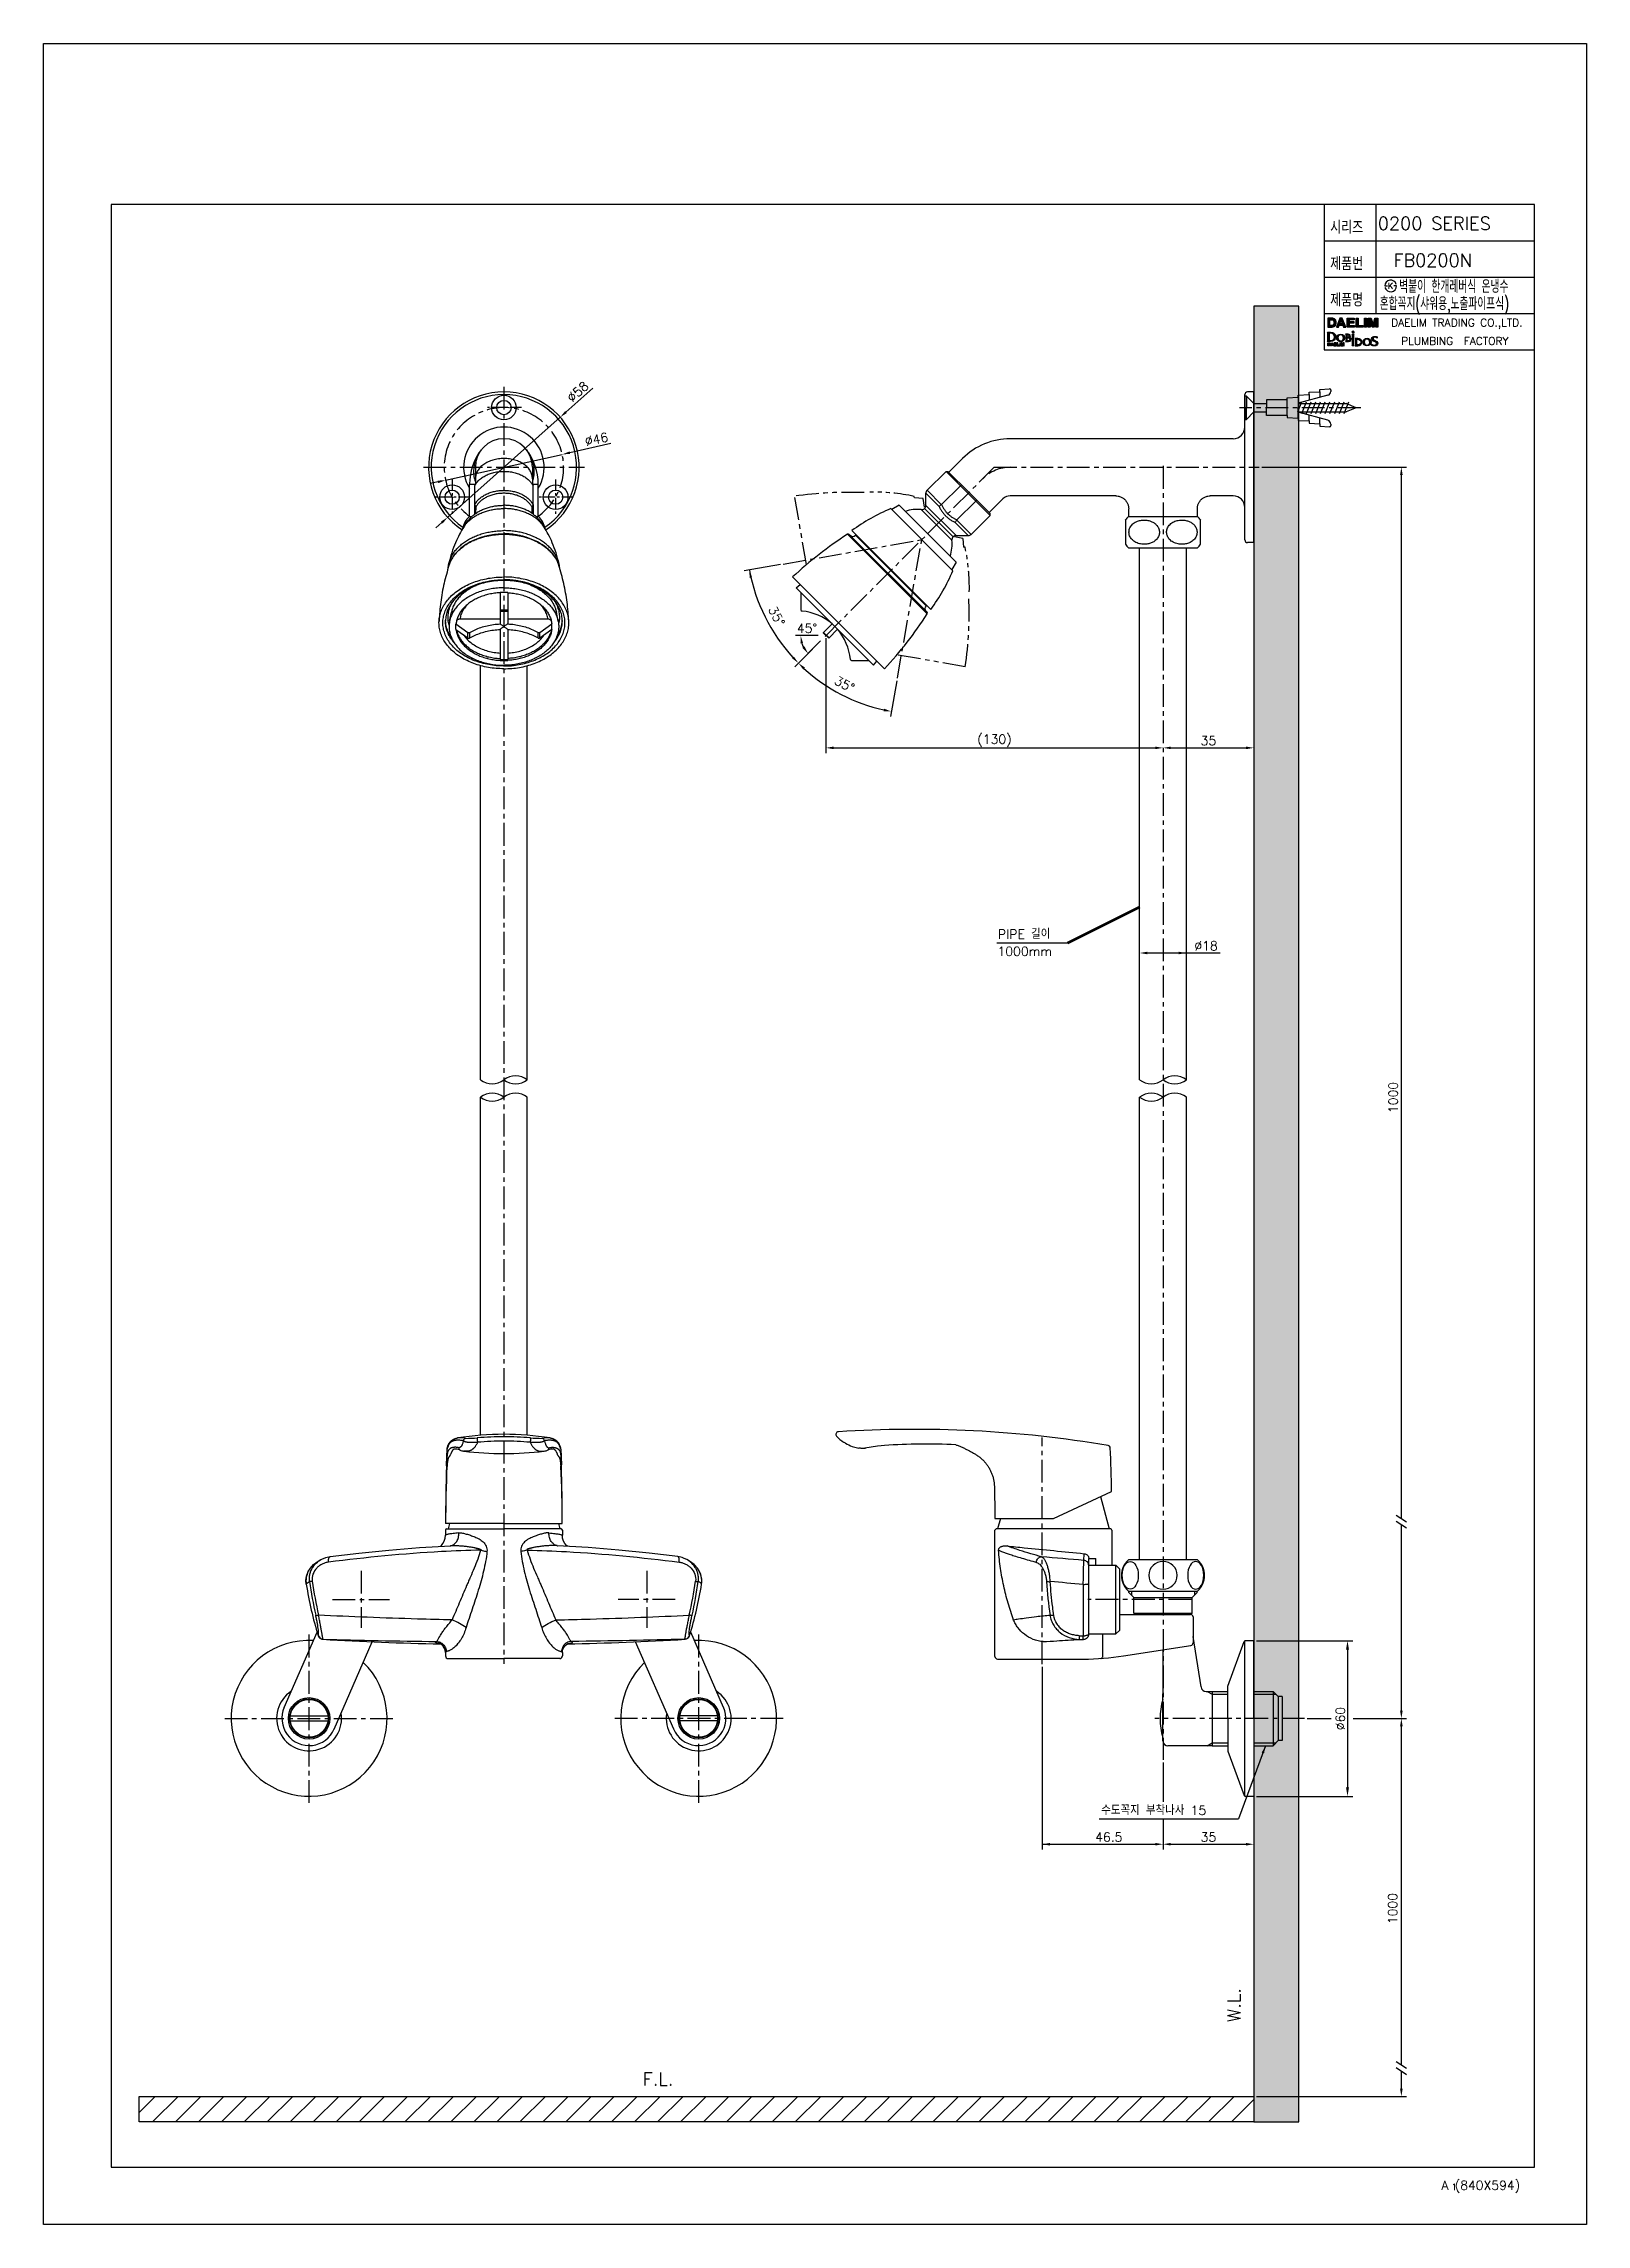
# Model space of a CAD drawing. Extents: x -7342 to 109, y -2599 to 214.
# Drawn here: x -4473 to -3879, y -2599 to -1759 of the extents above; entities that cross this region are included whole.
import ezdxf
from ezdxf.enums import TextEntityAlignment as Align

# ---------------------------------------------------------------- set-up
doc = ezdxf.new("R2010")
doc.units = 0
doc.header["$LTSCALE"] = 7
doc.linetypes.add('CENTER', pattern=[2, 1.25, -0.25, 0.25, -0.25])
doc.linetypes.add('PHANTOM', pattern=[2.5, 1.25, -0.25, 0.25, -0.25, 0.25, -0.25])
doc.layers.get('0').update_dxf_attribs({"color": 2, "linetype": 'CONTINUOUS'})
doc.layers.get('Defpoints').update_dxf_attribs({"linetype": 'CONTINUOUS'})
for name, color, linetype in [('08_ALL_FEATURES', 7, 'CONTINUOUS'), ('CL', 1, 'CENTER'), ('D', 2, 'CONTINUOUS'), ('DIM', 2, 'CONTINUOUS'), ('DWG', 7, 'CONTINUOUS'), ('HT', 3, 'CONTINUOUS'), ('Make2D 표시선', 7, 'CONTINUOUS'), ('Make2D 표시선 - Tangent', 7, 'CONTINUOUS'), ('PH', 3, 'PHANTOM'), ('PRT0005_DXF_CONTINUOUS_LINE', 7, 'CONTINUOUS'), ('TXT', 4, 'CONTINUOUS')]:
    doc.layers.add(name, color=color, linetype=linetype)
doc.styles.add('DD', font='romans', dxfattribs={"bigfont": 'GHS.shx'})
doc.styles.add('GHS', font='ROMANS.shx', dxfattribs={"bigfont": 'GHS.shx'})
doc.dimstyles.new('CWC', dxfattribs={"dimscale": 0, "dimtxt": 3.5, "dimasz": 3.5, "dimexe": 2, "dimexo": 1, "dimgap": 1, "dimtad": 1, "dimdec": 4, "dimdsep": 46, "dimtxsty": 'DD', "dimcen": 3, "dimclrd": 2, "dimclre": 2, "dimclrt": 2, "dimadec": 3, "dimazin": 2, "dimtfac": 1, "dimtdec": 4, "dimtmove": 0, "dimatfit": 3, "dimfxl": 1, "dimtvp": 1, "dimtolj": 1, "dimtzin": 0, "dimlwd": -1, "dimlwe": -1, "dimarcsym": 0})
doc.dimstyles.new('STANDARD$7', dxfattribs={"dimtxt": 3.5, "dimasz": 3, "dimexe": 1, "dimexo": 1, "dimgap": 1, "dimtad": 3, "dimdec": 4, "dimzin": 0, "dimdsep": 46, "dimtxsty": 'GHS', "dimcen": 1, "dimclrd": 2, "dimclre": 256, "dimclrt": 2, "dimadec": 4, "dimazin": 0, "dimtfac": 1, "dimtdec": 4, "dimtmove": 2, "dimatfit": 2, "dimfxl": 1, "dimtolj": 1, "dimtzin": 0, "dimlwd": -1, "dimlwe": -1, "dimarcsym": 0})

msp = doc.modelspace()

# ---------------------------------------------------------------- texts
at = {"color": 7, "style": 'GHS'}
msp.add_text('0200 SERIES', height=5, dxfattribs=at).set_placement((-3959.17797, -1830.59753))
msp.add_text('FB0200N', height=5, dxfattribs=at).set_placement((-3938.05294, -1842.25746), align=Align.MIDDLE)
at = {"style": 'GHS', "width": 0.6}
for s, p in [('혼합꼭지(샤워용,노출파이프식)', (-3958.45695, -1861.46507)), ('벽붙이 한개레버식 온냉수', (-3950.94367, -1854.86403))]:
    msp.add_text(s, height=5, dxfattribs=at).set_placement(p)
at = {"color": 7, "linetype": 'Continuous', "style": 'GHS'}
msp.add_text('PLUMBING  FACTORY', height=3, dxfattribs=at).set_placement((-3929.54357, -1873.3873), align=Align.MIDDLE)
at = {"color": 2, "ltscale": 0.5, "style": 'GHS'}
for s, p in [('PIPE 길이', (-4105.42755, -2103.60283)), ('1000mm', (-4105.61865, -2110.23331))]:
    msp.add_text(s, height=3.5, dxfattribs=at).set_placement(p)
at = {"layer": 'D', "style": 'GHS'}
msp.add_text('수도꼭지 부착나사 15', height=3.5, dxfattribs=at).set_placement((-4065.66861, -2441.12214))
at = {"layer": 'D', "color": 7, "style": 'GHS'}
msp.add_text('W.L.', height=5, rotation=90, dxfattribs=at).set_placement((-4012.04884, -2520.91029))
msp.add_text('F.L.', height=5, dxfattribs=at).set_placement((-4242.19513, -2545.35568))
at = {"layer": 'D', "char_height": 3.5, "attachment_point": 5, "style": 'GHS'}
for s, insert, rotation in [('\\A1;%%C58', (-4267.21088, -1892.92442), 41.66169926), ('%%C46', (-4260.01408, -1911.20018), 12), ('\\A1;35%%D', (-4190.64477, -1979.38876), 297.5), ('\\A1;35%%D', (-4164.52595, -2005.58172), 332.5), ('\\A1;1000', (-3953.2675, -2164.77624), 90), ('\\A1;1000', (-3953.47852, -2477.19536), 90)]:
    msp.add_mtext(s, dxfattribs=dict(at, insert=insert, rotation=rotation))
for s, insert in [('\\A1;45%%D', (-4178.94228, -1984.02317)), ('46.5', (-4062.75241, -2449.65901)), ('\\A1;35', (-4024.38907, -2449.65901))]:
    msp.add_mtext(s, dxfattribs=dict(at, insert=insert))
at = {"layer": 'DIM', "style": 'GHS', "width": 0.8}
for s, p in [('시리즈', (-3977.54075, -1832.10681)), ('제품번', (-3977.54075, -1846.10681)), ('제품명', (-3977.54075, -1860.10681))]:
    msp.add_text(s, height=5, dxfattribs=at).set_placement(p)
at = {"layer": 'DIM', "style": 'GHS'}
msp.add_text('K', height=2.394, dxfattribs=at).set_placement((-3954.24843, -1852.15432), align=Align.MIDDLE)
at = {"layer": 'DIM', "char_height": 3.5, "attachment_point": 5, "style": 'GHS'}
for s, insert in [('(130)', (-4106.77187, -2027.35143)), ('\\A1;35', (-4024.38907, -2027.35143)), ('\\A1;%%C18', (-4025.31582, -2106.36722))]:
    msp.add_mtext(s, dxfattribs=dict(at, insert=insert))
at = {"layer": 'DWG', "style": 'GHS'}
for s, height, p in [('A (840X594)', 3.5, (-3934.66634, -2585.52812)), ('1', 2.5, (-3930.77616, -2585.66221))]:
    msp.add_text(s, height=height, dxfattribs=at).set_placement(p)
at = {"layer": 'TXT', "linetype": 'Continuous', "style": 'GHS'}
msp.add_text('DAELIM TRADING CO.,LTD.', height=3, dxfattribs=at).set_placement((-3928.75122, -1866.77933), align=Align.MIDDLE)

# ---------------------------------------------------------------- blocks, each defined once
blk = doc.blocks.new('BORDER')
for p, q in [((1, 1), (0, 1)), ((0, 1), (0, 0)), ((1, 0), (1, 1)), ((0, 0), (1, 0))]:
    blk.add_line(p, q)
blk = doc.blocks.new('S')
at = {"layer": 'DWG', "color": 2}
for p, q in [((5596.35, 3276.4), (5600.01, 3276.61)), ((5596.35, 3275.51), (5596.35, 3276.4)), ((5600.54, 3276.11), (5600.54, 3275.6)), ((5568.04, 3273.82), (5567.54, 3273.82)), ((5567.54, 3264.82), (5567.54, 3273.82)), ((5568.04, 3273.82), (5568.04, 3269.32)), ((5568.04, 3273.82), (5570.94, 3270.92)), ((5568.04, 3264.82), (5568.04, 3269.32)), ((5568.04, 3264.82), (5570.94, 3267.72)), ((5570.94, 3270.92), (5575.79, 3270.92)), ((5570.94, 3270.92), (5570.94, 3267.72)), ((5570.94, 3267.72), (5575.79, 3267.72)), ((5583.79, 3272.32), (5575.79, 3272.32)), ((5575.79, 3272.32), (5575.79, 3269.32)), ((5575.79, 3266.32), (5575.79, 3269.32)), ((5583.79, 3273.12), (5587.98, 3273.36)), ((5583.79, 3272.32), (5583.79, 3273.12)), ((5583.79, 3266.32), (5583.79, 3272.32)), ((5587.82, 3267.72), (5589.37, 3271.57)), ((5587.98, 3274.17), (5592.17, 3274.41)), ((5587.98, 3273.36), (5587.98, 3274.17)), ((5599.43, 3274.15), (5587.98, 3271.06)), ((5587.98, 3273.36), (5587.98, 3269.32)), ((5587.98, 3270.92), (5606.46, 3270.92)), ((5587.98, 3265.28), (5587.98, 3269.32)), ((5587.98, 3267.72), (5606.46, 3267.72)), ((5589.37, 3267.07), (5591.18, 3271.57)), ((5591.18, 3267.07), (5592.99, 3271.57)), ((5592.17, 3275.28), (5596.35, 3275.51)), ((5592.17, 3274.41), (5592.17, 3275.28)), ((5592.17, 3274.41), (5592.17, 3272.19)), ((5592.99, 3267.07), (5594.8, 3271.57)), ((5594.8, 3267.07), (5596.61, 3271.57)), ((5596.35, 3275.51), (5596.35, 3273.32)), ((5596.61, 3267.07), (5598.42, 3271.57)), ((5598.42, 3267.07), (5600.23, 3271.57)), ((5600.23, 3267.07), (5602.04, 3271.57)), ((5602.04, 3267.07), (5603.85, 3271.57)), ((5603.85, 3267.07), (5605.66, 3271.57)), ((5605.66, 3267.07), (5607.47, 3271.57)), ((5610.33, 3269.33), (5606.46, 3270.92)), ((5610.33, 3269.33), (5606.47, 3267.72)), ((5567.54, 3264.82), (5568.04, 3264.82)), ((5583.79, 3266.32), (5575.79, 3266.32)), ((5583.79, 3266.32), (5583.79, 3265.52)), ((5583.79, 3265.52), (5587.98, 3265.28)), ((5599.43, 3264.49), (5587.98, 3267.59)), ((5587.98, 3265.28), (5587.98, 3264.47)), ((5587.98, 3264.47), (5592.17, 3264.23)), ((5592.17, 3264.23), (5592.17, 3266.45)), ((5592.17, 3264.23), (5592.17, 3263.37)), ((5592.17, 3263.37), (5596.35, 3263.13)), ((5596.35, 3263.13), (5596.35, 3265.32)), ((5596.35, 3263.13), (5596.35, 3262.24)), ((5596.35, 3262.24), (5600.01, 3262.03)), ((5600.54, 3263.04), (5600.54, 3262.53))]:
    blk.add_line(p, q, dxfattribs=at)
for centre, radius, start, end in [((5600.04, 3276.11), 0.5, 0.00049, 93.22542), ((5599.04, 3275.6), 1.5, 285.12089, 0.00049), ((5599.04, 3263.04), 1.5, 0.00049, 74.88009), ((5600.04, 3262.53), 0.5, 266.77556, 0.00049)]:
    blk.add_arc(centre, radius, start, end, dxfattribs=at)
blk = doc.blocks.new('*D13')
at = {"layer": 'Defpoints', "color": 0, "transparency": 16777216}
for p in [(-4006.89, -2374.01), (-4006.89, -2434.01), (-3970.85, -2434.01)]:
    blk.add_point(p, dxfattribs=at)
at = {"layer": 'DWG', "color": 2, "transparency": 16777216}
for p, q in [((-4005.89, -2374.01), (-3968.85, -2374.01)), ((-3970.85, -2377.51), (-3970.85, -2430.51)), ((-4005.89, -2434.01), (-3968.85, -2434.01))]:
    blk.add_line(p, q, dxfattribs=at)
for points in [[(-3971.43, -2377.51), (-3970.27, -2377.51), (-3970.85, -2374.01)], [(-3971.43, -2430.51), (-3970.27, -2430.51), (-3970.85, -2434.01)]]:
    blk.add_solid(points, dxfattribs=at)
at = {"layer": 'DWG', "color": 2, "transparency": 16777216, "insert": (-3973.6, -2404.01), "char_height": 3.5, "attachment_point": 5, "rotation": 90, "style": 'DD'}
blk.add_mtext('\\A1;%%C60', dxfattribs=at)

# ---------------------------------------------------------------- dimensions: what is measured, and where the dimension line sits
at = {"layer": 'DWG'}
dim = msp.add_linear_dim(base=(-3970.84865, -2434.00589), p1=(-4006.88907, -2374.00589), p2=(-4006.88907, -2434.00589), angle=90, text='%%C<>', dimstyle='CWC', override={"dimscale": 1}, dxfattribs=at)
dim.commit()
dim.dimension.update_dxf_attribs({"geometry": '*D13', "text_midpoint": (-3973.59865, -2404.00589)})

# ---------------------------------------------------------------- hatches: boundary and pattern name
at = {"layer": 'D'}
h = msp.add_hatch(color=256, dxfattribs=at)
h.dxf.hatch_style = 2
edge = h.paths.add_edge_path()
edge.add_spline(control_points=[(-3976.7976, -1864.61266), (-3976.7976, -1864.61266), (-3978.43231, -1864.61266), (-3978.43231, -1864.61266), (-3978.43231, -1864.61266), (-3978.43231, -1868.01781), (-3978.43231, -1868.01781), (-3978.43231, -1868.01781), (-3976.7976, -1868.01781), (-3976.7976, -1868.01781), (-3976.22424, -1868.01781), (-3975.79851, -1867.80521), (-3975.52462, -1867.38193), (-3975.32313, -1867.06804), (-3975.22048, -1866.68429), (-3975.22048, -1866.2311), (-3975.22048, -1866.05296), (-3975.24484, -1865.86505), (-3975.29266, -1865.66811), (-3975.34036, -1865.47143), (-3975.43156, -1865.28778), (-3975.5627, -1865.11829), (-3975.72802, -1864.90884), (-3975.94365, -1864.76473), (-3976.20895, -1864.6854), (-3976.36699, -1864.64051), (-3976.56181, -1864.61582), (-3976.7976, -1864.61266)], knot_values=[0, 0, 0, 0, 1, 1, 1, 2, 2, 2, 3, 3, 3, 4, 4, 4, 5, 5, 5, 6, 6, 6, 7, 7, 7, 8, 8, 8, 9, 9, 9, 9], degree=3, periodic=0)
edge = h.paths.add_edge_path()
edge.add_spline(control_points=[(-3976.93107, -1865.1983), (-3976.56812, -1865.1983), (-3976.32588, -1865.29095), (-3976.20531, -1865.47746), (-3976.08562, -1865.66247), (-3976.02366, -1865.93121), (-3976.02366, -1866.27887), (-3976.02366, -1866.53222), (-3976.06387, -1866.74963), (-3976.14458, -1866.93312), (-3976.29301, -1867.26431), (-3976.55502, -1867.43204), (-3976.93107, -1867.43204), (-3976.93107, -1867.43204), (-3977.66413, -1867.43204), (-3977.66413, -1867.43204), (-3977.66413, -1867.43204), (-3977.66413, -1865.1983), (-3977.66413, -1865.1983), (-3977.66413, -1865.1983), (-3976.93107, -1865.1983), (-3976.93107, -1865.1983)], knot_values=[0, 0, 0, 0, 1, 1, 1, 2, 2, 2, 3, 3, 3, 4, 4, 4, 5, 5, 5, 6, 6, 6, 7, 7, 7, 7], degree=3, periodic=0)
h = msp.add_hatch(color=256, dxfattribs=at)
h.dxf.hatch_style = 2
edge = h.paths.add_edge_path()
edge.add_spline(control_points=[(-3975.11541, -1868.01781), (-3975.11541, -1868.01781), (-3974.28505, -1868.01781), (-3974.28505, -1868.01781), (-3974.28505, -1868.01781), (-3974.02668, -1867.31454), (-3974.02668, -1867.31454), (-3974.02668, -1867.31454), (-3972.63607, -1867.31454), (-3972.63607, -1867.31454), (-3972.63607, -1867.31454), (-3972.38622, -1868.01781), (-3972.38622, -1868.01781), (-3972.38622, -1868.01781), (-3971.52559, -1868.01781), (-3971.52559, -1868.01781), (-3971.52559, -1868.01781), (-3972.86294, -1864.61266), (-3972.86294, -1864.61266), (-3972.86294, -1864.61266), (-3973.76268, -1864.61266), (-3973.76268, -1864.61266), (-3973.76268, -1864.61266), (-3975.11541, -1868.01781), (-3975.11541, -1868.01781)], knot_values=[0, 0, 0, 0, 1, 1, 1, 2, 2, 2, 3, 3, 3, 4, 4, 4, 5, 5, 5, 6, 6, 6, 7, 7, 7, 8, 8, 8, 8], degree=3, periodic=0)
edge = h.paths.add_edge_path()
edge.add_spline(control_points=[(-3973.32129, -1865.39114), (-3973.32129, -1865.39114), (-3972.8447, -1866.73014), (-3972.8447, -1866.73014), (-3972.8447, -1866.73014), (-3973.81353, -1866.73014), (-3973.81353, -1866.73014), (-3973.81353, -1866.73014), (-3973.32129, -1865.39114), (-3973.32129, -1865.39114)], knot_values=[0, 0, 0, 0, 1, 1, 1, 2, 2, 2, 3, 3, 3, 3], degree=3, periodic=0)
h = msp.add_hatch(color=256, dxfattribs=at)
h.dxf.hatch_style = 2
edge = h.paths.add_edge_path()
edge.add_spline(control_points=[(-3968.28336, -1865.21601), (-3968.28336, -1865.21601), (-3970.23887, -1865.21601), (-3970.23887, -1865.21601), (-3970.23887, -1865.21601), (-3970.23887, -1865.93574), (-3970.23887, -1865.93574), (-3970.23887, -1865.93574), (-3968.44744, -1865.93574), (-3968.44744, -1865.93574), (-3968.44744, -1865.93574), (-3968.44744, -1866.52042), (-3968.44744, -1866.52042), (-3968.44744, -1866.52042), (-3970.23887, -1866.52042), (-3970.23887, -1866.52042), (-3970.23887, -1866.52042), (-3970.23887, -1867.40733), (-3970.23887, -1867.40733), (-3970.23887, -1867.40733), (-3968.18521, -1867.40733), (-3968.18521, -1867.40733), (-3968.18521, -1867.40733), (-3968.18521, -1868.01781), (-3968.18521, -1868.01781), (-3968.18521, -1868.01781), (-3971.01352, -1868.01781), (-3971.01352, -1868.01781), (-3971.01352, -1868.01781), (-3971.01352, -1864.61266), (-3971.01352, -1864.61266), (-3971.01352, -1864.61266), (-3968.28336, -1864.61266), (-3968.28336, -1864.61266), (-3968.28336, -1864.61266), (-3968.28336, -1865.21601), (-3968.28336, -1865.21601)], knot_values=[0, 0, 0, 0, 1, 1, 1, 2, 2, 2, 3, 3, 3, 4, 4, 4, 5, 5, 5, 6, 6, 6, 7, 7, 7, 8, 8, 8, 9, 9, 9, 10, 10, 10, 11, 11, 11, 12, 12, 12, 12], degree=3, periodic=0)
h = msp.add_hatch(color=256, dxfattribs=at)
h.dxf.hatch_style = 2
edge = h.paths.add_edge_path()
edge.add_spline(control_points=[(-3967.51723, -1864.61266), (-3967.51723, -1864.61266), (-3966.72812, -1864.61266), (-3966.72812, -1864.61266), (-3966.72812, -1864.61266), (-3966.72812, -1867.40733), (-3966.72812, -1867.40733), (-3966.72812, -1867.40733), (-3964.84005, -1867.40733), (-3964.84005, -1867.40733), (-3964.84005, -1867.40733), (-3964.84005, -1868.01781), (-3964.84005, -1868.01781), (-3964.84005, -1868.01781), (-3967.51723, -1868.01781), (-3967.51723, -1868.01781), (-3967.51723, -1868.01781), (-3967.51723, -1864.61266), (-3967.51723, -1864.61266)], knot_values=[0, 0, 0, 0, 1, 1, 1, 2, 2, 2, 3, 3, 3, 4, 4, 4, 5, 5, 5, 6, 6, 6, 6], degree=3, periodic=0)
h = msp.add_hatch(color=256, dxfattribs=at)
h.dxf.hatch_style = 2
edge = h.paths.add_edge_path()
edge.add_spline(control_points=[(-3963.57688, -1868.01781), (-3963.57688, -1868.01781), (-3964.36695, -1868.01781), (-3964.36695, -1868.01781), (-3964.36695, -1868.01781), (-3964.36695, -1864.61266), (-3964.36695, -1864.61266), (-3964.36695, -1864.61266), (-3963.57688, -1864.61266), (-3963.57688, -1864.61266), (-3963.57688, -1864.61266), (-3963.57688, -1868.01781), (-3963.57688, -1868.01781)], knot_values=[0, 0, 0, 0, 1, 1, 1, 2, 2, 2, 3, 3, 3, 4, 4, 4, 4], degree=3, periodic=0)
h = msp.add_hatch(color=256, dxfattribs=at)
h.dxf.hatch_style = 2
edge = h.paths.add_edge_path()
edge.add_spline(control_points=[(-3960.31213, -1864.61266), (-3960.31213, -1864.61266), (-3959.17447, -1864.61266), (-3959.17447, -1864.61266), (-3959.17447, -1864.61266), (-3959.17447, -1868.01781), (-3959.17447, -1868.01781), (-3959.17447, -1868.01781), (-3959.90807, -1868.01781), (-3959.90807, -1868.01781), (-3959.90807, -1868.01781), (-3959.90807, -1865.71505), (-3959.90807, -1865.71505), (-3959.90807, -1865.64833), (-3959.90683, -1865.55528), (-3959.90683, -1865.4363), (-3959.90354, -1865.31702), (-3959.9025, -1865.22437), (-3959.9025, -1865.16), (-3959.9025, -1865.16), (-3960.62512, -1868.01781), (-3960.62512, -1868.01781), (-3960.62512, -1868.01781), (-3961.3951, -1868.01781), (-3961.3951, -1868.01781), (-3961.3951, -1868.01781), (-3962.11036, -1865.16), (-3962.11036, -1865.16), (-3962.11036, -1865.22437), (-3962.11036, -1865.31702), (-3962.10727, -1865.4363), (-3962.10618, -1865.55528), (-3962.10618, -1865.64833), (-3962.10618, -1865.71505), (-3962.10618, -1865.71505), (-3962.10618, -1868.01781), (-3962.10618, -1868.01781), (-3962.10618, -1868.01781), (-3962.84046, -1868.01781), (-3962.84046, -1868.01781), (-3962.84046, -1868.01781), (-3962.84046, -1864.61266), (-3962.84046, -1864.61266), (-3962.84046, -1864.61266), (-3961.68914, -1864.61266), (-3961.68914, -1864.61266), (-3961.68914, -1864.61266), (-3960.99975, -1867.28902), (-3960.99975, -1867.28902), (-3960.99975, -1867.28902), (-3960.31213, -1864.61266), (-3960.31213, -1864.61266)], knot_values=[0, 0, 0, 0, 1, 1, 1, 2, 2, 2, 3, 3, 3, 4, 4, 4, 5, 5, 5, 6, 6, 6, 7, 7, 7, 8, 8, 8, 9, 9, 9, 10, 10, 10, 11, 11, 11, 12, 12, 12, 13, 13, 13, 14, 14, 14, 15, 15, 15, 16, 16, 16, 17, 17, 17, 17], degree=3, periodic=0)
h = msp.add_hatch(color=256, dxfattribs=at)
h.dxf.hatch_style = 2
edge = h.paths.add_edge_path()
edge.add_spline(control_points=[(-3977.92916, -1870.41564), (-3977.92916, -1870.41564), (-3977.9532, -1870.42108), (-3977.9532, -1870.42108), (-3977.9532, -1870.42108), (-3977.9532, -1873.20668), (-3977.9532, -1873.20668), (-3977.9532, -1873.20668), (-3977.92831, -1873.21172), (-3977.92831, -1873.21172), (-3977.79734, -1873.23819), (-3977.65957, -1873.25084), (-3977.50726, -1873.25084), (-3976.75374, -1873.25084), (-3975.87366, -1872.88023), (-3975.87366, -1871.83558), (-3975.87366, -1870.88028), (-3976.41955, -1870.3541), (-3977.41064, -1870.3541), (-3977.57654, -1870.3541), (-3977.74609, -1870.37418), (-3977.92916, -1870.41564)], knot_values=[0, 0, 0, 0, 1, 1, 1, 2, 2, 2, 3, 3, 3, 4, 4, 4, 5, 5, 5, 6, 6, 6, 7, 7, 7, 7], degree=3, periodic=0)
edge = h.paths.add_edge_path()
edge.add_spline(control_points=[(-3977.3699, -1870.04571), (-3976.14906, -1870.04571), (-3975.39067, -1870.70629), (-3975.39067, -1871.76995), (-3975.39067, -1872.82352), (-3976.2157, -1873.55923), (-3977.39713, -1873.55923), (-3977.39713, -1873.55923), (-3978.51811, -1873.55923), (-3978.63537, -1873.55923), (-3978.45129, -1873.40677), (-3978.4304, -1873.21069), (-3978.4304, -1872.98615), (-3978.4304, -1872.95775), (-3978.43067, -1872.92921), (-3978.43096, -1872.90022), (-3978.43096, -1872.90022), (-3978.43164, -1872.80722), (-3978.43164, -1872.80722), (-3978.43164, -1872.80722), (-3978.43164, -1870.75995), (-3978.43164, -1870.75995), (-3978.43164, -1870.75995), (-3978.43085, -1870.67848), (-3978.43085, -1870.67848), (-3978.4304, -1870.64778), (-3978.42988, -1870.61581), (-3978.42988, -1870.58327), (-3978.42988, -1870.38079), (-3978.4491, -1870.15126), (-3978.60427, -1870.04571), (-3978.43888, -1870.04571), (-3977.3699, -1870.04571), (-3977.3699, -1870.04571)], knot_values=[0, 0, 0, 0, 1, 1, 1, 2, 2, 2, 3, 3, 3, 4, 4, 4, 5, 5, 5, 6, 6, 6, 7, 7, 7, 8, 8, 8, 9, 9, 9, 10, 10, 10, 11, 11, 11, 11], degree=3, periodic=0)
h = msp.add_hatch(color=256, dxfattribs=at)
h.dxf.hatch_style = 2
edge = h.paths.add_edge_path()
edge.add_spline(control_points=[(-3973.45462, -1870.71796), (-3974.34771, -1870.69648), (-3975.04971, -1871.37296), (-3975.04971, -1872.18115), (-3975.04971, -1873.05327), (-3974.33927, -1873.65728), (-3973.49695, -1873.65728), (-3972.65059, -1873.65728), (-3971.93159, -1873.02761), (-3971.93159, -1872.15996), (-3971.93159, -1871.39421), (-3972.56117, -1870.7135), (-3973.45462, -1870.71796)], knot_values=[0, 0, 0, 0, 1, 1, 1, 2, 2, 2, 3, 3, 3, 4, 4, 4, 4], degree=3, periodic=0)
edge = h.paths.add_edge_path()
edge.add_spline(control_points=[(-3973.4841, -1871.02405), (-3972.81225, -1871.02405), (-3972.4166, -1871.6241), (-3972.4166, -1872.24508), (-3972.4166, -1872.87889), (-3972.82913, -1873.35095), (-3973.47573, -1873.35095), (-3974.14363, -1873.35095), (-3974.56479, -1872.73839), (-3974.56479, -1872.14294), (-3974.56479, -1871.50049), (-3974.14363, -1871.02405), (-3973.4841, -1871.02405)], knot_values=[0, 0, 0, 0, 1, 1, 1, 2, 2, 2, 3, 3, 3, 4, 4, 4, 4], degree=3, periodic=0)
h = msp.add_hatch(color=256, dxfattribs=at)
h.dxf.hatch_style = 2
edge = h.paths.add_edge_path()
edge.add_spline(control_points=[(-3970.99407, -1871.91742), (-3970.99407, -1871.91742), (-3970.99407, -1871.08366), (-3970.99407, -1871.08366), (-3970.99407, -1871.08366), (-3970.70908, -1871.05385), (-3970.70908, -1871.05385), (-3970.45365, -1871.02842), (-3970.18167, -1871.18156), (-3970.18167, -1871.47492), (-3970.18167, -1871.82392), (-3970.57719, -1871.91742), (-3970.85362, -1871.91742), (-3970.85362, -1871.91742), (-3970.99407, -1871.91742), (-3970.99407, -1871.91742)], knot_values=[0, 0, 0, 0, 1, 1, 1, 2, 2, 2, 3, 3, 3, 4, 4, 4, 5, 5, 5, 5], degree=3, periodic=0)
edge = h.paths.add_edge_path()
edge.add_spline(control_points=[(-3971.4279, -1872.98935), (-3971.4279, -1873.18489), (-3971.40233, -1873.49545), (-3971.61509, -1873.57634), (-3971.61509, -1873.57634), (-3971.61509, -1873.58913), (-3971.61509, -1873.58913), (-3971.61509, -1873.58913), (-3970.91322, -1873.58913), (-3970.91322, -1873.58913), (-3970.59427, -1873.58913), (-3970.25813, -1873.60182), (-3969.96035, -1873.45718), (-3969.67536, -1873.32138), (-3969.44993, -1873.0404), (-3969.44993, -1872.71292), (-3969.44993, -1872.2959), (-3969.76062, -1872.0408), (-3970.14331, -1871.96), (-3969.90089, -1871.85385), (-3969.71781, -1871.69198), (-3969.71781, -1871.40686), (-3969.71781, -1871.02842), (-3970.04543, -1870.79021), (-3970.6071, -1870.79021), (-3970.6071, -1870.79021), (-3971.61509, -1870.79021), (-3971.61509, -1870.79021), (-3971.61509, -1870.79021), (-3971.61509, -1870.80276), (-3971.61509, -1870.80276), (-3971.39801, -1870.88379), (-3971.4279, -1871.19434), (-3971.4279, -1871.38566), (-3971.4279, -1871.38566), (-3971.4279, -1872.98935), (-3971.4279, -1872.98935)], knot_values=[0, 0, 0, 0, 1, 1, 1, 2, 2, 2, 3, 3, 3, 4, 4, 4, 5, 5, 5, 6, 6, 6, 7, 7, 7, 8, 8, 8, 9, 9, 9, 10, 10, 10, 11, 11, 11, 12, 12, 12, 12], degree=3, periodic=0)
edge = h.paths.add_edge_path()
edge.add_spline(control_points=[(-3970.99407, -1873.24881), (-3970.99407, -1873.24881), (-3970.99407, -1872.19808), (-3970.99407, -1872.19808), (-3970.99407, -1872.19808), (-3970.6963, -1872.18115), (-3970.6963, -1872.18115), (-3970.32177, -1872.15996), (-3969.92211, -1872.33843), (-3969.92211, -1872.75117), (-3969.92211, -1873.15509), (-3970.27519, -1873.31705), (-3970.62382, -1873.2828), (-3970.62382, -1873.2828), (-3970.99407, -1873.24881), (-3970.99407, -1873.24881)], knot_values=[0, 0, 0, 0, 1, 1, 1, 2, 2, 2, 3, 3, 3, 4, 4, 4, 5, 5, 5, 5], degree=3, periodic=0)
h = msp.add_hatch(color=256, dxfattribs=at)
h.dxf.hatch_style = 2
h.paths.add_polyline_path([(-3968.26353, -1869.8706), (-3968.71137, -1870.31804), (-3969.15878, -1869.87051), (-3968.71137, -1869.42297)])
h = msp.add_hatch(color=256, dxfattribs=at)
h.dxf.hatch_style = 2
edge = h.paths.add_edge_path()
edge.add_spline(control_points=[(-3968.92839, -1871.38989), (-3968.92839, -1871.19434), (-3968.89832, -1870.88379), (-3969.1154, -1870.80276), (-3969.1154, -1870.80276), (-3969.1154, -1870.79021), (-3969.1154, -1870.79021), (-3969.1154, -1870.79021), (-3968.30732, -1870.79021), (-3968.30732, -1870.79021), (-3968.30732, -1870.79021), (-3968.30732, -1870.80276), (-3968.30732, -1870.80276), (-3968.51984, -1870.88379), (-3968.49449, -1871.19857), (-3968.49449, -1871.38989), (-3968.49449, -1871.38989), (-3968.49449, -1874.61753), (-3968.49449, -1874.61753), (-3968.49449, -1874.80915), (-3968.51984, -1875.11948), (-3968.30732, -1875.20029), (-3968.30732, -1875.20029), (-3968.30732, -1875.21307), (-3968.30732, -1875.21307), (-3968.30732, -1875.21307), (-3969.1154, -1875.21307), (-3969.1154, -1875.21307), (-3969.1154, -1875.21307), (-3969.1154, -1875.20029), (-3969.1154, -1875.20029), (-3968.90296, -1875.12367), (-3968.92839, -1874.80915), (-3968.92839, -1874.61753), (-3968.92839, -1874.61753), (-3968.92839, -1871.38989), (-3968.92839, -1871.38989)], knot_values=[0, 0, 0, 0, 1, 1, 1, 2, 2, 2, 3, 3, 3, 4, 4, 4, 5, 5, 5, 6, 6, 6, 7, 7, 7, 8, 8, 8, 9, 9, 9, 10, 10, 10, 11, 11, 11, 12, 12, 12, 12], degree=3, periodic=0)
h = msp.add_hatch(color=256, dxfattribs=at)
h.dxf.hatch_style = 2
edge = h.paths.add_edge_path()
edge.add_spline(control_points=[(-3967.72272, -1874.60276), (-3967.72272, -1874.85363), (-3967.69728, -1875.05786), (-3967.90994, -1875.20245), (-3967.90994, -1875.20245), (-3967.90994, -1875.21501), (-3967.90994, -1875.21501), (-3967.90994, -1875.21501), (-3966.88896, -1875.21501), (-3966.88896, -1875.21501), (-3965.93627, -1875.21501), (-3965.29368, -1874.62824), (-3965.29368, -1873.79025), (-3965.29368, -1872.94384), (-3965.89818, -1872.41631), (-3966.86785, -1872.41631), (-3966.86785, -1872.41631), (-3967.90994, -1872.41631), (-3967.90994, -1872.41631), (-3967.90994, -1872.41631), (-3967.90994, -1872.42896), (-3967.90994, -1872.42896), (-3967.69328, -1872.49275), (-3967.72272, -1872.80344), (-3967.72272, -1872.99893), (-3967.72272, -1872.99893), (-3967.72272, -1874.60276), (-3967.72272, -1874.60276)], knot_values=[0, 0, 0, 0, 1, 1, 1, 2, 2, 2, 3, 3, 3, 4, 4, 4, 5, 5, 5, 6, 6, 6, 7, 7, 7, 8, 8, 8, 9, 9, 9, 9], degree=3, periodic=0)
edge = h.paths.add_edge_path()
edge.add_spline(control_points=[(-3967.28878, -1872.76918), (-3967.16143, -1872.73974), (-3967.03359, -1872.72264), (-3966.9062, -1872.72264), (-3966.19582, -1872.72264), (-3965.77899, -1873.09689), (-3965.77899, -1873.84125), (-3965.77899, -1874.5772), (-3966.34464, -1874.90878), (-3966.97845, -1874.90878), (-3967.08495, -1874.90878), (-3967.187, -1874.90022), (-3967.28878, -1874.8792), (-3967.28878, -1874.8792), (-3967.28878, -1872.76918), (-3967.28878, -1872.76918)], knot_values=[0, 0, 0, 0, 1, 1, 1, 2, 2, 2, 3, 3, 3, 4, 4, 4, 5, 5, 5, 5], degree=3, periodic=0)
h = msp.add_hatch(color=256, dxfattribs=at)
h.dxf.hatch_style = 2
edge = h.paths.add_edge_path()
edge.add_spline(control_points=[(-3963.31849, -1872.34384), (-3964.21148, -1872.32259), (-3964.91353, -1872.99893), (-3964.91353, -1873.80727), (-3964.91353, -1874.67925), (-3964.20325, -1875.28338), (-3963.36093, -1875.28338), (-3962.5143, -1875.28338), (-3961.79546, -1874.65358), (-3961.79546, -1873.78593), (-3961.79546, -1873.02032), (-3962.42481, -1872.33961), (-3963.31849, -1872.34384)], knot_values=[0, 0, 0, 0, 1, 1, 1, 2, 2, 2, 3, 3, 3, 4, 4, 4, 4], degree=3, periodic=0)
edge = h.paths.add_edge_path()
edge.add_spline(control_points=[(-3963.34815, -1872.65025), (-3962.67612, -1872.65025), (-3962.28018, -1873.25007), (-3962.28018, -1873.87105), (-3962.28018, -1874.50499), (-3962.69278, -1874.97693), (-3963.33973, -1874.97693), (-3964.0073, -1874.97693), (-3964.42855, -1874.36423), (-3964.42855, -1873.76891), (-3964.42855, -1873.12655), (-3964.0073, -1872.65025), (-3963.34815, -1872.65025)], knot_values=[0, 0, 0, 0, 1, 1, 1, 2, 2, 2, 3, 3, 3, 4, 4, 4, 4], degree=3, periodic=0)
h = msp.add_hatch(color=256, dxfattribs=at)
h.dxf.hatch_style = 2
edge = h.paths.add_edge_path()
edge.add_spline(control_points=[(-3960.57651, -1875.28509), (-3960.91763, -1875.28509), (-3961.2353, -1875.23211), (-3961.52051, -1875.12916), (-3961.52771, -1875.09914), (-3961.62152, -1874.6941), (-3961.65231, -1874.5609), (-3961.32888, -1874.81154), (-3960.91182, -1874.96049), (-3960.51691, -1874.96049), (-3960.17737, -1874.96049), (-3959.70701, -1874.75253), (-3959.70701, -1874.3623), (-3959.70701, -1873.94969), (-3960.11848, -1873.76558), (-3960.55378, -1873.57098), (-3961.05573, -1873.3464), (-3961.57516, -1873.11413), (-3961.57516, -1872.51607), (-3961.57516, -1871.84309), (-3960.85911, -1871.6042), (-3960.24529, -1871.6042), (-3959.97398, -1871.6042), (-3959.71353, -1871.64246), (-3959.4696, -1871.71606), (-3959.4696, -1871.75694), (-3959.4696, -1872.11899), (-3959.4696, -1872.22901), (-3959.6804, -1872.04557), (-3959.99281, -1871.9288), (-3960.28909, -1871.9288), (-3960.62742, -1871.9288), (-3961.02251, -1872.06682), (-3961.02251, -1872.45624), (-3961.02251, -1872.82181), (-3960.61049, -1873.01001), (-3960.17403, -1873.20952), (-3959.67275, -1873.43851), (-3959.15459, -1873.67533), (-3959.15459, -1874.19408), (-3959.15459, -1874.71863), (-3959.69832, -1875.28509), (-3960.57651, -1875.28509)], knot_values=[0, 0, 0, 0, 1, 1, 1, 2, 2, 2, 3, 3, 3, 4, 4, 4, 5, 5, 5, 6, 6, 6, 7, 7, 7, 8, 8, 8, 9, 9, 9, 10, 10, 10, 11, 11, 11, 12, 12, 12, 13, 13, 13, 14, 14, 14, 14], degree=3, periodic=0)
h = msp.add_hatch(color=256, dxfattribs=at)
h.dxf.hatch_style = 2
edge = h.paths.add_edge_path()
edge.add_spline(control_points=[(-3977.89344, -1874.09626), (-3977.89344, -1874.09626), (-3978.42959, -1874.09626), (-3978.42959, -1874.09626), (-3978.42959, -1874.09626), (-3978.42959, -1875.21307), (-3978.42959, -1875.21307), (-3978.42959, -1875.21307), (-3977.89344, -1875.21307), (-3977.89344, -1875.21307), (-3977.70539, -1875.21307), (-3977.56576, -1875.14334), (-3977.47593, -1875.00452), (-3977.40985, -1874.90157), (-3977.37618, -1874.77571), (-3977.37618, -1874.62707), (-3977.37618, -1874.56864), (-3977.38417, -1874.50702), (-3977.39985, -1874.44242), (-3977.4155, -1874.37792), (-3977.44541, -1874.31769), (-3977.48842, -1874.26209), (-3977.54264, -1874.1934), (-3977.61336, -1874.14613), (-3977.70038, -1874.12012), (-3977.75221, -1874.10539), (-3977.81611, -1874.0973), (-3977.89344, -1874.09626)], knot_values=[0, 0, 0, 0, 1, 1, 1, 2, 2, 2, 3, 3, 3, 4, 4, 4, 5, 5, 5, 6, 6, 6, 7, 7, 7, 8, 8, 8, 9, 9, 9, 9], degree=3, periodic=0)
edge = h.paths.add_edge_path()
edge.add_spline(control_points=[(-3977.93722, -1874.28834), (-3977.81818, -1874.28834), (-3977.73873, -1874.31872), (-3977.69918, -1874.3799), (-3977.65993, -1874.44057), (-3977.6396, -1874.52871), (-3977.6396, -1874.64274), (-3977.6396, -1874.72583), (-3977.65279, -1874.79714), (-3977.67926, -1874.85732), (-3977.72794, -1874.96594), (-3977.81388, -1875.02095), (-3977.93722, -1875.02095), (-3977.93722, -1875.02095), (-3978.17764, -1875.02095), (-3978.17764, -1875.02095), (-3978.17764, -1875.02095), (-3978.17764, -1874.28834), (-3978.17764, -1874.28834), (-3978.17764, -1874.28834), (-3977.93722, -1874.28834), (-3977.93722, -1874.28834)], knot_values=[0, 0, 0, 0, 1, 1, 1, 2, 2, 2, 3, 3, 3, 4, 4, 4, 5, 5, 5, 6, 6, 6, 7, 7, 7, 7], degree=3, periodic=0)
h = msp.add_hatch(color=256, dxfattribs=at)
h.dxf.hatch_style = 2
edge = h.paths.add_edge_path()
edge.add_spline(control_points=[(-3977.34172, -1875.21307), (-3977.34172, -1875.21307), (-3977.06938, -1875.21307), (-3977.06938, -1875.21307), (-3977.06938, -1875.21307), (-3976.98464, -1874.98242), (-3976.98464, -1874.98242), (-3976.98464, -1874.98242), (-3976.52855, -1874.98242), (-3976.52855, -1874.98242), (-3976.52855, -1874.98242), (-3976.44661, -1875.21307), (-3976.44661, -1875.21307), (-3976.44661, -1875.21307), (-3976.16434, -1875.21307), (-3976.16434, -1875.21307), (-3976.16434, -1875.21307), (-3976.60296, -1874.09626), (-3976.60296, -1874.09626), (-3976.60296, -1874.09626), (-3976.89806, -1874.09626), (-3976.89806, -1874.09626), (-3976.89806, -1874.09626), (-3977.34172, -1875.21307), (-3977.34172, -1875.21307)], knot_values=[0, 0, 0, 0, 1, 1, 1, 2, 2, 2, 3, 3, 3, 4, 4, 4, 5, 5, 5, 6, 6, 6, 7, 7, 7, 8, 8, 8, 8], degree=3, periodic=0)
edge = h.paths.add_edge_path()
edge.add_spline(control_points=[(-3976.75329, -1874.35158), (-3976.75329, -1874.35158), (-3976.59698, -1874.79074), (-3976.59698, -1874.79074), (-3976.59698, -1874.79074), (-3976.91473, -1874.79074), (-3976.91473, -1874.79074), (-3976.91473, -1874.79074), (-3976.75329, -1874.35158), (-3976.75329, -1874.35158)], knot_values=[0, 0, 0, 0, 1, 1, 1, 2, 2, 2, 3, 3, 3, 3], degree=3, periodic=0)
h = msp.add_hatch(color=256, dxfattribs=at)
h.dxf.hatch_style = 2
edge = h.paths.add_edge_path()
edge.add_spline(control_points=[(-3975.10096, -1874.29414), (-3975.10096, -1874.29414), (-3975.74232, -1874.29414), (-3975.74232, -1874.29414), (-3975.74232, -1874.29414), (-3975.74232, -1874.5302), (-3975.74232, -1874.5302), (-3975.74232, -1874.5302), (-3975.15477, -1874.5302), (-3975.15477, -1874.5302), (-3975.15477, -1874.5302), (-3975.15477, -1874.72196), (-3975.15477, -1874.72196), (-3975.15477, -1874.72196), (-3975.74232, -1874.72196), (-3975.74232, -1874.72196), (-3975.74232, -1874.72196), (-3975.74232, -1875.01285), (-3975.74232, -1875.01285), (-3975.74232, -1875.01285), (-3975.06877, -1875.01285), (-3975.06877, -1875.01285), (-3975.06877, -1875.01285), (-3975.06877, -1875.21307), (-3975.06877, -1875.21307), (-3975.06877, -1875.21307), (-3975.99639, -1875.21307), (-3975.99639, -1875.21307), (-3975.99639, -1875.21307), (-3975.99639, -1874.09626), (-3975.99639, -1874.09626), (-3975.99639, -1874.09626), (-3975.10096, -1874.09626), (-3975.10096, -1874.09626), (-3975.10096, -1874.09626), (-3975.10096, -1874.29414), (-3975.10096, -1874.29414)], knot_values=[0, 0, 0, 0, 1, 1, 1, 2, 2, 2, 3, 3, 3, 4, 4, 4, 5, 5, 5, 6, 6, 6, 7, 7, 7, 8, 8, 8, 9, 9, 9, 10, 10, 10, 11, 11, 11, 12, 12, 12, 12], degree=3, periodic=0)
h = msp.add_hatch(color=256, dxfattribs=at)
h.dxf.hatch_style = 2
edge = h.paths.add_edge_path()
edge.add_spline(control_points=[(-3974.84969, -1874.09626), (-3974.84969, -1874.09626), (-3974.59088, -1874.09626), (-3974.59088, -1874.09626), (-3974.59088, -1874.09626), (-3974.59088, -1875.01285), (-3974.59088, -1875.01285), (-3974.59088, -1875.01285), (-3973.97163, -1875.01285), (-3973.97163, -1875.01285), (-3973.97163, -1875.01285), (-3973.97163, -1875.21307), (-3973.97163, -1875.21307), (-3973.97163, -1875.21307), (-3974.84969, -1875.21307), (-3974.84969, -1875.21307), (-3974.84969, -1875.21307), (-3974.84969, -1874.09626), (-3974.84969, -1874.09626)], knot_values=[0, 0, 0, 0, 1, 1, 1, 2, 2, 2, 3, 3, 3, 4, 4, 4, 5, 5, 5, 6, 6, 6, 6], degree=3, periodic=0)
h = msp.add_hatch(color=256, dxfattribs=at)
h.dxf.hatch_style = 2
edge = h.paths.add_edge_path()
edge.add_spline(control_points=[(-3973.55734, -1875.21307), (-3973.55734, -1875.21307), (-3973.81647, -1875.21307), (-3973.81647, -1875.21307), (-3973.81647, -1875.21307), (-3973.81647, -1874.09626), (-3973.81647, -1874.09626), (-3973.81647, -1874.09626), (-3973.55734, -1874.09626), (-3973.55734, -1874.09626), (-3973.55734, -1874.09626), (-3973.55734, -1875.21307), (-3973.55734, -1875.21307)], knot_values=[0, 0, 0, 0, 1, 1, 1, 2, 2, 2, 3, 3, 3, 4, 4, 4, 4], degree=3, periodic=0)
h = msp.add_hatch(color=256, dxfattribs=at)
h.dxf.hatch_style = 2
edge = h.paths.add_edge_path()
edge.add_spline(control_points=[(-3972.48657, -1874.09626), (-3972.48657, -1874.09626), (-3972.11345, -1874.09626), (-3972.11345, -1874.09626), (-3972.11345, -1874.09626), (-3972.11345, -1875.21307), (-3972.11345, -1875.21307), (-3972.11345, -1875.21307), (-3972.35405, -1875.21307), (-3972.35405, -1875.21307), (-3972.35405, -1875.21307), (-3972.35405, -1874.45782), (-3972.35405, -1874.45782), (-3972.35405, -1874.43594), (-3972.35365, -1874.40542), (-3972.35365, -1874.36639), (-3972.35257, -1874.32727), (-3972.35223, -1874.29689), (-3972.35223, -1874.27578), (-3972.35223, -1874.27578), (-3972.58923, -1875.21307), (-3972.58923, -1875.21307), (-3972.58923, -1875.21307), (-3972.84176, -1875.21307), (-3972.84176, -1875.21307), (-3972.84176, -1875.21307), (-3973.07636, -1874.27578), (-3973.07636, -1874.27578), (-3973.07636, -1874.29689), (-3973.07636, -1874.32727), (-3973.07534, -1874.36639), (-3973.07498, -1874.40542), (-3973.07498, -1874.43594), (-3973.07498, -1874.45782), (-3973.07498, -1874.45782), (-3973.07498, -1875.21307), (-3973.07498, -1875.21307), (-3973.07498, -1875.21307), (-3973.31581, -1875.21307), (-3973.31581, -1875.21307), (-3973.31581, -1875.21307), (-3973.31581, -1874.09626), (-3973.31581, -1874.09626), (-3973.31581, -1874.09626), (-3972.9382, -1874.09626), (-3972.9382, -1874.09626), (-3972.9382, -1874.09626), (-3972.7121, -1874.97405), (-3972.7121, -1874.97405), (-3972.7121, -1874.97405), (-3972.48657, -1874.09626), (-3972.48657, -1874.09626)], knot_values=[0, 0, 0, 0, 1, 1, 1, 2, 2, 2, 3, 3, 3, 4, 4, 4, 5, 5, 5, 6, 6, 6, 7, 7, 7, 8, 8, 8, 9, 9, 9, 10, 10, 10, 11, 11, 11, 12, 12, 12, 13, 13, 13, 14, 14, 14, 15, 15, 15, 16, 16, 16, 17, 17, 17, 17], degree=3, periodic=0)
at = {"layer": 'HT'}
h = msp.add_hatch(dxfattribs=at)
h.set_pattern_fill('AR-CONC', color=256, scale=2, style=0)
h.set_pattern_definition([(50, (-9474.663, -6859.425), (14.345204, -1.255043), [1.5, -16.5]), (355, (-9474.663, -6859.425), (-2.775027, 15.043843), [1.2, -13.2]), (100.4514, (-9473.467, -6859.53), (11.570188, 13.78879), [1.274804, -14.022842]), (46.1842, (-9474.663, -6855.425), (21.34482, -3.31038), [2.25, -24.75]), (96.6356, (-9472.884, -6855.7), (18.693254, 19.48236), [1.912206, -21.03426]), (351.1842, (-9474.663, -6855.425), (18.69324, 19.48237), [1.8, -19.8]), (21, (-9472.663, -6856.425), (11.938141, -8.052378), [1.5, -16.5]), (326, (-9472.663, -6856.425), (4.866307, 14.503), [1.2, -13.2]), (71.4514, (-9471.668, -6857.096), (16.804453, 6.45061), [1.274804, -14.022842]), (37.5, (-9474.663, -6859.425), (0.243197, 6.657877), [0, -13.04, 0, -13.4, 0, -13.25]), (7.5, (-9474.663, -6859.425), (5.261391, 7.888234), [0, -7.64, 0, -12.74, 0, -5.05]), (327.5, (-9479.123, -6859.425), (10.6764487, -0.4510974), [0, -5, 0, -15.6, 0, -20.7]), (317.5, (-9481.123, -6859.425), (11.663723, 2.0021), [0, -6.5, 0, -10.36, 0, -14.7])])
h.paths.add_polyline_path([(-4006.88907, -2559.38836), (-3989.60816, -2559.38836), (-3989.60816, -1860.02057), (-4006.88907, -1860.02057)])
h = msp.add_hatch(dxfattribs=at)
h.set_pattern_fill('ANSI31', color=256, scale=50, style=0)
h.set_pattern_definition([(45, (-9458.0384, -6941.2157), (-4.4194174, 4.4194174), [])])
h.paths.add_polyline_path([(-4006.88907, -2559.38836), (-4436.11503, -2559.38836), (-4436.11503, -2549.5417), (-4006.88907, -2549.5417)])

# ---------------------------------------------------------------- linework, layer by layer
at = {"color": 7}
for p, q in [((-3979.88112, -1820.8362), (-3979.88112, -1876.8362)), ((-3959.88112, -1820.8362), (-3959.88112, -1862.8362)), ((-3979.88112, -1834.8362), (-3898.88112, -1834.8362)), ((-3979.88112, -1848.8362), (-3898.88112, -1848.8362)), ((-3979.88112, -1862.8362), (-3898.88112, -1862.8362)), ((-3979.88112, -1876.8362), (-3898.88112, -1876.8362))]:
    msp.add_line(p, q, dxfattribs=at)
at = {"color": 7, "linetype": 'Continuous'}
for p, q in [((-4055.08906, -2355.4261), (-4055.08906, -2354.8761)), ((-4027.25636, -2391.84128), (-4030.33907, -2372.37782)), ((-4041.98907, -2377.51061), (-4041.98907, -2395.42813)), ((-4025.281, -2393.52839), (-4022.98907, -2393.52839)), ((-3999.46657, -2393.52839), (-3999.46657, -2414.48339)), ((-4041.98907, -2404.00589), (-4041.98907, -2394.48339)), ((-3995.98907, -2395.50589), (-3997.48907, -2395.50589)), ((-3997.48907, -2395.50589), (-3997.48907, -2412.50589)), ((-4041.98907, -2412.61674), (-4041.98907, -2404.00589)), ((-4022.98907, -2414.48339), (-4039.98907, -2414.48339)), ((-3995.98907, -2412.50589), (-3997.48907, -2412.50589))]:
    msp.add_line(p, q, dxfattribs=at)
at = {"color": 2, "linetype": 'Continuous'}
for p, q in [((-4053.98906, -2354.8761), (-4053.98906, -2356.5261)), ((-4029.78907, -2354.8761), (-4029.78907, -2356.5261))]:
    msp.add_line(p, q, dxfattribs=at)
at = {"color": 7, "linetype": 'Continuous'}
for centre, radius, start, end in [((-4025.281, -2391.52841), 2, 189.00003669, 270), ((-4039.98581, -2412.47513), 2.00826, 184.04355406, 269.90700767)]:
    msp.add_arc(centre, radius, start, end, dxfattribs=at)
for points, knots in [([(-4156.58178, -2299.89913), (-4156.57679, -2299.89831), (-4156.54464, -2299.89302), (-4156.51256, -2299.88732), (-4156.4855, -2299.88223)], [0, 0, 0, 0, 0.01514519603, 0.09776733551, 0.09776733551, 0.09776733551, 0.09776733551]), ([(-4121.70585, -2298.51268), (-4121.49668, -2298.59052), (-4120.88292, -2298.82418), (-4119.8702, -2299.23555), (-4118.67608, -2299.76172), (-4117.49557, -2300.32386), (-4116.3351, -2300.91818), (-4115.19689, -2301.54574), (-4114.07206, -2302.20142), (-4112.98094, -2302.9105), (-4111.96116, -2303.72353), (-4111.01506, -2304.61716), (-4110.14905, -2305.59216), (-4109.36999, -2306.63961), (-4108.687, -2307.74695), (-4108.10172, -2308.91061), (-4107.61888, -2310.12196), (-4107.2415, -2311.37527), (-4106.97715, -2312.65205), (-4106.8193, -2313.94683), (-4106.79683, -2315.05352), (-4106.78501, -2315.72968), (-4106.78081, -2315.96994)], [7.986023742, 7.986023742, 7.986023742, 7.986023742, 8.655534462, 9.956125792, 11.264800468, 12.569668442, 13.878151987, 15.175591258, 16.468411318, 17.783882241, 19.075362883, 20.375233101, 21.683693206, 22.982432441, 24.286621836, 25.581845251, 26.885232595, 28.193880802, 29.503297065, 30.792528081, 32.100556854, 32.821524464, 32.821524464, 32.821524464, 32.821524464])]:
    msp.add_open_spline(points, degree=3, knots=knots, dxfattribs=at)
msp.add_spline([(-4106.78081, -2315.96994), (-4106.771, -2316.54683), (-4106.74825, -2317.8503), (-4106.7256, -2319.14773), (-4106.70285, -2320.4512), (-4106.68, -2321.75997), (-4106.65734, -2323.05813), (-4106.63463, -2324.35972), (-4106.61191, -2325.66089), (-4106.58909, -2326.96839)], degree=3, dxfattribs=at)
at = {"layer": '08_ALL_FEATURES', "color": 7, "linetype": 'Continuous'}
for p, q in [((-4380.264, -2399.73132), (-4367.58886, -2370.68102)), ((-4361.05899, -2408.11182), (-4346.35328, -2374.4159)), ((-4230.26213, -2408.11215), (-4244.96766, -2374.41615)), ((-4211.05707, -2399.73175), (-4223.73207, -2370.68139))]:
    msp.add_line(p, q, dxfattribs=at)
for centre, radius, start, end in [((-4370.66051, -2403.92077), 30, 86.86902377, 45.98326624), ((-4220.66011, -2403.92164), 30, 134.0169165, 93.13115909), ((-4370.66051, -2403.92077), 12.5, 123.3782423, 9.48142465), ((-4220.66011, -2403.92164), 12.5, 170.52023349, 56.62341672), ((-4370.66098, -2403.92126), 10.4775, 156.06458011, 337.17564664), ((-4220.66011, -2403.92164), 10.4775, 202.82406362, 23.93513015)]:
    msp.add_arc(centre, radius, start, end, dxfattribs=at)
at = {"layer": 'CL'}
for p, q in [((-4295.66049, -1891.02838), (-4295.66049, -2382.88336)), ((-3965.70147, -1899.09992), (-4012.38907, -1899.09992)), ((-4326.66049, -1922.02838), (-4264.66049, -1922.02838)), ((-4172.00831, -1987.14762), (-4106.88907, -1922.02838)), ((-4106.88907, -1922.02838), (-4004.88907, -1922.02838)), ((-4041.88907, -1921.52838), (-4041.88907, -2419.88336)), ((-4188.11671, -1959.30159), (-4134.75277, -1949.89209)), ((-4144.16228, -2003.25602), (-4134.75277, -1949.89209)), ((-4088.38891, -2383.08642), (-4088.38891, -2295.6816)), ((-4350.66049, -2347.08329), (-4350.66049, -2369.08329)), ((-4240.66049, -2347.08329), (-4240.66049, -2369.08329)), ((-4361.66049, -2358.08329), (-4339.66049, -2358.08329)), ((-4229.66049, -2358.08329), (-4251.66049, -2358.08329)), ((-4031.07674, -2358.16799), (-4070.8889, -2358.16827)), ((-4370.66051, -2436.42077), (-4370.66051, -2371.42077)), ((-4220.66011, -2436.42077), (-4220.66011, -2371.42077)), ((-4403.16051, -2403.92077), (-4338.16051, -2403.92077)), ((-4188.16011, -2403.92077), (-4253.16011, -2403.92077)), ((-3987.40816, -2404.00589), (-4044.98907, -2404.00589))]:
    msp.add_line(p, q, dxfattribs=at)
at = {"layer": 'CL', "ltscale": 0.5}
for p, q in [((-4288.91049, -1899.02838), (-4302.41049, -1899.02838)), ((-4315.57908, -1926.77838), (-4315.57908, -1940.27838)), ((-4275.74191, -1926.77838), (-4275.74191, -1940.27838)), ((-4308.82908, -1933.52838), (-4322.32908, -1933.52838)), ((-4268.99191, -1933.52838), (-4282.49191, -1933.52838))]:
    msp.add_line(p, q, dxfattribs=at)
at = {"layer": 'CL'}
for centre, radius, start, end in [((-4295.66049, -1922.02838), 23, 305.08593171, 234.91406829), ((-4100.67587, -1937.02838), 15, 90, 135)]:
    msp.add_arc(centre, radius, start, end, dxfattribs=at)
at = {"layer": 'D'}
for p, q in [((-3969.15878, -1869.87051), (-3968.71137, -1869.42297)), ((-3968.71137, -1870.31804), (-3969.15878, -1869.87051)), ((-3968.71137, -1869.42297), (-3968.26353, -1869.8706)), ((-3968.26353, -1869.8706), (-3968.71137, -1870.31804)), ((-4261.4192, -1891.56154), (-4271.75385, -1900.75699)), ((-4317.32589, -1941.30559), (-4273.9951, -1902.75118)), ((-4254.46487, -1912.90116), (-4270.27607, -1916.40426)), ((-4318.11595, -1927.00358), (-4273.20504, -1917.05319)), ((-4003.88907, -1922.02838), (-3948.11385, -1922.02838)), ((-4321.04492, -1927.65251), (-4323.97389, -1928.30145)), ((-3950.11385, -2326.89683), (-3950.11385, -1925.02838)), ((-4319.56714, -1943.29978), (-4321.80839, -1945.29397)), ((-4189.10152, -1959.47524), (-4203.128, -1961.94848)), ((-4173.77599, -1988.9153), (-4183.7052, -1998.84451)), ((-4174.65118, -1986.79398), (-4183.43298, -1986.79398)), ((-4173.77599, -1988.9153), (-4179.9832, -1995.12251)), ((-4144.33592, -2004.24083), (-4146.7743, -2018.06953)), ((-3952.11385, -2325.59651), (-3948.11385, -2328.19714)), ((-3952.11385, -2327.98206), (-3948.11385, -2330.58269)), ((-3950.11385, -2332.97358), (-3950.11385, -2329.28237)), ((-3950.11385, -2401.00589), (-3950.11385, -2329.34049)), ((-4088.38891, -2384.08642), (-4088.38907, -2454.40901)), ((-3968.7054, -2404.00589), (-3948.11385, -2404.00589)), ((-3950.11385, -2537.36667), (-3950.11385, -2407.00589)), ((-4041.88907, -2420.88336), (-4041.88907, -2436.05722)), ((-4066.47079, -2442.60246), (-4012.76381, -2442.60246)), ((-4041.88907, -2442.60246), (-4041.88907, -2454.40901)), ((-4088.38907, -2452.40901), (-4044.88907, -2452.40901)), ((-4038.88907, -2452.40901), (-4009.88907, -2452.40901)), ((-3952.11385, -2536.06636), (-3948.11385, -2538.66699)), ((-3952.11385, -2538.4519), (-3948.11385, -2541.05253)), ((-3950.11385, -2546.5417), (-3950.11385, -2539.75222)), ((-4005.88907, -2549.5417), (-3948.11385, -2549.5417))]:
    msp.add_line(p, q, dxfattribs=at)
at = {"layer": 'D', "color": 2}
msp.add_line((-4078.61404, -2105.31274), (-4105.85931, -2105.31274), dxfattribs=at)
at = {"layer": 'D', "color": 7}
for q in [(-4006.88907, -2374.00589), (-4006.88907, -2434.00589)]:
    msp.add_line((-4006.88907, -2404.00589), q, dxfattribs=at)
at = {"layer": 'D'}
for centre in [(-4370.66051, -2403.92077), (-4220.66011, -2403.92164)]:
    msp.add_circle(centre, 8, dxfattribs=at)
for centre, radius, start, end in [((-4133.9559, -1949.09522), 68.35613, 190.5418089, 222.48521268), ((-4171.65467, -1986.79398), 9.77831, 197.64810426, 207.35189574), ((-4134.75277, -1949.89209), 67.22919, 227.55694902, 257.44305098), ((-4300.16049, -2151.95494), 7.5, 233.13010235, 306.86989765), ((-4291.16049, -2163.95494), 7.5, 53.13010235, 126.86989765), ((-4291.16049, -2151.95494), 7.5, 233.13010235, 306.86989765), ((-4046.38907, -2151.95494), 7.5, 233.13010235, 306.86989765), ((-4037.38907, -2163.95494), 7.5, 53.13010235, 126.86989765), ((-4037.38907, -2151.95494), 7.5, 233.13010235, 306.86989765), ((-4300.16049, -2170.63682), 7.5, 53.13010235, 126.86989765), ((-4300.16049, -2158.63682), 7.5, 233.13010235, 306.86989765), ((-4291.16049, -2170.63682), 7.5, 53.13010235, 126.86989765), ((-4046.38907, -2170.63682), 7.5, 53.13010235, 126.86989765), ((-4046.38907, -2158.63682), 7.5, 233.13010235, 306.86989765), ((-4037.38907, -2170.63682), 7.5, 53.13010235, 126.86989765)]:
    msp.add_arc(centre, radius, start, end, dxfattribs=at)
for points in [[(-3976.7976, -1864.61266), (-3976.7976, -1864.61266), (-3978.43231, -1864.61266), (-3978.43231, -1864.61266)], [(-3978.43231, -1864.61266), (-3978.43231, -1864.61266), (-3978.43231, -1868.01781), (-3978.43231, -1868.01781)], [(-3976.20895, -1864.6854), (-3976.36699, -1864.64051), (-3976.56181, -1864.61582), (-3976.7976, -1864.61266)], [(-3975.5627, -1865.11829), (-3975.72802, -1864.90884), (-3975.94365, -1864.76473), (-3976.20895, -1864.6854)], [(-3973.76268, -1864.61266), (-3973.76268, -1864.61266), (-3975.11541, -1868.01781), (-3975.11541, -1868.01781)], [(-3972.86294, -1864.61266), (-3972.86294, -1864.61266), (-3973.76268, -1864.61266), (-3973.76268, -1864.61266)], [(-3971.52559, -1868.01781), (-3971.52559, -1868.01781), (-3972.86294, -1864.61266), (-3972.86294, -1864.61266)], [(-3971.01352, -1868.01781), (-3971.01352, -1868.01781), (-3971.01352, -1864.61266), (-3971.01352, -1864.61266)], [(-3971.01352, -1864.61266), (-3971.01352, -1864.61266), (-3968.28336, -1864.61266), (-3968.28336, -1864.61266)], [(-3968.28336, -1864.61266), (-3968.28336, -1864.61266), (-3968.28336, -1865.21601), (-3968.28336, -1865.21601)], [(-3967.51723, -1864.61266), (-3967.51723, -1864.61266), (-3966.72812, -1864.61266), (-3966.72812, -1864.61266)], [(-3967.51723, -1868.01781), (-3967.51723, -1868.01781), (-3967.51723, -1864.61266), (-3967.51723, -1864.61266)], [(-3966.72812, -1864.61266), (-3966.72812, -1864.61266), (-3966.72812, -1867.40733), (-3966.72812, -1867.40733)], [(-3964.36695, -1868.01781), (-3964.36695, -1868.01781), (-3964.36695, -1864.61266), (-3964.36695, -1864.61266)], [(-3964.36695, -1864.61266), (-3964.36695, -1864.61266), (-3963.57688, -1864.61266), (-3963.57688, -1864.61266)], [(-3963.57688, -1864.61266), (-3963.57688, -1864.61266), (-3963.57688, -1868.01781), (-3963.57688, -1868.01781)], [(-3962.84046, -1868.01781), (-3962.84046, -1868.01781), (-3962.84046, -1864.61266), (-3962.84046, -1864.61266)], [(-3962.84046, -1864.61266), (-3962.84046, -1864.61266), (-3961.68914, -1864.61266), (-3961.68914, -1864.61266)], [(-3961.68914, -1864.61266), (-3961.68914, -1864.61266), (-3960.99975, -1867.28902), (-3960.99975, -1867.28902)], [(-3960.99975, -1867.28902), (-3960.99975, -1867.28902), (-3960.31213, -1864.61266), (-3960.31213, -1864.61266)], [(-3960.31213, -1864.61266), (-3960.31213, -1864.61266), (-3959.17447, -1864.61266), (-3959.17447, -1864.61266)], [(-3959.17447, -1864.61266), (-3959.17447, -1864.61266), (-3959.17447, -1868.01781), (-3959.17447, -1868.01781)], [(-3978.60427, -1870.04571), (-3978.43888, -1870.04571), (-3977.3699, -1870.04571), (-3977.3699, -1870.04571)], [(-3978.43231, -1868.01781), (-3978.43231, -1868.01781), (-3976.7976, -1868.01781), (-3976.7976, -1868.01781)], [(-3978.43164, -1870.75995), (-3978.43164, -1870.75995), (-3978.43085, -1870.67848), (-3978.43085, -1870.67848)], [(-3978.43164, -1872.80722), (-3978.43164, -1872.80722), (-3978.43164, -1870.75995), (-3978.43164, -1870.75995)], [(-3978.43096, -1872.90022), (-3978.43096, -1872.90022), (-3978.43164, -1872.80722), (-3978.43164, -1872.80722)], [(-3977.92916, -1870.41564), (-3977.92916, -1870.41564), (-3977.9532, -1870.42108), (-3977.9532, -1870.42108)], [(-3977.9532, -1870.42108), (-3977.9532, -1870.42108), (-3977.9532, -1873.20668), (-3977.9532, -1873.20668)], [(-3977.66413, -1867.43204), (-3977.66413, -1867.43204), (-3977.66413, -1865.1983), (-3977.66413, -1865.1983)], [(-3977.66413, -1865.1983), (-3977.66413, -1865.1983), (-3976.93107, -1865.1983), (-3976.93107, -1865.1983)], [(-3976.93107, -1867.43204), (-3976.93107, -1867.43204), (-3977.66413, -1867.43204), (-3977.66413, -1867.43204)], [(-3976.93107, -1865.1983), (-3976.56812, -1865.1983), (-3976.32588, -1865.29095), (-3976.20531, -1865.47746)], [(-3976.14458, -1866.93312), (-3976.29301, -1867.26431), (-3976.55502, -1867.43204), (-3976.93107, -1867.43204)], [(-3976.7976, -1868.01781), (-3976.22424, -1868.01781), (-3975.79851, -1867.80521), (-3975.52462, -1867.38193)], [(-3975.29266, -1865.66811), (-3975.34036, -1865.47143), (-3975.43156, -1865.28778), (-3975.5627, -1865.11829)], [(-3975.11541, -1868.01781), (-3975.11541, -1868.01781), (-3974.28505, -1868.01781), (-3974.28505, -1868.01781)], [(-3974.28505, -1868.01781), (-3974.28505, -1868.01781), (-3974.02668, -1867.31454), (-3974.02668, -1867.31454)], [(-3974.02668, -1867.31454), (-3974.02668, -1867.31454), (-3972.63607, -1867.31454), (-3972.63607, -1867.31454)], [(-3973.81353, -1866.73014), (-3973.81353, -1866.73014), (-3973.32129, -1865.39114), (-3973.32129, -1865.39114)], [(-3972.8447, -1866.73014), (-3972.8447, -1866.73014), (-3973.81353, -1866.73014), (-3973.81353, -1866.73014)], [(-3973.32129, -1865.39114), (-3973.32129, -1865.39114), (-3972.8447, -1866.73014), (-3972.8447, -1866.73014)], [(-3972.63607, -1867.31454), (-3972.63607, -1867.31454), (-3972.38622, -1868.01781), (-3972.38622, -1868.01781)], [(-3972.38622, -1868.01781), (-3972.38622, -1868.01781), (-3971.52559, -1868.01781), (-3971.52559, -1868.01781)], [(-3970.6071, -1870.79021), (-3970.6071, -1870.79021), (-3971.61509, -1870.79021), (-3971.61509, -1870.79021)], [(-3971.61509, -1870.79021), (-3971.61509, -1870.79021), (-3971.61509, -1870.80276), (-3971.61509, -1870.80276)], [(-3971.61509, -1870.80276), (-3971.39801, -1870.88379), (-3971.4279, -1871.19434), (-3971.4279, -1871.38566)], [(-3971.4279, -1872.98935), (-3971.4279, -1873.18489), (-3971.40233, -1873.49545), (-3971.61509, -1873.57634)], [(-3971.4279, -1871.38566), (-3971.4279, -1871.38566), (-3971.4279, -1872.98935), (-3971.4279, -1872.98935)], [(-3968.18521, -1868.01781), (-3968.18521, -1868.01781), (-3971.01352, -1868.01781), (-3971.01352, -1868.01781)], [(-3970.99407, -1871.08366), (-3970.99407, -1871.08366), (-3970.70908, -1871.05385), (-3970.70908, -1871.05385)], [(-3970.99407, -1871.91742), (-3970.99407, -1871.91742), (-3970.99407, -1871.08366), (-3970.99407, -1871.08366)], [(-3970.85362, -1871.91742), (-3970.85362, -1871.91742), (-3970.99407, -1871.91742), (-3970.99407, -1871.91742)], [(-3970.99407, -1872.19808), (-3970.99407, -1872.19808), (-3970.6963, -1872.18115), (-3970.6963, -1872.18115)], [(-3970.99407, -1873.24881), (-3970.99407, -1873.24881), (-3970.99407, -1872.19808), (-3970.99407, -1872.19808)], [(-3968.28336, -1865.21601), (-3968.28336, -1865.21601), (-3970.23887, -1865.21601), (-3970.23887, -1865.21601)], [(-3970.23887, -1865.21601), (-3970.23887, -1865.21601), (-3970.23887, -1865.93574), (-3970.23887, -1865.93574)], [(-3970.23887, -1865.93574), (-3970.23887, -1865.93574), (-3968.44744, -1865.93574), (-3968.44744, -1865.93574)], [(-3968.44744, -1866.52042), (-3968.44744, -1866.52042), (-3970.23887, -1866.52042), (-3970.23887, -1866.52042)], [(-3970.23887, -1866.52042), (-3970.23887, -1866.52042), (-3970.23887, -1867.40733), (-3970.23887, -1867.40733)], [(-3970.23887, -1867.40733), (-3970.23887, -1867.40733), (-3968.18521, -1867.40733), (-3968.18521, -1867.40733)], [(-3969.1154, -1870.80276), (-3969.1154, -1870.80276), (-3969.1154, -1870.79021), (-3969.1154, -1870.79021)], [(-3969.1154, -1870.79021), (-3969.1154, -1870.79021), (-3968.30732, -1870.79021), (-3968.30732, -1870.79021)], [(-3968.92839, -1871.38989), (-3968.92839, -1871.19434), (-3968.89832, -1870.88379), (-3969.1154, -1870.80276)], [(-3968.92839, -1874.61753), (-3968.92839, -1874.61753), (-3968.92839, -1871.38989), (-3968.92839, -1871.38989)], [(-3968.30732, -1870.80276), (-3968.51984, -1870.88379), (-3968.49449, -1871.19857), (-3968.49449, -1871.38989)], [(-3968.49449, -1871.38989), (-3968.49449, -1871.38989), (-3968.49449, -1874.61753), (-3968.49449, -1874.61753)], [(-3968.44744, -1865.93574), (-3968.44744, -1865.93574), (-3968.44744, -1866.52042), (-3968.44744, -1866.52042)], [(-3968.30732, -1870.79021), (-3968.30732, -1870.79021), (-3968.30732, -1870.80276), (-3968.30732, -1870.80276)], [(-3968.18521, -1867.40733), (-3968.18521, -1867.40733), (-3968.18521, -1868.01781), (-3968.18521, -1868.01781)], [(-3966.86785, -1872.41631), (-3966.86785, -1872.41631), (-3967.90994, -1872.41631), (-3967.90994, -1872.41631)], [(-3967.90994, -1872.41631), (-3967.90994, -1872.41631), (-3967.90994, -1872.42896), (-3967.90994, -1872.42896)], [(-3967.90994, -1872.42896), (-3967.69328, -1872.49275), (-3967.72272, -1872.80344), (-3967.72272, -1872.99893)], [(-3967.72272, -1872.99893), (-3967.72272, -1872.99893), (-3967.72272, -1874.60276), (-3967.72272, -1874.60276)], [(-3964.84005, -1868.01781), (-3964.84005, -1868.01781), (-3967.51723, -1868.01781), (-3967.51723, -1868.01781)], [(-3967.28878, -1874.8792), (-3967.28878, -1874.8792), (-3967.28878, -1872.76918), (-3967.28878, -1872.76918)], [(-3966.72812, -1867.40733), (-3966.72812, -1867.40733), (-3964.84005, -1867.40733), (-3964.84005, -1867.40733)], [(-3964.84005, -1867.40733), (-3964.84005, -1867.40733), (-3964.84005, -1868.01781), (-3964.84005, -1868.01781)], [(-3963.57688, -1868.01781), (-3963.57688, -1868.01781), (-3964.36695, -1868.01781), (-3964.36695, -1868.01781)], [(-3962.10618, -1868.01781), (-3962.10618, -1868.01781), (-3962.84046, -1868.01781), (-3962.84046, -1868.01781)], [(-3961.3951, -1868.01781), (-3961.3951, -1868.01781), (-3962.11036, -1865.16), (-3962.11036, -1865.16)], [(-3962.11036, -1865.16), (-3962.11036, -1865.22437), (-3962.11036, -1865.31702), (-3962.10727, -1865.4363)], [(-3962.10727, -1865.4363), (-3962.10618, -1865.55528), (-3962.10618, -1865.64833), (-3962.10618, -1865.71505)], [(-3962.10618, -1865.71505), (-3962.10618, -1865.71505), (-3962.10618, -1868.01781), (-3962.10618, -1868.01781)], [(-3960.62512, -1868.01781), (-3960.62512, -1868.01781), (-3961.3951, -1868.01781), (-3961.3951, -1868.01781)], [(-3959.9025, -1865.16), (-3959.9025, -1865.16), (-3960.62512, -1868.01781), (-3960.62512, -1868.01781)], [(-3959.90807, -1865.71505), (-3959.90807, -1865.64833), (-3959.90683, -1865.55528), (-3959.90683, -1865.4363)], [(-3959.90807, -1868.01781), (-3959.90807, -1868.01781), (-3959.90807, -1865.71505), (-3959.90807, -1865.71505)], [(-3959.17447, -1868.01781), (-3959.17447, -1868.01781), (-3959.90807, -1868.01781), (-3959.90807, -1868.01781)], [(-3959.90683, -1865.4363), (-3959.90354, -1865.31702), (-3959.9025, -1865.22437), (-3959.9025, -1865.16)], [(-3959.4696, -1871.71606), (-3959.4696, -1871.75694), (-3959.4696, -1872.11899), (-3959.4696, -1872.22901)], [(-3977.39713, -1873.55923), (-3977.39713, -1873.55923), (-3978.51811, -1873.55923), (-3978.63537, -1873.55923)], [(-3977.9532, -1873.20668), (-3977.9532, -1873.20668), (-3977.92831, -1873.21172), (-3977.92831, -1873.21172)], [(-3971.61509, -1873.57634), (-3971.61509, -1873.57634), (-3971.61509, -1873.58913), (-3971.61509, -1873.58913)], [(-3971.61509, -1873.58913), (-3971.61509, -1873.58913), (-3970.91322, -1873.58913), (-3970.91322, -1873.58913)], [(-3970.62382, -1873.2828), (-3970.62382, -1873.2828), (-3970.99407, -1873.24881), (-3970.99407, -1873.24881)], [(-3970.91322, -1873.58913), (-3970.59427, -1873.58913), (-3970.25813, -1873.60182), (-3969.96035, -1873.45718)], [(-3969.1154, -1875.20029), (-3968.90296, -1875.12367), (-3968.92839, -1874.80915), (-3968.92839, -1874.61753)], [(-3969.1154, -1875.21307), (-3969.1154, -1875.21307), (-3969.1154, -1875.20029), (-3969.1154, -1875.20029)], [(-3968.30732, -1875.21307), (-3968.30732, -1875.21307), (-3969.1154, -1875.21307), (-3969.1154, -1875.21307)], [(-3968.49449, -1874.61753), (-3968.49449, -1874.80915), (-3968.51984, -1875.11948), (-3968.30732, -1875.20029)], [(-3968.30732, -1875.20029), (-3968.30732, -1875.20029), (-3968.30732, -1875.21307), (-3968.30732, -1875.21307)], [(-3967.72272, -1874.60276), (-3967.72272, -1874.85363), (-3967.69728, -1875.05786), (-3967.90994, -1875.20245)], [(-3967.90994, -1875.20245), (-3967.90994, -1875.20245), (-3967.90994, -1875.21501), (-3967.90994, -1875.21501)], [(-3967.90994, -1875.21501), (-3967.90994, -1875.21501), (-3966.88896, -1875.21501), (-3966.88896, -1875.21501)], [(-3961.52051, -1875.12916), (-3961.52771, -1875.09914), (-3961.62152, -1874.6941), (-3961.65231, -1874.5609)], [(-3960.57651, -1875.28509), (-3960.91763, -1875.28509), (-3961.2353, -1875.23211), (-3961.52051, -1875.12916)]]:
    msp.add_open_spline(points, degree=3, dxfattribs=at)
for points, knots in [([(-3978.63537, -1873.55923), (-3978.45129, -1873.40677), (-3978.4304, -1873.21069), (-3978.4304, -1872.98615), (-3978.4304, -1872.95775), (-3978.43067, -1872.92921), (-3978.43096, -1872.90022)], [3, 3, 3, 3, 4, 4, 4, 5, 5, 5, 5]), ([(-3978.43085, -1870.67848), (-3978.4304, -1870.64778), (-3978.42988, -1870.61581), (-3978.42988, -1870.58327), (-3978.42988, -1870.38079), (-3978.4491, -1870.15126), (-3978.60427, -1870.04571)], [8, 8, 8, 8, 9, 9, 9, 10, 10, 10, 10]), ([(-3977.92831, -1873.21172), (-3977.79734, -1873.23819), (-3977.65957, -1873.25084), (-3977.50726, -1873.25084), (-3976.75374, -1873.25084), (-3975.87366, -1872.88023), (-3975.87366, -1871.83558), (-3975.87366, -1870.88028), (-3976.41955, -1870.3541), (-3977.41064, -1870.3541), (-3977.57654, -1870.3541), (-3977.74609, -1870.37418), (-3977.92916, -1870.41564)], [3, 3, 3, 3, 4, 4, 4, 5, 5, 5, 6, 6, 6, 7, 7, 7, 7]), ([(-3977.3699, -1870.04571), (-3976.14906, -1870.04571), (-3975.39067, -1870.70629), (-3975.39067, -1871.76995), (-3975.39067, -1872.82352), (-3976.2157, -1873.55923), (-3977.39713, -1873.55923)], [0, 0, 0, 0, 1, 1, 1, 2, 2, 2, 2]), ([(-3976.20531, -1865.47746), (-3976.08562, -1865.66247), (-3976.02366, -1865.93121), (-3976.02366, -1866.27887), (-3976.02366, -1866.53222), (-3976.06387, -1866.74963), (-3976.14458, -1866.93312)], [1, 1, 1, 1, 2, 2, 2, 3, 3, 3, 3]), ([(-3975.52462, -1867.38193), (-3975.32313, -1867.06804), (-3975.22048, -1866.68429), (-3975.22048, -1866.2311), (-3975.22048, -1866.05296), (-3975.24484, -1865.86505), (-3975.29266, -1865.66811)], [4, 4, 4, 4, 5, 5, 5, 6, 6, 6, 6]), ([(-3973.45462, -1870.71796), (-3974.34771, -1870.69648), (-3975.04971, -1871.37296), (-3975.04971, -1872.18115), (-3975.04971, -1873.05327), (-3974.33927, -1873.65728), (-3973.49695, -1873.65728), (-3972.65059, -1873.65728), (-3971.93159, -1873.02761), (-3971.93159, -1872.15996), (-3971.93159, -1871.39421), (-3972.56117, -1870.7135), (-3973.45462, -1870.71796)], [0, 0, 0, 0, 1, 1, 1, 2, 2, 2, 3, 3, 3, 4, 4, 4, 4]), ([(-3973.4841, -1871.02405), (-3972.81225, -1871.02405), (-3972.4166, -1871.6241), (-3972.4166, -1872.24508), (-3972.4166, -1872.87889), (-3972.82913, -1873.35095), (-3973.47573, -1873.35095), (-3974.14363, -1873.35095), (-3974.56479, -1872.73839), (-3974.56479, -1872.14294), (-3974.56479, -1871.50049), (-3974.14363, -1871.02405), (-3973.4841, -1871.02405)], [0, 0, 0, 0, 1, 1, 1, 2, 2, 2, 3, 3, 3, 4, 4, 4, 4]), ([(-3970.70908, -1871.05385), (-3970.45365, -1871.02842), (-3970.18167, -1871.18156), (-3970.18167, -1871.47492), (-3970.18167, -1871.82392), (-3970.57719, -1871.91742), (-3970.85362, -1871.91742)], [2, 2, 2, 2, 3, 3, 3, 4, 4, 4, 4]), ([(-3970.6963, -1872.18115), (-3970.32177, -1872.15996), (-3969.92211, -1872.33843), (-3969.92211, -1872.75117), (-3969.92211, -1873.15509), (-3970.27519, -1873.31705), (-3970.62382, -1873.2828)], [2, 2, 2, 2, 3, 3, 3, 4, 4, 4, 4]), ([(-3970.14331, -1871.96), (-3969.90089, -1871.85385), (-3969.71781, -1871.69198), (-3969.71781, -1871.40686), (-3969.71781, -1871.02842), (-3970.04543, -1870.79021), (-3970.6071, -1870.79021)], [6, 6, 6, 6, 7, 7, 7, 8, 8, 8, 8]), ([(-3969.96035, -1873.45718), (-3969.67536, -1873.32138), (-3969.44993, -1873.0404), (-3969.44993, -1872.71292), (-3969.44993, -1872.2959), (-3969.76062, -1872.0408), (-3970.14331, -1871.96)], [4, 4, 4, 4, 5, 5, 5, 6, 6, 6, 6]), ([(-3967.28878, -1872.76918), (-3967.16143, -1872.73974), (-3967.03359, -1872.72264), (-3966.9062, -1872.72264), (-3966.19582, -1872.72264), (-3965.77899, -1873.09689), (-3965.77899, -1873.84125), (-3965.77899, -1874.5772), (-3966.34464, -1874.90878), (-3966.97845, -1874.90878), (-3967.08495, -1874.90878), (-3967.187, -1874.90022), (-3967.28878, -1874.8792)], [0, 0, 0, 0, 1, 1, 1, 2, 2, 2, 3, 3, 3, 4, 4, 4, 4]), ([(-3966.88896, -1875.21501), (-3965.93627, -1875.21501), (-3965.29368, -1874.62824), (-3965.29368, -1873.79025), (-3965.29368, -1872.94384), (-3965.89818, -1872.41631), (-3966.86785, -1872.41631)], [3, 3, 3, 3, 4, 4, 4, 5, 5, 5, 5]), ([(-3963.31849, -1872.34384), (-3964.21148, -1872.32259), (-3964.91353, -1872.99893), (-3964.91353, -1873.80727), (-3964.91353, -1874.67925), (-3964.20325, -1875.28338), (-3963.36093, -1875.28338), (-3962.5143, -1875.28338), (-3961.79546, -1874.65358), (-3961.79546, -1873.78593), (-3961.79546, -1873.02032), (-3962.42481, -1872.33961), (-3963.31849, -1872.34384)], [0, 0, 0, 0, 1, 1, 1, 2, 2, 2, 3, 3, 3, 4, 4, 4, 4]), ([(-3963.34815, -1872.65025), (-3962.67612, -1872.65025), (-3962.28018, -1873.25007), (-3962.28018, -1873.87105), (-3962.28018, -1874.50499), (-3962.69278, -1874.97693), (-3963.33973, -1874.97693), (-3964.0073, -1874.97693), (-3964.42855, -1874.36423), (-3964.42855, -1873.76891), (-3964.42855, -1873.12655), (-3964.0073, -1872.65025), (-3963.34815, -1872.65025)], [0, 0, 0, 0, 1, 1, 1, 2, 2, 2, 3, 3, 3, 4, 4, 4, 4]), ([(-3960.55378, -1873.57098), (-3961.05573, -1873.3464), (-3961.57516, -1873.11413), (-3961.57516, -1872.51607), (-3961.57516, -1871.84309), (-3960.85911, -1871.6042), (-3960.24529, -1871.6042), (-3959.97398, -1871.6042), (-3959.71353, -1871.64246), (-3959.4696, -1871.71606)], [5, 5, 5, 5, 6, 6, 6, 7, 7, 7, 8, 8, 8, 8]), ([(-3959.4696, -1872.22901), (-3959.6804, -1872.04557), (-3959.99281, -1871.9288), (-3960.28909, -1871.9288), (-3960.62742, -1871.9288), (-3961.02251, -1872.06682), (-3961.02251, -1872.45624), (-3961.02251, -1872.82181), (-3960.61049, -1873.01001), (-3960.17403, -1873.20952)], [9, 9, 9, 9, 10, 10, 10, 11, 11, 11, 12, 12, 12, 12]), ([(-3977.89344, -1874.09626), (-3977.89344, -1874.09626), (-3978.42959, -1874.09626), (-3978.42959, -1874.09626), (-3978.42959, -1874.09626), (-3978.42959, -1875.21307), (-3978.42959, -1875.21307), (-3978.42959, -1875.21307), (-3977.89344, -1875.21307), (-3977.89344, -1875.21307), (-3977.70539, -1875.21307), (-3977.56576, -1875.14334), (-3977.47593, -1875.00452), (-3977.40985, -1874.90157), (-3977.37618, -1874.77571), (-3977.37618, -1874.62707), (-3977.37618, -1874.56864), (-3977.38417, -1874.50702), (-3977.39985, -1874.44242), (-3977.4155, -1874.37792), (-3977.44541, -1874.31769), (-3977.48842, -1874.26209), (-3977.54264, -1874.1934), (-3977.61336, -1874.14613), (-3977.70038, -1874.12012), (-3977.75221, -1874.10539), (-3977.81611, -1874.0973), (-3977.89344, -1874.09626)], [0, 0, 0, 0, 1, 1, 1, 2, 2, 2, 3, 3, 3, 4, 4, 4, 5, 5, 5, 6, 6, 6, 7, 7, 7, 8, 8, 8, 9, 9, 9, 9]), ([(-3977.93722, -1874.28834), (-3977.81818, -1874.28834), (-3977.73873, -1874.31872), (-3977.69918, -1874.3799), (-3977.65993, -1874.44057), (-3977.6396, -1874.52871), (-3977.6396, -1874.64274), (-3977.6396, -1874.72583), (-3977.65279, -1874.79714), (-3977.67926, -1874.85732), (-3977.72794, -1874.96594), (-3977.81388, -1875.02095), (-3977.93722, -1875.02095), (-3977.93722, -1875.02095), (-3978.17764, -1875.02095), (-3978.17764, -1875.02095), (-3978.17764, -1875.02095), (-3978.17764, -1874.28834), (-3978.17764, -1874.28834), (-3978.17764, -1874.28834), (-3977.93722, -1874.28834), (-3977.93722, -1874.28834)], [0, 0, 0, 0, 1, 1, 1, 2, 2, 2, 3, 3, 3, 4, 4, 4, 5, 5, 5, 6, 6, 6, 7, 7, 7, 7]), ([(-3977.34172, -1875.21307), (-3977.34172, -1875.21307), (-3977.06938, -1875.21307), (-3977.06938, -1875.21307), (-3977.06938, -1875.21307), (-3976.98464, -1874.98242), (-3976.98464, -1874.98242), (-3976.98464, -1874.98242), (-3976.52855, -1874.98242), (-3976.52855, -1874.98242), (-3976.52855, -1874.98242), (-3976.44661, -1875.21307), (-3976.44661, -1875.21307), (-3976.44661, -1875.21307), (-3976.16434, -1875.21307), (-3976.16434, -1875.21307), (-3976.16434, -1875.21307), (-3976.60296, -1874.09626), (-3976.60296, -1874.09626), (-3976.60296, -1874.09626), (-3976.89806, -1874.09626), (-3976.89806, -1874.09626), (-3976.89806, -1874.09626), (-3977.34172, -1875.21307), (-3977.34172, -1875.21307)], [0, 0, 0, 0, 1, 1, 1, 2, 2, 2, 3, 3, 3, 4, 4, 4, 5, 5, 5, 6, 6, 6, 7, 7, 7, 8, 8, 8, 8]), ([(-3976.75329, -1874.35158), (-3976.75329, -1874.35158), (-3976.59698, -1874.79074), (-3976.59698, -1874.79074), (-3976.59698, -1874.79074), (-3976.91473, -1874.79074), (-3976.91473, -1874.79074), (-3976.91473, -1874.79074), (-3976.75329, -1874.35158), (-3976.75329, -1874.35158)], [0, 0, 0, 0, 1, 1, 1, 2, 2, 2, 3, 3, 3, 3]), ([(-3975.10096, -1874.29414), (-3975.10096, -1874.29414), (-3975.74232, -1874.29414), (-3975.74232, -1874.29414), (-3975.74232, -1874.29414), (-3975.74232, -1874.5302), (-3975.74232, -1874.5302), (-3975.74232, -1874.5302), (-3975.15477, -1874.5302), (-3975.15477, -1874.5302), (-3975.15477, -1874.5302), (-3975.15477, -1874.72196), (-3975.15477, -1874.72196), (-3975.15477, -1874.72196), (-3975.74232, -1874.72196), (-3975.74232, -1874.72196), (-3975.74232, -1874.72196), (-3975.74232, -1875.01285), (-3975.74232, -1875.01285), (-3975.74232, -1875.01285), (-3975.06877, -1875.01285), (-3975.06877, -1875.01285), (-3975.06877, -1875.01285), (-3975.06877, -1875.21307), (-3975.06877, -1875.21307), (-3975.06877, -1875.21307), (-3975.99639, -1875.21307), (-3975.99639, -1875.21307), (-3975.99639, -1875.21307), (-3975.99639, -1874.09626), (-3975.99639, -1874.09626), (-3975.99639, -1874.09626), (-3975.10096, -1874.09626), (-3975.10096, -1874.09626), (-3975.10096, -1874.09626), (-3975.10096, -1874.29414), (-3975.10096, -1874.29414)], [0, 0, 0, 0, 1, 1, 1, 2, 2, 2, 3, 3, 3, 4, 4, 4, 5, 5, 5, 6, 6, 6, 7, 7, 7, 8, 8, 8, 9, 9, 9, 10, 10, 10, 11, 11, 11, 12, 12, 12, 12]), ([(-3974.84969, -1874.09626), (-3974.84969, -1874.09626), (-3974.59088, -1874.09626), (-3974.59088, -1874.09626), (-3974.59088, -1874.09626), (-3974.59088, -1875.01285), (-3974.59088, -1875.01285), (-3974.59088, -1875.01285), (-3973.97163, -1875.01285), (-3973.97163, -1875.01285), (-3973.97163, -1875.01285), (-3973.97163, -1875.21307), (-3973.97163, -1875.21307), (-3973.97163, -1875.21307), (-3974.84969, -1875.21307), (-3974.84969, -1875.21307), (-3974.84969, -1875.21307), (-3974.84969, -1874.09626), (-3974.84969, -1874.09626)], [0, 0, 0, 0, 1, 1, 1, 2, 2, 2, 3, 3, 3, 4, 4, 4, 5, 5, 5, 6, 6, 6, 6]), ([(-3973.55734, -1875.21307), (-3973.55734, -1875.21307), (-3973.81647, -1875.21307), (-3973.81647, -1875.21307), (-3973.81647, -1875.21307), (-3973.81647, -1874.09626), (-3973.81647, -1874.09626), (-3973.81647, -1874.09626), (-3973.55734, -1874.09626), (-3973.55734, -1874.09626), (-3973.55734, -1874.09626), (-3973.55734, -1875.21307), (-3973.55734, -1875.21307)], [0, 0, 0, 0, 1, 1, 1, 2, 2, 2, 3, 3, 3, 4, 4, 4, 4]), ([(-3972.48657, -1874.09626), (-3972.48657, -1874.09626), (-3972.11345, -1874.09626), (-3972.11345, -1874.09626), (-3972.11345, -1874.09626), (-3972.11345, -1875.21307), (-3972.11345, -1875.21307), (-3972.11345, -1875.21307), (-3972.35405, -1875.21307), (-3972.35405, -1875.21307), (-3972.35405, -1875.21307), (-3972.35405, -1874.45782), (-3972.35405, -1874.45782), (-3972.35405, -1874.43594), (-3972.35365, -1874.40542), (-3972.35365, -1874.36639), (-3972.35257, -1874.32727), (-3972.35223, -1874.29689), (-3972.35223, -1874.27578), (-3972.35223, -1874.27578), (-3972.58923, -1875.21307), (-3972.58923, -1875.21307), (-3972.58923, -1875.21307), (-3972.84176, -1875.21307), (-3972.84176, -1875.21307), (-3972.84176, -1875.21307), (-3973.07636, -1874.27578), (-3973.07636, -1874.27578), (-3973.07636, -1874.29689), (-3973.07636, -1874.32727), (-3973.07534, -1874.36639), (-3973.07498, -1874.40542), (-3973.07498, -1874.43594), (-3973.07498, -1874.45782), (-3973.07498, -1874.45782), (-3973.07498, -1875.21307), (-3973.07498, -1875.21307), (-3973.07498, -1875.21307), (-3973.31581, -1875.21307), (-3973.31581, -1875.21307), (-3973.31581, -1875.21307), (-3973.31581, -1874.09626), (-3973.31581, -1874.09626), (-3973.31581, -1874.09626), (-3972.9382, -1874.09626), (-3972.9382, -1874.09626), (-3972.9382, -1874.09626), (-3972.7121, -1874.97405), (-3972.7121, -1874.97405), (-3972.7121, -1874.97405), (-3972.48657, -1874.09626), (-3972.48657, -1874.09626)], [0, 0, 0, 0, 1, 1, 1, 2, 2, 2, 3, 3, 3, 4, 4, 4, 5, 5, 5, 6, 6, 6, 7, 7, 7, 8, 8, 8, 9, 9, 9, 10, 10, 10, 11, 11, 11, 12, 12, 12, 13, 13, 13, 14, 14, 14, 15, 15, 15, 16, 16, 16, 17, 17, 17, 17]), ([(-3961.65231, -1874.5609), (-3961.32888, -1874.81154), (-3960.91182, -1874.96049), (-3960.51691, -1874.96049), (-3960.17737, -1874.96049), (-3959.70701, -1874.75253), (-3959.70701, -1874.3623), (-3959.70701, -1873.94969), (-3960.11848, -1873.76558), (-3960.55378, -1873.57098)], [2, 2, 2, 2, 3, 3, 3, 4, 4, 4, 5, 5, 5, 5]), ([(-3960.17403, -1873.20952), (-3959.67275, -1873.43851), (-3959.15459, -1873.67533), (-3959.15459, -1874.19408), (-3959.15459, -1874.71863), (-3959.69832, -1875.28509), (-3960.57651, -1875.28509)], [12, 12, 12, 12, 13, 13, 13, 14, 14, 14, 14])]:
    msp.add_open_spline(points, degree=3, knots=knots, dxfattribs=at)
for points in [[(-4272.08621, -1900.38345), (-4271.42148, -1901.13053), (-4273.9951, -1902.75118)], [(-4270.38422, -1915.91609), (-4270.16791, -1916.89242), (-4273.20504, -1917.05319)], [(-3950.61385, -1925.02838), (-3949.61385, -1925.02838), (-3950.11385, -1922.02838)], [(-4321.15308, -1927.16435), (-4320.93677, -1928.14068), (-4318.11595, -1927.00358)], [(-4319.89951, -1942.92624), (-4319.23477, -1943.67332), (-4317.32589, -1941.30559)], [(-4201.06303, -1964.64106), (-4200.08227, -1964.44584), (-4201.1583, -1961.60117)], [(-4181.46686, -1989.83518), (-4180.4787, -1989.68178), (-4181.43298, -1986.79398)], [(-4184.00402, -1994.91723), (-4184.72647, -1995.60865), (-4182.29099, -1997.4303)], [(-4180.46844, -1999.86512), (-4179.77729, -1999.14241), (-4182.29099, -1997.4303)], [(-4179.93618, -1990.99154), (-4180.74339, -1991.5818), (-4178.56898, -1993.7083)], [(-4149.27127, -2015.02283), (-4149.46685, -2016.00352), (-4146.427, -2016.09991)], [(-3950.61385, -2401.00589), (-3949.61385, -2401.00589), (-3950.11385, -2404.00589)], [(-3950.61385, -2407.00589), (-3949.61385, -2407.00589), (-3950.11385, -2404.00589)], [(-4085.38907, -2451.90901), (-4085.38907, -2452.90901), (-4088.38907, -2452.40901)], [(-4044.88907, -2451.90901), (-4044.88907, -2452.90901), (-4041.88907, -2452.40901)], [(-4038.88907, -2451.90901), (-4038.88907, -2452.90901), (-4041.88907, -2452.40901)], [(-4009.88907, -2451.90901), (-4009.88907, -2452.90901), (-4006.88907, -2452.40901)], [(-3950.61385, -2546.5417), (-3949.61385, -2546.5417), (-3950.11385, -2549.5417)]]:
    msp.add_solid(points, dxfattribs=at)
at = {"layer": 'DIM'}
for p, q in [((-3956.49843, -1852.15432), (-3955.99843, -1852.15432)), ((-3955.99843, -1852.15432), (-3955.49843, -1852.15432)), ((-3952.49843, -1852.15432), (-3952.99843, -1852.15432)), ((-3951.99843, -1852.15432), (-3952.49843, -1852.15432)), ((-4171.65467, -1987.79398), (-4171.65467, -2032.10143)), ((-4006.88907, -2006.73569), (-4006.88907, -2032.10143)), ((-4168.65467, -2030.10143), (-4044.88907, -2030.10143)), ((-4038.88907, -2030.10143), (-4009.88907, -2030.10143)), ((-4047.88907, -2109.11722), (-4019.86445, -2109.11722)), ((-3986.38907, -2404.00589), (-3977.09888, -2404.00589))]:
    msp.add_line(p, q, dxfattribs=at)
for start, end in [(15, 180), (195, 0)]:
    msp.add_arc((-3954.24843, -1852.15432), 2.25, start, end, dxfattribs=at)
for points in [[(-4168.65467, -2029.60143), (-4168.65467, -2030.60143), (-4171.65467, -2030.10143)], [(-4044.88907, -2029.60143), (-4044.88907, -2030.60143), (-4041.88907, -2030.10143)], [(-4038.88907, -2029.60143), (-4038.88907, -2030.60143), (-4041.88907, -2030.10143)], [(-4009.88907, -2029.60143), (-4009.88907, -2030.60143), (-4006.88907, -2030.10143)], [(-4047.88907, -2108.61722), (-4047.88907, -2109.61722), (-4050.88907, -2109.11722)], [(-4035.88907, -2108.61722), (-4035.88907, -2109.61722), (-4032.88907, -2109.11722)]]:
    msp.add_solid(points, dxfattribs=at)
at = {"layer": 'DWG'}
for p, q in [((-4010.38907, -1950.02838), (-4010.38907, -1894.02838)), ((-4006.88907, -1893.02838), (-4009.38907, -1893.02838)), ((-4006.88907, -1951.02838), (-4006.88907, -1893.02838)), ((-4014.88907, -1911.02838), (-4100.67587, -1911.02838)), ((-4306.66049, -1922.02838), (-4306.66049, -1928.68836)), ((-4284.66049, -1922.02838), (-4284.66049, -1928.68836)), ((-4132.73415, -1930.9029), (-4125.4246, -1923.59336)), ((-4125.4246, -1923.59336), (-4124.7175, -1923.59336)), ((-4125.4246, -1923.59336), (-4108.45404, -1940.56392)), ((-4124.7175, -1923.59336), (-4116.58577, -1931.72508)), ((-4119.06064, -1918.64361), (-4124.36394, -1923.94691)), ((-4308.88099, -1941.02838), (-4308.88099, -1928.52412)), ((-4308.88099, -1928.52412), (-4306.66049, -1928.52412)), ((-4306.91049, -1936.35431), (-4306.91049, -1929.12588)), ((-4284.66049, -1928.52412), (-4282.43999, -1928.52412)), ((-4284.41049, -1936.35431), (-4284.41049, -1929.12588)), ((-4282.43999, -1941.02838), (-4282.43999, -1928.52412)), ((-4132.73415, -1930.9029), (-4127.20888, -1936.42817)), ((-4127.1205, -1936.35431), (-4119.89208, -1929.12588)), ((-4119.47432, -1928.83653), (-4119.89208, -1929.12588)), ((-4116.58577, -1931.72508), (-4108.45404, -1939.85681)), ((-4306.91049, -1940.08681), (-4306.91049, -1936.42817)), ((-4284.41049, -1936.42817), (-4284.41049, -1940.08681)), ((-4122.7875, -1961.85736), (-4146.71805, -1937.92681)), ((-4143.44486, -1936.66386), (-4146.32066, -1938.3242)), ((-4121.52455, -1958.58417), (-4143.44486, -1936.66386)), ((-4135.02021, -1938.33866), (-4123.19935, -1950.15953)), ((-4133.70184, -1937.881), (-4133.67141, -1937.85057)), ((-4133.70184, -1937.881), (-4122.74168, -1948.84115)), ((-4133.67141, -1937.85057), (-4122.71125, -1948.81072)), ((-4128.08943, -1937.14762), (-4133.20278, -1932.03427)), ((-4133.20278, -1936.7192), (-4133.20278, -1932.03427)), ((-4133.20278, -1936.7192), (-4121.57988, -1948.34209)), ((-4121.215, -1942.25982), (-4113.98657, -1935.03139)), ((-4113.69721, -1934.61364), (-4113.98657, -1935.03139)), ((-4103.50429, -1934.19996), (-4108.80759, -1939.50326)), ((-4108.45404, -1940.56392), (-4108.45404, -1939.85681)), ((-4060.10957, -1933.02838), (-4100.67587, -1933.02838)), ((-4055.10957, -1941.02838), (-4055.10957, -1938.02838)), ((-4028.66857, -1941.02838), (-4028.66857, -1938.02838)), ((-4014.88907, -1933.02838), (-4023.66857, -1933.02838)), ((-4308.952, -1941.02838), (-4308.03702, -1941.02838)), ((-4283.28397, -1941.02838), (-4282.36899, -1941.02838)), ((-4163.34539, -1947.81053), (-4132.67122, -1978.48471)), ((-4162.72113, -1947.87735), (-4132.73804, -1977.86044)), ((-4131.28228, -1976.82718), (-4161.68787, -1946.42159)), ((-4160.05799, -1948.05147), (-4160.24184, -1948.23532)), ((-4133.09601, -1975.38115), (-4160.24184, -1948.23532)), ((-4116.89496, -1948.34209), (-4122.0087, -1943.22835)), ((-4121.57988, -1948.34209), (-4116.89496, -1948.34209)), ((-4121.28885, -1942.3482), (-4115.76359, -1947.87346)), ((-4115.76359, -1947.87346), (-4108.45404, -1940.56392)), ((-4056.38907, -1942.36472), (-4056.38907, -1951.69208)), ((-4055.18053, -1941.02838), (-4028.59761, -1941.02838)), ((-4027.38907, -1951.69207), (-4027.38907, -1942.36472)), ((-4122.74168, -1948.84115), (-4122.71125, -1948.81072)), ((-4055.18053, -1953.02838), (-4028.59761, -1953.02838)), ((-4050.88907, -2157.95494), (-4050.88907, -1953.02838)), ((-4032.88907, -2157.95494), (-4032.88907, -1953.02838)), ((-4006.88907, -1951.02838), (-4009.38907, -1951.02838)), ((-4149.14379, -1999.63845), (-4184.49913, -1964.28311)), ((-4121.52455, -1958.58417), (-4123.18489, -1961.45997)), ((-4297.16049, -1970.29352), (-4297.16049, -1982.35281)), ((-4294.16049, -1970.29352), (-4297.16049, -1970.29352)), ((-4294.16049, -1970.29352), (-4294.16049, -1982.35281)), ((-4183.15563, -1968.45504), (-4181.54266, -1967.23958)), ((-4183.15563, -1968.45504), (-4153.31572, -1998.29494)), ((-4181.31715, -1970.29352), (-4181.31715, -1976.912)), ((-4316.55107, -1981.27813), (-4315.85534, -1977.81243)), ((-4314.09958, -1982.31433), (-4314.16049, -1982.31433)), ((-4314.16049, -1984.44938), (-4314.16049, -1982.31433)), ((-4314.16049, -1982.32806), (-4309.49117, -1985.62977)), ((-4297.16049, -1980.54656), (-4312.59419, -1980.54656)), ((-4297.16049, -1976.912), (-4294.16049, -1976.912)), ((-4297.16049, -1977.40964), (-4294.16049, -1977.40964)), ((-4278.7268, -1980.54656), (-4294.16049, -1980.54656)), ((-4281.84347, -1985.62183), (-4277.16597, -1982.31433)), ((-4277.16597, -1982.31433), (-4277.2214, -1982.31433)), ((-4277.16597, -1984.43565), (-4277.16597, -1982.31433)), ((-4274.76991, -1981.27813), (-4275.46564, -1977.81243)), ((-4172.7153, -1985.73329), (-4169.29634, -1982.31433)), ((-4132.91216, -1975.1973), (-4133.09601, -1975.38115)), ((-4314.16049, -1984.44938), (-4309.49117, -1987.75109)), ((-4309.49117, -1987.75109), (-4309.49117, -1985.62977)), ((-4308.81976, -1987.77401), (-4308.81976, -1985.65269)), ((-4297.16049, -1984.47413), (-4297.16049, -1996.45647)), ((-4294.16049, -1984.47413), (-4294.16049, -1996.45647)), ((-4282.51456, -1987.76625), (-4282.51456, -1985.64493)), ((-4281.84347, -1987.74315), (-4277.16597, -1984.43565)), ((-4281.84347, -1987.74315), (-4281.84347, -1985.62183)), ((-4170.59401, -1987.85464), (-4172.71533, -1985.73332)), ((-4170.58606, -1987.8467), (-4172.70738, -1985.72538)), ((-4170.48251, -1987.74315), (-4172.60383, -1985.62183)), ((-4170.58603, -1987.84667), (-4167.17502, -1984.43565)), ((-4304.66049, -2157.95494), (-4304.66049, -1998.45129)), ((-4297.16049, -1996.00495), (-4294.16049, -1996.00495)), ((-4297.16049, -1996.45647), (-4294.16049, -1996.45647)), ((-4286.66049, -2157.95494), (-4286.66049, -1998.45129)), ((-4161.77268, -1996.45647), (-4155.1542, -1996.45647)), ((-4153.31572, -1998.29494), (-4152.10027, -1996.68198)), ((-4304.66049, -2294.87096), (-4304.66049, -2164.63682)), ((-4286.66049, -2294.87096), (-4286.66049, -2164.63682)), ((-4050.88907, -2342.8761), (-4050.88907, -2164.63682)), ((-4032.88907, -2342.8761), (-4032.88907, -2164.63682)), ((-4065.92981, -2318.50058), (-4062.58907, -2330.96839)), ((-4318.1603, -2331.38331), (-4318.1603, -2333.343)), ((-4317.6603, -2330.88329), (-4295.66049, -2330.88329)), ((-4316.6246, -2328.88329), (-4317.1605, -2330.88329)), ((-4273.66069, -2330.88329), (-4295.66049, -2330.88329)), ((-4274.6964, -2328.88329), (-4274.1605, -2330.88329)), ((-4273.16069, -2331.38331), (-4273.16069, -2333.343)), ((-4104.51727, -2326.96839), (-4105.58907, -2330.96839)), ((-4366.11856, -2342.75679), (-4365.09176, -2342.29041)), ((-4365.10668, -2342.29665), (-4365.08979, -2342.2896)), ((-4362.57783, -2341.62013), (-4362.57667, -2341.61998)), ((-4328.12725, -2338.12925), (-4316.14113, -2337.41418)), ((-4316.14113, -2337.41418), (-4316.12109, -2337.41324)), ((-4275.17986, -2337.41418), (-4275.1999, -2337.41324)), ((-4263.19374, -2338.12925), (-4275.17986, -2337.41418)), ((-4228.74316, -2341.62013), (-4228.74432, -2341.61998)), ((-4226.21431, -2342.29665), (-4226.23119, -2342.2896)), ((-4225.20243, -2342.75679), (-4226.22923, -2342.29041)), ((-4028.59756, -2342.8761), (-4055.18057, -2342.8761)), ((-4370.99296, -2347.33602), (-4370.99268, -2347.33549)), ((-4220.32803, -2347.33602), (-4220.3283, -2347.33549)), ((-4371.76446, -2352.22903), (-4371.76724, -2352.22948)), ((-4219.55653, -2352.22903), (-4219.55374, -2352.22948)), ((-4055.18057, -2354.8761), (-4028.59756, -2354.8761)), ((-4055.08906, -2355.4261), (-4053.13907, -2357.3761)), ((-4053.13907, -2363.3761), (-4053.13907, -2357.3761)), ((-4053.13907, -2357.3761), (-4030.63907, -2357.3761)), ((-4028.68907, -2355.4261), (-4030.63907, -2357.3761)), ((-4030.63907, -2363.3761), (-4030.63907, -2357.3761)), ((-4028.68907, -2355.4261), (-4028.68907, -2354.8761)), ((-4053.13907, -2363.3761), (-4052.63907, -2363.8761)), ((-4053.13907, -2363.3761), (-4030.63907, -2363.3761)), ((-4030.63907, -2363.3761), (-4031.13907, -2363.8761)), ((-4367.17563, -2372.05689), (-4367.17357, -2372.05387)), ((-4365.38175, -2373.46047), (-4365.40873, -2373.46049)), ((-4225.93924, -2373.46047), (-4225.91226, -2373.46049)), ((-4224.14535, -2372.05689), (-4224.14741, -2372.05387)), ((-4016.88907, -2391.50589), (-4010.58877, -2374.33367)), ((-4010.38907, -2433.92691), (-4010.38907, -2374.08487)), ((-4006.88907, -2374.00589), (-4010.11936, -2374.00589)), ((-4318.1603, -2378.5707), (-4318.1603, -2379.88331)), ((-4318.1603, -2378.5717), (-4318.16029, -2378.57325)), ((-4317.16035, -2380.88342), (-4295.66049, -2380.88336)), ((-4274.16064, -2380.88342), (-4295.66049, -2380.88336)), ((-4273.16069, -2378.5717), (-4273.1607, -2378.57325)), ((-4273.16069, -2378.5707), (-4273.16069, -2379.88331)), ((-4022.98907, -2393.52839), (-4016.88907, -2393.52839)), ((-4022.98907, -2393.52839), (-4022.98907, -2404.00589)), ((-4016.88907, -2404.00589), (-4016.88907, -2391.50589)), ((-4006.88907, -2393.52839), (-3999.46657, -2393.52839)), ((-3997.48907, -2395.50589), (-3999.46657, -2393.52839)), ((-3995.98907, -2395.50589), (-3995.98907, -2412.50589)), ((-4377.8917, -2402.92077), (-4363.42933, -2402.92077)), ((-4377.8917, -2404.92077), (-4363.42933, -2404.92077)), ((-4213.42893, -2402.92164), (-4227.8913, -2402.92164)), ((-4213.42893, -2404.92164), (-4227.8913, -2404.92164)), ((-4022.98907, -2404.00589), (-4022.98907, -2414.48339)), ((-4016.88907, -2404.00589), (-4016.88907, -2416.50589)), ((-4022.98907, -2414.48339), (-4016.88907, -2414.48339)), ((-4016.88907, -2416.50589), (-4010.58877, -2433.67811)), ((-4006.88907, -2414.48339), (-3999.46657, -2414.48339)), ((-3997.48907, -2412.50589), (-3999.46657, -2414.48339)), ((-4006.88907, -2434.00589), (-4010.11936, -2434.00589))]:
    msp.add_line(p, q, dxfattribs=at)
at = {"layer": 'DWG', "color": 2}
for p, q in [((-4024.94195, -2393.52839), (-4022.98907, -2394.65589)), ((-4022.98907, -2394.65589), (-4016.88907, -2394.65589)), ((-4006.88907, -2394.65589), (-3998.33907, -2394.65589)), ((-4024.94196, -2414.48339), (-4022.98907, -2413.35589)), ((-4022.98907, -2413.35589), (-4016.88907, -2413.35589)), ((-4006.88907, -2413.35589), (-3998.33907, -2413.35589))]:
    msp.add_line(p, q, dxfattribs=at)
at = {"layer": 'DWG'}
for points in [[(-4320.13084, -2337.6522), (-4319.75264, -2337.31849), (-4319.15732, -2336.59307), (-4318.63433, -2335.6458), (-4318.27166, -2334.48226), (-4318.1603, -2333.34943)], [(-4271.19015, -2337.6522), (-4271.56835, -2337.31849), (-4272.16367, -2336.59307), (-4272.68666, -2335.6458), (-4273.04933, -2334.48226), (-4273.16069, -2333.34943)], [(-4370.99268, -2347.33549), (-4370.18555, -2346.03117), (-4368.92155, -2344.63492), (-4367.5536, -2343.57577), (-4366.11856, -2342.75679)], [(-4365.10668, -2342.29665), (-4364.2872, -2341.99612), (-4362.57824, -2341.62005)], [(-4362.57667, -2341.61998), (-4351.5283, -2340.29715), (-4339.9335, -2339.10552), (-4328.12725, -2338.12925)], [(-4228.74432, -2341.61998), (-4239.79269, -2340.29715), (-4251.38749, -2339.10552), (-4263.19374, -2338.12925)], [(-4226.21431, -2342.29665), (-4227.03379, -2341.99612), (-4228.74275, -2341.62005)], [(-4220.3283, -2347.33549), (-4221.13544, -2346.03117), (-4222.39944, -2344.63492), (-4223.76739, -2343.57577), (-4225.20243, -2342.75679)], [(-4371.76745, -2352.22951), (-4371.86388, -2350.82628), (-4371.64636, -2349.1156), (-4370.99306, -2347.33627)], [(-4219.55353, -2352.22951), (-4219.4571, -2350.82628), (-4219.67463, -2349.1156), (-4220.32792, -2347.33627)], [(-4319.61557, -2375.55691), (-4320.08304, -2375.25104), (-4320.39135, -2375.1078), (-4320.46825, -2375.08008)], [(-4318.16029, -2378.57173), (-4318.26382, -2377.68137), (-4318.60622, -2376.76696), (-4319.08811, -2376.05929), (-4319.61557, -2375.55691)], [(-4273.16069, -2378.57173), (-4273.05716, -2377.68137), (-4272.71477, -2376.76696), (-4272.23288, -2376.05929), (-4271.70542, -2375.55691)], [(-4271.70542, -2375.55691), (-4271.23795, -2375.25104), (-4270.92964, -2375.1078), (-4270.85273, -2375.08008)]]:
    msp.add_lwpolyline(points, dxfattribs=at)
for centre, radius in [((-4295.66049, -1899.02838), 4.75), ((-4295.66049, -1899.02838), 2.75), ((-4315.57908, -1933.52838), 4.75), ((-4315.57908, -1933.52838), 2.75), ((-4275.74191, -1933.52838), 4.75), ((-4275.74191, -1933.52838), 2.75), ((-4370.66051, -2403.92077), 7.5), ((-4370.66051, -2403.92077), 7.3), ((-4220.66011, -2403.92164), 7.5), ((-4220.66011, -2403.92164), 7.3)]:
    msp.add_circle(centre, radius, dxfattribs=at)
for centre, radius, start, end in [((-4295.66049, -1922.02838), 29, 303.78437268, 236.21560158), ((-4295.66049, -1922.02838), 28, 304.30937423, 235.68750666), ((-4009.38907, -1894.02838), 1, 90, 180), ((-4295.66049, -1922.02838), 15.5, 328.57303624, 211.42683515), ((-4014.88907, -1906.52838), 4.5, 270, 0), ((-4295.66049, -1922.02838), 11, 0, 180), ((-4100.67587, -1937.02838), 26, 90, 135), ((-4287.2696, -1928.52412), 21.61139, 142.25503239, 180), ((-4304.05138, -1928.52412), 21.61139, 0, 37.74496753), ((-4131.60278, -1932.03427), 1.6, 135, 180), ((-4117.43233, -2006.97278), 75, 112.9841412, 126.16225346), ((-4136.59689, -1951.73621), 13.49, 83.28807186, 109.45570616), ((-4134.83321, -1936.74963), 1.6, 263.28807186, 315), ((-4134.80278, -1936.7192), 1.6, 315, 0), ((-4100.67587, -1937.02838), 4, 90, 135), ((-4014.88907, -1937.52838), 4.5, 0, 90), ((-4303.66049, -1947.02838), 8, 131.40962211, 170.71859893), ((-4287.66049, -1947.02838), 8, 9.28166053, 48.59037789), ((-4082.1314, -2073.92273), 150, 122.78080855, 133.0355158), ((-4163.07468, -1948.2309), 0.5, 45, 122.78080855), ((-4161.3025, -1947.17466), 1.5, 225, 315), ((-4121.57988, -1949.94209), 1.6, 90, 135), ((-4116.89496, -1946.74209), 1.6, 270, 315), ((-4049.88907, -1947.02838), 8, 131.40962211, 144.41085116), ((-4033.88907, -1947.02838), 8, 35.58914884, 48.59037789), ((-4136.59689, -1951.73621), 13.49, 340.54429384, 6.71192814), ((-4121.61031, -1949.97252), 1.6, 135, 186.71192814), ((-4049.88907, -1947.02838), 8, 215.65806276, 228.59037789), ((-4033.88907, -1947.02838), 8, 311.40962211, 324.34193724), ((-4009.38907, -1950.02838), 1, 180, 270), ((-4191.83347, -1932.57164), 75, 323.83774654, 337.0158588), ((-4180.81715, -1976.912), 0.5, 180, 264.43563442), ((-4182.87279, -1998.0121), 20.7, 49.15551027, 84.43563442), ((-4258.78342, -1897.27071), 150, 316.9644842, 327.21919145), ((-4132.03535, -1976.44181), 1.5, 135, 225), ((-4133.09159, -1978.21399), 0.5, 327.21919145, 45), ((-4182.87279, -1998.0121), 20.7, 5.56436558, 40.84448973), ((-4161.77268, -1995.95647), 0.5, 185.56436558, 270), ((-4317.6603, -2331.38329), 0.5, 90.00453765, 179.99990997), ((-4273.66069, -2331.38329), 0.5, 0.00009003, 89.99546235), ((-4316.60953, -2334.60015), 2.84461, 277.19346227, 279.8315744), ((-4274.71146, -2334.60015), 2.84461, 260.1684256, 262.80653773), ((-4049.88906, -2348.8761), 8, 131.40962211, 228.59037789), ((-4033.88906, -2348.8761), 8, 311.40962211, 48.59037789), ((-4363.83331, -2350.97266), 8.03029, 153.07239993, 188.99989946), ((-4212.79319, -2329.10828), 159.24076, 187.96612684, 192.73676717), ((-4214.41386, -2329.38627), 156.5479, 187.98385542, 192.84206707), ((-4376.90712, -2329.38627), 156.5479, 347.15793293, 352.01614458), ((-4378.52779, -2329.10828), 159.24076, 347.26323283, 352.03387316), ((-4227.48768, -2350.97266), 8.03029, 351.00010054, 26.92760007), ((-4230.73895, -2330.0153), 142.7643, 188.95143711, 197.12523396), ((-4360.58204, -2330.0153), 142.7643, 342.87476604, 351.04856289), ((-4365.26502, -2371.46565), 2, 197.06598536, 265.81882748), ((-4365.27049, -2371.46464), 1.99221, 197.20370894, 198.43344028), ((-4365.25361, -2371.45815), 2.01028, 198.45665728, 212.21620654), ((-4365.18117, -2371.39857), 2.00336, 197.19478948, 266.4840777), ((-4365.25413, -2371.4557), 2.01122, 215.77192115, 229.89380098), ((-4365.2494, -2371.43032), 2.03579, 247.81026728, 249.74860278), ((-4365.19925, -2370.95274), 2.51437, 264.6602379, 265.32897843), ((-4295.65354, -1175.02193), 1200.46531, 266.66902552, 268.83222358), ((-4365.20772, -2371.05643), 2.41033, 265.32891762, 265.85947408), ((-4364.61667, -2374.34532), 1.17021, 125.97246819, 127.70119168), ((-4295.66745, -1175.02193), 1200.46531, 271.16777642, 273.33097448), ((-4226.13982, -2371.39857), 2.00336, 273.5159223, 342.80521052), ((-4226.70432, -2374.34532), 1.17021, 52.29880832, 54.02753181), ((-4226.11327, -2371.05643), 2.41033, 274.14052592, 274.67108238), ((-4226.12174, -2370.95274), 2.51437, 274.67102157, 275.3397621), ((-4226.05597, -2371.46565), 2, 274.18117252, 342.93401464), ((-4226.07159, -2371.43032), 2.03579, 290.25139722, 292.18973272), ((-4226.06686, -2371.4557), 2.01122, 310.10619902, 324.22807885), ((-4226.06737, -2371.45815), 2.01028, 327.78379346, 341.54334272), ((-4226.05049, -2371.46464), 1.99221, 341.56655972, 342.79629106), ((-4010.11936, -2374.50589), 0.5, 90, 159.85245733), ((-4317.16036, -2379.88342), 1, 180.00052925, 269.9839149), ((-4274.16063, -2379.88342), 1, 270.0160851, 359.99947075), ((-4015.84407, -2404.00589), 27.14499, 164.39962127, 195.60037873), ((-4010.11936, -2433.50589), 0.5, 200.14754267, 270)]:
    msp.add_arc(centre, radius, start, end, dxfattribs=at)
msp.add_ellipse((-4054.48353, -2348.82834), major_axis=(0, 5.32462), ratio=0.580394242, dxfattribs=at)
at = {"layer": 'DWG', "extrusion": (0, 0, -1)}
msp.add_ellipse((-4041.88906, -2348.82834), major_axis=(5.43611, 0), ratio=0.97949219, start_param=-1.570796327, end_param=4.71238898, dxfattribs=at)
msp.add_ellipse((-4029.2946, -2348.82834), major_axis=(0, 5.32462), ratio=0.580394242, dxfattribs=at)
at = {"layer": 'DWG'}
for points in [[(-4306.8971, -1926.47636), (-4306.96038, -1926.17233), (-4307.20946, -1923.7463), (-4307.04318, -1921.48188), (-4306.58567, -1919.54285), (-4305.93999, -1917.88455), (-4305.17888, -1916.47687), (-4304.40791, -1915.35875)], [(-4306.91049, -1929.12588), (-4306.08937, -1927.8811), (-4304.99498, -1926.74631), (-4303.656, -1925.75124), (-4302.10751, -1924.92196), (-4300.3901, -1924.28021), (-4298.54875, -1923.8428), (-4296.63173, -1923.62119), (-4294.68926, -1923.62119), (-4292.77223, -1923.8428), (-4290.93089, -1924.28021), (-4289.21347, -1924.92196), (-4287.66499, -1925.75124), (-4286.32601, -1926.74631), (-4285.23162, -1927.8811), (-4284.41049, -1929.12588)], [(-4295.66049, -1918.64361), (-4297.80649, -1918.79306), (-4299.87001, -1919.23569), (-4301.77177, -1919.95447), (-4303.43867, -1920.92178), (-4304.80666, -1922.10046), (-4305.82317, -1923.4452), (-4306.44913, -1924.90434), (-4306.66049, -1926.42178)], [(-4304.40791, -1915.35875), (-4304.37815, -1915.31998)], [(-4304.37815, -1915.31998), (-4304.35867, -1915.29475)], [(-4284.66049, -1926.42178), (-4284.87186, -1924.90434), (-4285.49782, -1923.4452), (-4286.51433, -1922.10046), (-4287.88232, -1920.92178), (-4289.54922, -1919.95447), (-4291.45098, -1919.23569), (-4293.5145, -1918.79306), (-4295.66049, -1918.64361)], [(-4286.96232, -1915.29475), (-4286.94284, -1915.31998)], [(-4286.94284, -1915.31998), (-4286.91309, -1915.35874)], [(-4286.91309, -1915.35874), (-4286.14244, -1916.47632), (-4285.38204, -1917.88233), (-4284.7364, -1919.53944), (-4284.27839, -1921.4782), (-4284.11149, -1923.74267), (-4284.36014, -1926.16997), (-4284.42388, -1926.47633)], [(-4306.66916, -1927.36478), (-4306.8971, -1926.47636)], [(-4306.8774, -1936.37313), (-4306.14429, -1935.25962), (-4305.14076, -1934.18604), (-4303.91917, -1933.23212), (-4302.50763, -1932.4198), (-4300.93859, -1931.76776), (-4299.24815, -1931.291), (-4297.47521, -1931.00049), (-4295.66043, -1930.9029), (-4293.84579, -1931.00049), (-4292.07281, -1931.29101), (-4290.38238, -1931.76777), (-4288.81334, -1932.41981), (-4287.4018, -1933.23213), (-4286.18021, -1934.18605), (-4285.17669, -1935.25963), (-4284.44359, -1936.37314)], [(-4284.42388, -1926.47633), (-4284.65181, -1927.36469)], [(-4311.13694, -1945.05394), (-4310.6108, -1944.28745), (-4309.6662, -1943.17733), (-4308.55739, -1942.14593), (-4307.29737, -1941.20535), (-4305.90092, -1940.36661), (-4304.38442, -1939.63955), (-4302.76563, -1939.0327), (-4301.06354, -1938.55316), (-4299.29811, -1938.20655), (-4297.49002, -1937.99695), (-4295.66049, -1937.92681)], [(-4310.12339, -1943.68228), (-4309.62551, -1942.86858), (-4308.78472, -1941.79286), (-4307.77888, -1940.79047), (-4306.62065, -1939.87402), (-4305.32459, -1939.05502), (-4303.90699, -1938.34379), (-4302.38569, -1937.74926), (-4300.77982, -1937.27891), (-4299.10957, -1936.93866), (-4297.39594, -1936.73278), (-4295.66049, -1936.66386)], [(-4306.90668, -1936.42817), (-4306.90878, -1936.40609), (-4306.91006, -1936.38145), (-4306.91049, -1936.35429)], [(-4306.90668, -1936.42817), (-4306.8774, -1936.37313)], [(-4306.90668, -1936.42817), (-4306.82284, -1936.67574), (-4306.63616, -1936.92077), (-4306.36028, -1937.14786)], [(-4306.43369, -1939.74657), (-4306.42605, -1939.33514), (-4306.39889, -1938.29471), (-4306.36014, -1937.14761)], [(-4295.66049, -1932.03427), (-4297.37887, -1932.12531), (-4299.0616, -1932.397), (-4300.6742, -1932.84532), (-4302.17201, -1933.45867), (-4303.52435, -1934.22445), (-4304.70131, -1935.12675), (-4305.65503, -1936.12114), (-4306.36014, -1937.14761)], [(-4284.96085, -1937.14762), (-4285.71502, -1936.06144), (-4286.68829, -1935.06607), (-4287.85977, -1934.18313), (-4289.20232, -1933.43302), (-4290.68862, -1932.83111), (-4292.28288, -1932.39189), (-4293.95309, -1932.12415), (-4295.66049, -1932.03427)], [(-4281.1976, -1943.68228), (-4281.69548, -1942.86858), (-4282.53627, -1941.79286), (-4283.54211, -1940.79047), (-4284.70034, -1939.87402), (-4285.9964, -1939.05502), (-4287.414, -1938.34379), (-4288.9353, -1937.74926), (-4290.54117, -1937.27891), (-4292.21142, -1936.93866), (-4293.92504, -1936.73278), (-4295.66049, -1936.66386)], [(-4280.18405, -1945.05394), (-4280.71018, -1944.28745), (-4281.65479, -1943.17733), (-4282.7636, -1942.14593), (-4284.02362, -1941.20535), (-4285.42006, -1940.36661), (-4286.93657, -1939.63955), (-4288.55536, -1939.0327), (-4290.25745, -1938.55316), (-4292.02288, -1938.20655), (-4293.83096, -1937.99695), (-4295.66049, -1937.92681)], [(-4284.96085, -1937.14762), (-4284.92209, -1938.29481), (-4284.89493, -1939.33527), (-4284.8873, -1939.74657)], [(-4284.41431, -1936.42817), (-4284.49814, -1936.67574), (-4284.68483, -1936.92077), (-4284.96071, -1937.14786)], [(-4284.44359, -1936.37314), (-4284.41431, -1936.42817)], [(-4284.41431, -1936.42817), (-4284.41221, -1936.40609), (-4284.41093, -1936.38145), (-4284.41049, -1936.35429)], [(-4128.08943, -1937.14762), (-4127.46424, -1938.29481), (-4126.76892, -1939.33527), (-4125.99644, -1940.27971), (-4125.14068, -1941.1355), (-4124.19606, -1941.90815), (-4123.15554, -1942.60353), (-4122.0087, -1943.22835)], [(-4127.20888, -1936.42817), (-4127.5501, -1936.67574), (-4127.84999, -1936.92077), (-4128.0892, -1937.14786)], [(-4127.20888, -1936.42817), (-4127.17881, -1936.40609), (-4127.14929, -1936.38145), (-4127.12048, -1936.35429)], [(-4127.1205, -1936.35431), (-4126.62516, -1937.38796), (-4126.07441, -1938.3198), (-4125.46144, -1939.16045), (-4124.77921, -1939.9185), (-4124.02118, -1940.60071), (-4123.18058, -1941.21366), (-4122.24874, -1941.76443), (-4121.215, -1942.25982)], [(-4060.10957, -1933.0284), (-4059.1661, -1933.11818), (-4058.03764, -1933.47786), (-4057.02543, -1934.09287), (-4056.18628, -1934.92872), (-4055.56728, -1935.9385), (-4055.20315, -1937.06554), (-4055.10961, -1938.02838)], [(-4028.66853, -1938.02838), (-4028.57499, -1937.06554), (-4028.21086, -1935.93849), (-4027.59186, -1934.92872), (-4026.75271, -1934.09287), (-4025.74051, -1933.47785), (-4024.61204, -1933.11818), (-4023.66857, -1933.0284)], [(-4311.13694, -1945.05395), (-4312.73741, -1947.8426), (-4314.27449, -1951.07924), (-4315.7163, -1954.92661), (-4316.89902, -1959.26061)], [(-4316.899, -1959.26061), (-4316.74738, -1958.65847), (-4316.23471, -1957.21125), (-4315.5239, -1955.80653), (-4314.6218, -1954.45784), (-4313.53709, -1953.17817), (-4312.28022, -1951.97984), (-4310.86329, -1950.87439), (-4309.29995, -1949.87247), (-4307.60525, -1948.98372), (-4305.79552, -1948.21672), (-4303.88819, -1947.57884), (-4301.90161, -1947.07622), (-4299.85494, -1946.71371), (-4297.76786, -1946.4948), (-4295.66049, -1946.42159)], [(-4316.11678, -1958.04901), (-4315.37455, -1956.75197), (-4313.8815, -1954.82754), (-4312.08869, -1953.13345), (-4310.16011, -1951.74118), (-4308.21547, -1950.64112), (-4306.34076, -1949.79875), (-4304.5866, -1949.16947), (-4302.97091, -1948.70791), (-4301.49525, -1948.37589), (-4300.14999, -1948.14267), (-4298.91782, -1947.98447), (-4297.7764, -1947.88368), (-4296.70022, -1947.82816), (-4295.66049, -1947.81053)], [(-4311.42952, -1945.5332), (-4311.3914, -1945.37988), (-4311.28013, -1945.00689)], [(-4311.28013, -1945.00689), (-4311.16414, -1944.69318), (-4310.8431, -1944.04111), (-4310.43983, -1943.47132), (-4309.98058, -1943.01839), (-4309.50372, -1942.69745)], [(-4295.66049, -1947.7309), (-4298.58083, -1947.87143), (-4301.44829, -1948.29056), (-4303.88774, -1948.88443)], [(-4303.88726, -1948.88628), (-4303.47032, -1948.75572), (-4302.88531, -1948.58597)], [(-4302.88531, -1948.58597), (-4302.85144, -1948.57661)], [(-4302.85144, -1948.57661), (-4301.58908, -1948.26306)], [(-4301.58908, -1948.26306), (-4301.47818, -1948.2387)], [(-4301.47818, -1948.2387), (-4299.64701, -1947.9075), (-4297.66403, -1947.69269), (-4295.66049, -1947.62084)], [(-4274.42199, -1959.26061), (-4274.57361, -1958.65847), (-4275.08628, -1957.21125), (-4275.79708, -1955.80653), (-4276.69919, -1954.45784), (-4277.7839, -1953.17817), (-4279.04077, -1951.97984), (-4280.4577, -1950.87439), (-4282.02104, -1949.87247), (-4283.71573, -1948.98372), (-4285.52546, -1948.21672), (-4287.4328, -1947.57884), (-4289.41937, -1947.07622), (-4291.46605, -1946.71371), (-4293.55313, -1946.4948), (-4295.66049, -1946.42159)], [(-4289.84281, -1948.2387), (-4291.67398, -1947.9075), (-4293.65696, -1947.69269), (-4295.66049, -1947.62084)], [(-4287.43391, -1948.88424), (-4289.87578, -1948.28995), (-4292.74203, -1947.87125), (-4295.66049, -1947.7309)], [(-4295.66049, -1947.81053), (-4294.6192, -1947.82821), (-4293.54042, -1947.88397), (-4292.39505, -1947.98534), (-4291.15763, -1948.14467), (-4289.80597, -1948.3798), (-4288.32296, -1948.71479), (-4286.69931, -1949.1807), (-4284.93707, -1949.81606), (-4283.05523, -1950.66644), (-4281.10583, -1951.77629), (-4279.17638, -1953.1795), (-4277.38885, -1954.88325), (-4275.90668, -1956.81361), (-4275.50656, -1957.47887)], [(-4289.73191, -1948.26306), (-4289.84281, -1948.2387)], [(-4288.46955, -1948.57661), (-4289.73191, -1948.26306)], [(-4288.43568, -1948.58597), (-4288.46955, -1948.57661)], [(-4287.43439, -1948.88606), (-4287.85067, -1948.75572), (-4288.43568, -1948.58597)], [(-4281.81682, -1942.69769), (-4281.52902, -1942.87579), (-4281.21328, -1943.12757), (-4280.91006, -1943.4376), (-4280.62017, -1943.81618), (-4280.35473, -1944.26323), (-4280.1254, -1944.7726)], [(-4274.42196, -1959.26061), (-4275.59324, -1954.96188), (-4277.03587, -1951.10416), (-4278.58238, -1947.84489), (-4280.18404, -1945.05395)], [(-4280.1254, -1944.7726), (-4280.04944, -1944.98154)], [(-4280.04944, -1944.98154), (-4279.92261, -1945.40669), (-4279.89146, -1945.53323)], [(-4121.28885, -1942.3482), (-4121.53642, -1942.68941), (-4121.78146, -1942.9893), (-4122.00854, -1943.22851)], [(-4121.28885, -1942.3482), (-4121.26677, -1942.31813), (-4121.24214, -1942.28861), (-4121.21497, -1942.25979)], [(-4049.10367, -1951.69199), (-4050.01719, -1951.64232), (-4050.96218, -1951.47256), (-4051.87759, -1951.17609), (-4052.69919, -1950.76928), (-4053.3992, -1950.27477), (-4053.97235, -1949.71056), (-4054.41985, -1949.08932), (-4054.74281, -1948.4187), (-4054.9338, -1947.72736), (-4054.99676, -1947.02722), (-4054.93531, -1946.33775), (-4054.74753, -1945.65071), (-4054.42081, -1944.96906), (-4053.94393, -1944.3134), (-4053.31674, -1943.71455), (-4052.5789, -1943.21783), (-4051.76997, -1942.83813), (-4050.93951, -1942.57862), (-4050.10881, -1942.42546), (-4049.28351, -1942.36603), (-4049.00957, -1942.36576)], [(-4043.98149, -1944.7726), (-4043.63026, -1945.40669), (-4043.40264, -1946.06118), (-4043.29256, -1946.73311), (-4043.29955, -1947.40472), (-4043.42012, -1948.06207), (-4043.66137, -1948.71814), (-4044.0364, -1949.36422), (-4044.5512, -1949.97532), (-4045.15393, -1950.48923), (-4045.77864, -1950.88284), (-4046.41582, -1951.18227), (-4047.07073, -1951.40696), (-4047.74148, -1951.5647), (-4048.42088, -1951.65887), (-4049.10367, -1951.69199)], [(-4049.00957, -1942.36576), (-4048.4687, -1942.39361), (-4047.69595, -1942.50067), (-4047.01135, -1942.66713), (-4046.41264, -1942.87579), (-4045.86577, -1943.12757), (-4045.34058, -1943.4376), (-4044.83846, -1943.81618), (-4044.37871, -1944.26323), (-4043.98149, -1944.7726)], [(-4034.67937, -1951.69197), (-4035.61746, -1951.63021), (-4036.5874, -1951.44025), (-4037.52133, -1951.11571), (-4038.34869, -1950.6771), (-4039.0426, -1950.15031), (-4039.59943, -1949.55575), (-4040.02375, -1948.90462), (-4040.31452, -1948.21048), (-4040.4684, -1947.49832), (-4040.48898, -1946.78201), (-4040.38018, -1946.0798), (-4040.1358, -1945.37988), (-4039.74218, -1944.69318), (-4039.18612, -1944.04111), (-4038.48763, -1943.47132), (-4037.69218, -1943.01839), (-4036.84903, -1942.69209), (-4036.00251, -1942.48582), (-4035.15804, -1942.38199), (-4034.59472, -1942.36482)], [(-4029.48149, -1944.7726), (-4029.11171, -1945.44889), (-4028.88153, -1946.14845), (-4028.78479, -1946.86541), (-4028.8197, -1947.57439), (-4028.98427, -1948.27434), (-4029.29227, -1948.97447), (-4029.76018, -1949.65658), (-4030.37309, -1950.26987), (-4031.04587, -1950.74943), (-4031.73927, -1951.10805), (-4032.4528, -1951.37199), (-4033.18624, -1951.55423), (-4033.93043, -1951.65975), (-4034.67937, -1951.69197)], [(-4034.59472, -1942.36482), (-4034.31553, -1942.37141), (-4033.49426, -1942.44967), (-4032.74911, -1942.60116), (-4032.09796, -1942.80431), (-4031.50693, -1943.05629), (-4030.94208, -1943.37163), (-4030.40149, -1943.76327), (-4029.90692, -1944.23216), (-4029.48149, -1944.7726)], [(-4303.88774, -1948.88443), (-4304.21128, -1948.98102), (-4306.81981, -1949.93089), (-4309.22624, -1951.12359), (-4311.38554, -1952.53749), (-4313.25772, -1954.14683), (-4314.80769, -1955.92118), (-4316.00724, -1957.8266), (-4316.8357, -1959.82624)], [(-4274.48528, -1959.82624), (-4275.31347, -1957.82713), (-4276.5134, -1955.92105), (-4278.06424, -1954.14586), (-4279.93744, -1952.53599), (-4282.09768, -1951.12191), (-4284.50472, -1949.92938), (-4287.11334, -1948.97991), (-4287.43391, -1948.88424)], [(-4316.8357, -1959.82624), (-4318.68084, -1966.72303), (-4319.96881, -1973.94706), (-4320.64578, -1981.35443)], [(-4320.64574, -1981.35443), (-4320.47822, -1979.82997), (-4319.93404, -1977.73023), (-4319.0359, -1975.69219), (-4317.79689, -1973.74556), (-4316.23509, -1971.91872), (-4314.37326, -1970.23832), (-4312.23856, -1968.72885), (-4309.86211, -1967.41234), (-4307.27857, -1966.30798), (-4304.52562, -1965.43187), (-4301.64339, -1964.79679), (-4298.67391, -1964.412), (-4295.66049, -1964.28311)], [(-4317.12885, -1960.80022), (-4317.05697, -1960.13425), (-4317.00489, -1959.79869)], [(-4317.00489, -1959.79869), (-4316.899, -1959.26061)], [(-4316.83562, -1959.82627), (-4316.67344, -1959.34593)], [(-4316.67344, -1959.34593), (-4316.5194, -1958.94298)], [(-4316.5194, -1958.94298), (-4316.4619, -1958.80284), (-4316.41261, -1958.68655)], [(-4316.41261, -1958.68655), (-4316.19095, -1958.20029)], [(-4316.19095, -1958.20029), (-4316.11678, -1958.04901)], [(-4299.92103, -1965.61913), (-4298.60582, -1965.4748), (-4297.16565, -1965.37788)], [(-4297.16565, -1965.37788), (-4295.66049, -1965.34377)], [(-4270.67525, -1981.35443), (-4270.84277, -1979.82997), (-4271.38695, -1977.73023), (-4272.28509, -1975.69219), (-4273.52409, -1973.74556), (-4275.0859, -1971.91872), (-4276.94773, -1970.23832), (-4279.08243, -1968.72885), (-4281.45888, -1967.41234), (-4284.04241, -1966.30798), (-4286.79537, -1965.43187), (-4289.6776, -1964.79679), (-4292.64708, -1964.412), (-4295.66049, -1964.28311)], [(-4294.15534, -1965.37788), (-4295.66049, -1965.34377)], [(-4291.39996, -1965.61913), (-4292.71516, -1965.4748), (-4294.15534, -1965.37788)], [(-4275.50656, -1957.47887), (-4275.4961, -1957.49751)], [(-4275.4961, -1957.49751), (-4275.18176, -1958.09428)], [(-4275.18176, -1958.09428), (-4275.10367, -1958.25534)], [(-4275.10367, -1958.25534), (-4274.89085, -1958.72751)], [(-4274.89085, -1958.72751), (-4274.83228, -1958.86755), (-4274.78503, -1958.98426)], [(-4274.78503, -1958.98426), (-4274.63379, -1959.38415)], [(-4274.63379, -1959.38415), (-4274.48537, -1959.82627)], [(-4270.6752, -1981.35443), (-4271.34871, -1973.97287), (-4272.6363, -1966.7403), (-4274.48528, -1959.82624)], [(-4274.3161, -1959.79869), (-4274.42199, -1959.26061)], [(-4274.19212, -1960.80041), (-4274.26402, -1960.13425), (-4274.3161, -1959.79869)], [(-4295.66049, -1998.57779), (-4298.60582, -1998.44676), (-4301.50471, -1998.05573), (-4304.31142, -1997.41088), (-4306.98171, -1996.52237), (-4309.47345, -1995.40422), (-4311.74735, -1994.07406), (-4313.76755, -1992.55286), (-4315.5022, -1990.86462), (-4316.92393, -1989.03596), (-4318.01032, -1987.09572), (-4318.74424, -1985.0745), (-4319.11412, -1983.00417), (-4319.11412, -1980.91739), (-4318.74424, -1978.84706), (-4318.01032, -1976.82584), (-4316.92393, -1974.8856), (-4315.5022, -1973.05694), (-4313.76755, -1971.3687), (-4311.74735, -1969.8475), (-4309.47345, -1968.51734), (-4307.00111, -1967.40673)], [(-4295.66049, -1965.63666), (-4298.86036, -1965.79629), (-4301.99454, -1966.2717), (-4304.99784, -1967.05223), (-4307.80912, -1968.12064), (-4310.37229, -1969.45395), (-4312.63602, -1971.02358), (-4314.55698, -1972.7979), (-4316.1, -1974.74541), (-4317.23256, -1976.8312), (-4317.92621, -1979.01486), (-4318.16049, -1981.25367)], [(-4316.74615, -1982.80948), (-4316.97656, -1981.82382), (-4317.16049, -1979.83946), (-4316.97656, -1977.85509), (-4316.4279, -1975.90468), (-4315.5239, -1974.0216), (-4315.30703, -1973.66435)], [(-4295.66049, -1968.45504), (-4298.11005, -1968.55592), (-4300.52649, -1968.85721), (-4302.87712, -1969.35482), (-4305.13016, -1970.04203), (-4307.25513, -1970.90955), (-4309.22331, -1971.94564), (-4311.00808, -1973.1363), (-4312.58529, -1974.46541), (-4313.93363, -1975.91502), (-4315.03485, -1977.4655), (-4315.87407, -1979.0959), (-4316.43994, -1980.78417), (-4316.55097, -1981.27779)], [(-4305.75836, -1967.30783), (-4307.24748, -1967.96951), (-4309.1864, -1969.04364), (-4310.92809, -1970.2752), (-4312.44714, -1971.64622), (-4313.7214, -1973.13672), (-4314.7323, -1974.72497), (-4315.46508, -1976.38779), (-4315.85541, -1977.81282)], [(-4297.16049, -1970.33659), (-4299.30848, -1970.55036), (-4301.40747, -1970.94072), (-4303.42737, -1971.50222), (-4305.34031, -1972.2271), (-4307.11998, -1973.10537), (-4308.74192, -1974.12495), (-4310.18381, -1975.27181), (-4311.42584, -1976.53015), (-4312.45093, -1977.88267), (-4313.24498, -1979.31076), (-4313.79706, -1980.79479), (-4314.09958, -1982.31433)], [(-4307.00111, -1967.40673), (-4304.31142, -1966.51067), (-4301.50471, -1965.86582), (-4300.65613, -1965.72356)], [(-4300.65613, -1965.72356), (-4299.92103, -1965.61913)], [(-4273.16049, -1981.25367), (-4273.39522, -1979.01277), (-4274.08934, -1976.82906), (-4275.2216, -1974.7445), (-4276.76329, -1972.79866), (-4278.68226, -1971.02575), (-4280.94387, -1969.45686), (-4283.50542, -1968.12352), (-4286.31611, -1967.05447), (-4289.32021, -1966.27297), (-4292.45675, -1965.79668), (-4295.66049, -1965.63666)], [(-4295.66049, -1998.57779), (-4292.71516, -1998.44676), (-4289.81628, -1998.05573), (-4287.00957, -1997.41088), (-4284.33928, -1996.52237), (-4281.84754, -1995.40422), (-4279.57364, -1994.07406), (-4277.55343, -1992.55286), (-4275.81879, -1990.86462), (-4274.39706, -1989.03596), (-4273.31067, -1987.09572), (-4272.57674, -1985.0745), (-4272.20687, -1983.00417), (-4272.20687, -1980.91739), (-4272.57674, -1978.84706), (-4273.31067, -1976.82584), (-4274.39706, -1974.8856), (-4275.81879, -1973.05694), (-4277.55343, -1971.3687), (-4279.57364, -1969.8475), (-4281.84754, -1968.51734), (-4284.31988, -1967.40673)], [(-4295.66049, -1968.45504), (-4293.21093, -1968.55592), (-4290.7945, -1968.85721), (-4288.44387, -1969.35482), (-4286.19083, -1970.04203), (-4284.06585, -1970.90955), (-4282.09768, -1971.94564), (-4280.31291, -1973.1363), (-4278.73569, -1974.46541), (-4277.38736, -1975.91502), (-4276.28613, -1977.4655), (-4275.44692, -1979.0959), (-4274.88105, -1980.78417), (-4274.77002, -1981.27779)], [(-4294.16049, -1970.33659), (-4292.0125, -1970.55036), (-4289.91352, -1970.94072), (-4287.89362, -1971.50222), (-4285.98068, -1972.2271), (-4284.20101, -1973.10537), (-4282.57907, -1974.12495), (-4281.13718, -1975.27181), (-4279.89515, -1976.53015), (-4278.87006, -1977.88267), (-4278.07601, -1979.31076), (-4277.52393, -1980.79479), (-4277.2214, -1982.31433)], [(-4290.66486, -1965.72356), (-4291.39996, -1965.61913)], [(-4284.31988, -1967.40673), (-4287.00957, -1966.51067), (-4289.81628, -1965.86582), (-4290.66486, -1965.72356)], [(-4285.56101, -1967.30849), (-4284.07351, -1967.96951), (-4282.13458, -1969.04364), (-4280.3929, -1970.2752), (-4278.87385, -1971.64622), (-4277.59959, -1973.13672), (-4276.58869, -1974.72497), (-4275.85591, -1976.38779), (-4275.46558, -1977.81282)], [(-4274.57484, -1982.80948), (-4274.34443, -1981.82382), (-4274.16049, -1979.83946), (-4274.34443, -1977.85509), (-4274.89309, -1975.90468), (-4275.79708, -1974.0216), (-4276.014, -1973.66428)], [(-4295.66049, -1999.63845), (-4298.67391, -1999.50956), (-4301.64339, -1999.12477), (-4304.52562, -1998.48969), (-4307.27857, -1997.61358), (-4309.86211, -1996.50922), (-4312.23856, -1995.1927), (-4314.37326, -1993.68324), (-4316.23509, -1992.00284), (-4317.79689, -1990.176), (-4319.0359, -1988.22937), (-4319.93404, -1986.19132), (-4320.47822, -1984.09159), (-4320.66049, -1981.96078), (-4320.64574, -1981.35443)], [(-4314.90069, -1989.50186), (-4315.14607, -1989.20862), (-4316.44778, -1987.34213), (-4317.39382, -1985.37146), (-4317.968, -1983.33033), (-4318.16049, -1981.25367)], [(-4318.13901, -1981.24054), (-4318.1542, -1980.92199)], [(-4318.13832, -1981.25161), (-4318.13901, -1981.24054)], [(-4315.99169, -1987.3617), (-4316.44778, -1986.63502), (-4317.39382, -1984.66435), (-4317.968, -1982.62322), (-4318.13832, -1981.25161)], [(-4316.55097, -1981.27779), (-4316.7248, -1982.50747), (-4316.7248, -1984.24251), (-4316.43994, -1985.96581), (-4315.87407, -1987.65408), (-4315.03485, -1989.28448), (-4313.93363, -1990.83497), (-4312.58529, -1992.28457), (-4311.00808, -1993.61368), (-4309.22331, -1994.80434), (-4307.25513, -1995.84043), (-4305.13016, -1996.70795), (-4302.87712, -1997.39516), (-4300.52649, -1997.89278), (-4298.11005, -1998.19406), (-4295.66049, -1998.29494)], [(-4312.59419, -1980.54656), (-4312.9846, -1980.58284), (-4313.34816, -1980.68914), (-4313.65985, -1980.85799), (-4313.85888, -1981.03181)], [(-4309.83084, -1974.96636), (-4310.30389, -1975.50104), (-4311.41886, -1977.09757), (-4312.18828, -1978.79366), (-4312.59419, -1980.54656)], [(-4308.81976, -1985.65269), (-4306.75298, -1984.59331), (-4304.5211, -1983.72307), (-4302.15441, -1983.05326), (-4299.68878, -1982.59416), (-4297.16049, -1982.35281)], [(-4295.66049, -1983.37499), (-4296.16105, -1983.02533), (-4296.66109, -1982.68457), (-4297.16049, -1982.35281)], [(-4274.77002, -1981.27779), (-4274.59619, -1982.50747), (-4274.59619, -1984.24251), (-4274.88105, -1985.96581), (-4275.44692, -1987.65408), (-4276.28613, -1989.28448), (-4277.38736, -1990.83497), (-4278.73569, -1992.28457), (-4280.31291, -1993.61368), (-4282.09768, -1994.80434), (-4284.06585, -1995.84043), (-4286.19083, -1996.70795), (-4288.44387, -1997.39516), (-4290.7945, -1997.89278), (-4293.21093, -1998.19406), (-4295.66049, -1998.29494)], [(-4295.66049, -1999.63845), (-4292.64708, -1999.50956), (-4289.6776, -1999.12477), (-4286.79537, -1998.48969), (-4284.04241, -1997.61358), (-4281.45888, -1996.50922), (-4279.08243, -1995.1927), (-4276.94773, -1993.68324), (-4275.0859, -1992.00284), (-4273.52409, -1990.176), (-4272.28509, -1988.22937), (-4271.38695, -1986.19132), (-4270.84277, -1984.09159), (-4270.66049, -1981.96078), (-4270.67525, -1981.35443)], [(-4294.16049, -1982.35281), (-4294.65989, -1982.68457), (-4295.15994, -1983.02533), (-4295.66049, -1983.37499)], [(-4294.16049, -1982.35281), (-4291.63554, -1982.5937), (-4289.17308, -1983.05174), (-4286.80922, -1983.71995), (-4284.57967, -1984.58808), (-4282.51456, -1985.64493)], [(-4278.7268, -1980.54656), (-4279.13271, -1978.79366), (-4279.90213, -1977.09757), (-4281.0171, -1975.50104), (-4281.49015, -1974.96636)], [(-4277.46211, -1981.03181), (-4277.66114, -1980.85799), (-4277.97283, -1980.68914), (-4278.33639, -1980.58284), (-4278.7268, -1980.54656)], [(-4276.42029, -1989.50186), (-4276.17492, -1989.20862), (-4274.8732, -1987.34213), (-4273.92716, -1985.37146), (-4273.35298, -1983.33033), (-4273.16049, -1981.25367)], [(-4275.3293, -1987.3617), (-4274.8732, -1986.63502), (-4273.92716, -1984.66435), (-4273.35298, -1982.62322), (-4273.18267, -1981.25161)], [(-4273.18267, -1981.25161), (-4273.18198, -1981.24054)], [(-4273.18198, -1981.24054), (-4273.1668, -1980.92221)], [(-4314.09207, -1984.49904), (-4313.79706, -1985.9552), (-4313.24498, -1987.43922), (-4312.45093, -1988.86732), (-4311.42584, -1990.21984), (-4310.18381, -1991.47818), (-4308.74192, -1992.62503), (-4307.11998, -1993.64461), (-4305.34031, -1994.52289), (-4303.42737, -1995.24777), (-4301.40747, -1995.80927), (-4299.30848, -1996.19962), (-4297.16049, -1996.4134)], [(-4313.95865, -1984.59467), (-4313.79707, -1985.24807), (-4313.24499, -1986.73209), (-4312.45094, -1988.16019), (-4311.42586, -1989.51271), (-4310.18383, -1990.77105), (-4308.74197, -1991.91789), (-4307.1201, -1992.93744), (-4305.34054, -1993.81568), (-4303.42779, -1994.54052), (-4301.40815, -1995.102), (-4299.30943, -1995.49238), (-4297.16049, -1995.70629)], [(-4311.1267, -1986.597), (-4310.30389, -1987.71341), (-4308.86736, -1989.1762), (-4307.14103, -1990.47282), (-4305.16273, -1991.57486), (-4302.97588, -1992.45815), (-4300.62848, -1993.10329), (-4298.17205, -1993.49613), (-4297.16066, -1993.58116)], [(-4309.49117, -1985.62977), (-4309.34004, -1985.70305), (-4309.16172, -1985.73291), (-4308.98017, -1985.71534), (-4308.81976, -1985.65269)], [(-4309.49117, -1987.75109), (-4309.34004, -1987.82437), (-4309.16172, -1987.85423), (-4308.98017, -1987.83666), (-4308.81976, -1987.77401)], [(-4308.81976, -1987.77401), (-4306.75298, -1986.71463), (-4304.5211, -1985.84439), (-4302.15441, -1985.17458), (-4299.68878, -1984.71548), (-4297.16049, -1984.47413)], [(-4297.16049, -1984.47413), (-4296.66109, -1984.09963), (-4296.16105, -1983.73322), (-4295.66049, -1983.37499)], [(-4295.66049, -1983.37499), (-4295.15994, -1983.73322), (-4294.6599, -1984.09963), (-4294.16049, -1984.47413)], [(-4294.16049, -1984.47413), (-4291.63554, -1984.71502), (-4289.17308, -1985.17306), (-4286.80922, -1985.84127), (-4284.57967, -1986.7094), (-4282.51456, -1987.76625)], [(-4277.22654, -1984.4794), (-4277.52393, -1985.9552), (-4278.07601, -1987.43922), (-4278.87006, -1988.86732), (-4279.89515, -1990.21984), (-4281.13718, -1991.47818), (-4282.57907, -1992.62503), (-4284.20101, -1993.64461), (-4285.98068, -1994.52289), (-4287.89362, -1995.24777), (-4289.91352, -1995.80927), (-4292.0125, -1996.19962), (-4294.16049, -1996.4134)], [(-4277.35806, -1984.57422), (-4277.52392, -1985.24807), (-4278.076, -1986.73209), (-4278.87005, -1988.16019), (-4279.89513, -1989.51271), (-4281.13715, -1990.77105), (-4282.57902, -1991.91789), (-4284.20089, -1992.93744), (-4285.98044, -1993.81568), (-4287.8932, -1994.54052), (-4289.91283, -1995.102), (-4292.01156, -1995.49238), (-4294.16049, -1995.70629)], [(-4294.16033, -1993.58116), (-4293.14894, -1993.49613), (-4290.69251, -1993.10329), (-4288.34511, -1992.45815), (-4286.15826, -1991.57486), (-4284.17996, -1990.47282), (-4282.45363, -1989.1762), (-4281.0171, -1987.71341), (-4280.17456, -1986.56632)], [(-4282.51456, -1985.64493), (-4282.35418, -1985.70746), (-4282.17271, -1985.72496), (-4281.9945, -1985.69508), (-4281.84347, -1985.62183)], [(-4282.51456, -1987.76625), (-4282.35418, -1987.82878), (-4282.17271, -1987.84628), (-4281.9945, -1987.8164), (-4281.84347, -1987.74315)]]:
    msp.add_spline(points, degree=3, dxfattribs=at)
for points, knots in [([(-4313.01345, -2332.46941), (-4313.40314, -2332.5072), (-4314.13696, -2332.58362), (-4315.16529, -2332.71075), (-4316.049, -2332.83873), (-4316.7816, -2332.96226), (-4317.29457, -2333.064), (-4317.62475, -2333.14122), (-4317.81255, -2333.1911), (-4317.95855, -2333.23571), (-4318.06559, -2333.27706), (-4318.12891, -2333.30826), (-4318.16022, -2333.33713), (-4318.16027, -2333.3494)], [0, 0, 0, 0, 0.223897528, 0.421890677, 0.592504481, 0.734481165, 0.846732151, 0.891449604, 0.928447695, 0.957673237, 0.979138186, 0.992978687, 1, 1, 1, 1]), ([(-4316.12374, -2337.40297), (-4315.89992, -2337.36419), (-4315.45317, -2337.22966), (-4314.61276, -2336.74549), (-4313.73469, -2335.75445), (-4313.11048, -2334.20967), (-4312.99479, -2333.05735), (-4313.01351, -2332.46941)], [0, 0, 0, 0, 0.107968608, 0.2193267, 0.457633348, 0.720401969, 1, 1, 1, 1]), ([(-4313.01345, -2332.46941), (-4312.78843, -2332.46), (-4312.32494, -2332.46042), (-4311.6142, -2332.53841), (-4310.88182, -2332.70719), (-4309.85285, -2332.99335), (-4308.5075, -2333.41257), (-4306.84846, -2334.02575), (-4305.146, -2334.78957), (-4303.81451, -2335.72204), (-4302.92795, -2336.71433), (-4302.42185, -2337.60727), (-4302.15755, -2338.61077), (-4302.15616, -2339.30325), (-4302.18447, -2339.64578)], [0, 0, 0, 0, 0.047375397, 0.097335471, 0.150045464, 0.205275726, 0.322022263, 0.44633987, 0.577211726, 0.713877721, 0.784256576, 0.855655419, 0.927699093, 1, 1, 1, 1]), ([(-4278.30754, -2332.46941), (-4278.53255, -2332.46), (-4278.99605, -2332.46042), (-4279.70679, -2332.53841), (-4280.43917, -2332.70719), (-4281.46814, -2332.99335), (-4282.81349, -2333.41257), (-4284.47253, -2334.02575), (-4286.17499, -2334.78957), (-4287.50647, -2335.72204), (-4288.39304, -2336.71433), (-4288.89914, -2337.60727), (-4289.16344, -2338.61077), (-4289.16483, -2339.30325), (-4289.13651, -2339.64578)], [0, 0, 0, 0, 0.047375397, 0.097335471, 0.150045464, 0.205275726, 0.322022263, 0.44633987, 0.577211726, 0.713877721, 0.784256576, 0.855655419, 0.927699093, 1, 1, 1, 1]), ([(-4275.19725, -2337.40297), (-4275.42107, -2337.36419), (-4275.86782, -2337.22966), (-4276.70823, -2336.74549), (-4277.58629, -2335.75445), (-4278.21051, -2334.20967), (-4278.3262, -2333.05735), (-4278.30748, -2332.46941)], [0, 0, 0, 0, 0.107968608, 0.2193267, 0.457633348, 0.720401969, 1, 1, 1, 1]), ([(-4278.30754, -2332.46941), (-4277.91785, -2332.5072), (-4277.18402, -2332.58362), (-4276.1557, -2332.71075), (-4275.27199, -2332.83873), (-4274.53939, -2332.96226), (-4274.02642, -2333.064), (-4273.69623, -2333.14122), (-4273.50844, -2333.1911), (-4273.36244, -2333.23571), (-4273.25539, -2333.27706), (-4273.19208, -2333.30826), (-4273.16077, -2333.33713), (-4273.16071, -2333.3494)], [0, 0, 0, 0, 0.223897528, 0.421890677, 0.592504481, 0.734481165, 0.846732151, 0.891449604, 0.928447695, 0.957673237, 0.979138186, 0.992978687, 1, 1, 1, 1]), ([(-4370.49729, -2351.17708), (-4370.56657, -2350.7052), (-4370.61251, -2349.74883), (-4370.41521, -2348.33465), (-4369.97395, -2346.98812), (-4369.10129, -2345.34259), (-4367.543, -2343.60277), (-4365.94688, -2342.64843), (-4365.10666, -2342.29659)], [0, 0, 0, 0, 0.128329886, 0.255766472, 0.38221605, 0.507590841, 0.754899394, 1, 1, 1, 1]), ([(-4363.14946, -2343.75102), (-4363.18641, -2343.47831), (-4363.20842, -2343.0855), (-4363.16077, -2342.59084), (-4363.07002, -2342.121), (-4362.85619, -2341.6565), (-4362.57783, -2341.62013)], [0, 0, 0, 0, 0.356494341, 0.508467575, 0.636348277, 1, 1, 1, 1]), ([(-4304.6253, -2339.11678), (-4309.66883, -2339.22472), (-4329.23218, -2339.98682), (-4348.7348, -2341.92317), (-4363.14946, -2343.75102)], [0, 0, 0, 0, 0.257713591, 1, 1, 1, 1]), ([(-4316.12112, -2337.41325), (-4315.63429, -2337.39062), (-4314.65495, -2337.36914), (-4313.18027, -2337.39292), (-4311.69654, -2337.47827), (-4310.45721, -2337.59688), (-4309.46533, -2337.73253), (-4308.71866, -2337.84793), (-4307.96994, -2337.97441), (-4307.34596, -2338.09269), (-4306.84652, -2338.19453), (-4306.4718, -2338.27606), (-4306.09752, -2338.3632), (-4305.78562, -2338.43805), (-4305.53591, -2338.4989), (-4305.34897, -2338.54696), (-4305.1629, -2338.59868), (-4304.97929, -2338.65951), (-4304.82882, -2338.71597), (-4304.7109, -2338.77095), (-4304.60339, -2338.83071), (-4304.49949, -2338.91917), (-4304.51777, -2339.01817), (-4304.55823, -2339.07044), (-4304.5981, -2339.09921), (-4304.6253, -2339.11678)], [0, 0, 0, 0, 0.121567053, 0.244259833, 0.367805522, 0.492197048, 0.554691262, 0.617501493, 0.680653989, 0.744090326, 0.775911177, 0.80779492, 0.839744821, 0.87176816, 0.887805457, 0.903854902, 0.919913091, 0.935976858, 0.952051117, 0.960096383, 0.968138432, 0.983792555, 0.987863946, 0.991922934, 1, 1, 1, 1]), ([(-4304.6253, -2339.11677), (-4304.96508, -2340.3021), (-4305.72083, -2342.64738), (-4307.0777, -2346.07535), (-4308.30859, -2348.87836), (-4309.29115, -2351.1117), (-4310.25522, -2353.33748), (-4311.43387, -2356.11412), (-4312.82508, -2359.43354), (-4314.20717, -2362.72481), (-4315.14906, -2364.89922), (-4315.62165, -2365.97981)], [0, 0, 0, 0, 0.127378231, 0.254309502, 0.380678742, 0.443612246, 0.506361104, 0.63124628, 0.755215102, 0.878164488, 1, 1, 1, 1]), ([(-4302.18447, -2339.64578), (-4302.30405, -2340.92389), (-4302.67462, -2343.46593), (-4303.46286, -2347.22983), (-4304.42847, -2350.94256), (-4305.51444, -2354.60768), (-4306.68619, -2358.22844), (-4307.89919, -2361.81566), (-4309.08139, -2365.39297), (-4309.83747, -2367.78171), (-4310.2089, -2368.97481)], [0, 0, 0, 0, 0.126409259, 0.252624496, 0.378551855, 0.504057807, 0.629002003, 0.753279407, 0.876949796, 1, 1, 1, 1]), ([(-4304.6253, -2339.11677), (-4304.42162, -2339.17218), (-4303.61526, -2339.38039), (-4302.79813, -2339.54736), (-4302.18427, -2339.64578)], [0, 0, 0, 0, 0.253475632, 1, 1, 1, 1]), ([(-4286.69568, -2339.11677), (-4286.89937, -2339.17218), (-4287.70573, -2339.38039), (-4288.52286, -2339.54736), (-4289.13672, -2339.64578)], [0, 0, 0, 0, 0.253475632, 1, 1, 1, 1]), ([(-4289.13651, -2339.64578), (-4289.01694, -2340.92389), (-4288.64637, -2343.46593), (-4287.85813, -2347.22983), (-4286.89252, -2350.94256), (-4285.80654, -2354.60768), (-4284.63479, -2358.22844), (-4283.4218, -2361.81566), (-4282.2396, -2365.39297), (-4281.48352, -2367.78171), (-4281.11209, -2368.97481)], [0, 0, 0, 0, 0.126409259, 0.252624496, 0.378551855, 0.504057807, 0.629002003, 0.753279407, 0.876949796, 1, 1, 1, 1]), ([(-4275.19987, -2337.41325), (-4275.6867, -2337.39062), (-4276.66604, -2337.36914), (-4278.14072, -2337.39292), (-4279.62445, -2337.47827), (-4280.86378, -2337.59688), (-4281.85566, -2337.73253), (-4282.60232, -2337.84793), (-4283.35104, -2337.97441), (-4283.97503, -2338.09269), (-4284.47446, -2338.19453), (-4284.84918, -2338.27606), (-4285.22347, -2338.3632), (-4285.53537, -2338.43805), (-4285.78508, -2338.4989), (-4285.97202, -2338.54696), (-4286.15809, -2338.59868), (-4286.3417, -2338.65951), (-4286.49216, -2338.71597), (-4286.61008, -2338.77095), (-4286.71759, -2338.83071), (-4286.8215, -2338.91917), (-4286.80322, -2339.01817), (-4286.76276, -2339.07044), (-4286.72288, -2339.09921), (-4286.69569, -2339.11678)], [0, 0, 0, 0, 0.121567053, 0.244259833, 0.367805522, 0.492197048, 0.554691262, 0.617501493, 0.680653989, 0.744090326, 0.775911177, 0.80779492, 0.839744821, 0.87176816, 0.887805457, 0.903854902, 0.919913091, 0.935976858, 0.952051117, 0.960096383, 0.968138432, 0.983792555, 0.987863946, 0.991922934, 1, 1, 1, 1]), ([(-4286.69569, -2339.11677), (-4286.35591, -2340.3021), (-4285.60016, -2342.64738), (-4284.24329, -2346.07535), (-4283.0124, -2348.87836), (-4282.02984, -2351.1117), (-4281.06577, -2353.33748), (-4279.88712, -2356.11412), (-4278.49591, -2359.43354), (-4277.11382, -2362.72481), (-4276.17192, -2364.89922), (-4275.69934, -2365.97981)], [0, 0, 0, 0, 0.127378231, 0.254309502, 0.380678742, 0.443612246, 0.506361104, 0.63124628, 0.755215102, 0.878164488, 1, 1, 1, 1]), ([(-4286.69569, -2339.11678), (-4281.65216, -2339.22472), (-4262.08881, -2339.98682), (-4242.58618, -2341.92317), (-4228.17153, -2343.75102)], [0, 0, 0, 0, 0.257713591, 1, 1, 1, 1]), ([(-4228.17153, -2343.75102), (-4228.13458, -2343.47831), (-4228.11257, -2343.0855), (-4228.16022, -2342.59084), (-4228.25096, -2342.121), (-4228.4648, -2341.6565), (-4228.74316, -2341.62013)], [0, 0, 0, 0, 0.356494341, 0.508467575, 0.636348277, 1, 1, 1, 1]), ([(-4220.8237, -2351.17708), (-4220.75442, -2350.7052), (-4220.70848, -2349.74883), (-4220.90577, -2348.33465), (-4221.34704, -2346.98812), (-4222.2197, -2345.34259), (-4223.77799, -2343.60277), (-4225.37411, -2342.64843), (-4226.21432, -2342.29659)], [0, 0, 0, 0, 0.128329886, 0.255766472, 0.38221605, 0.507590841, 0.754899394, 1, 1, 1, 1]), ([(-4371.76468, -2352.22907), (-4371.66435, -2352.02069), (-4371.26604, -2351.60472), (-4370.78589, -2351.3246), (-4370.49731, -2351.17708)], [0, 0, 0, 0, 0.416419945, 1, 1, 1, 1]), ([(-4369.44438, -2351.12987), (-4369.58103, -2351.14402), (-4369.82294, -2351.1665), (-4370.1362, -2351.1876), (-4370.35012, -2351.19094), (-4370.46003, -2351.18637), (-4370.4973, -2351.17702)], [0, 0, 0, 0, 0.390343328, 0.690605934, 0.890827273, 1, 1, 1, 1]), ([(-4363.14951, -2343.75096), (-4363.57991, -2343.80761), (-4364.43305, -2343.99225), (-4365.64929, -2344.478), (-4366.77377, -2345.16243), (-4368.1168, -2346.32992), (-4369.38771, -2348.29546), (-4369.58053, -2350.20602), (-4369.44438, -2351.12985)], [0, 0, 0, 0, 0.121427715, 0.242837348, 0.364744793, 0.487795704, 0.738801541, 1, 1, 1, 1]), ([(-4228.17148, -2343.75096), (-4227.74108, -2343.80761), (-4226.88794, -2343.99225), (-4225.6717, -2344.478), (-4224.54722, -2345.16243), (-4223.20419, -2346.32992), (-4221.93328, -2348.29546), (-4221.74045, -2350.20602), (-4221.87661, -2351.12985)], [0, 0, 0, 0, 0.121427715, 0.242837348, 0.364744793, 0.487795704, 0.738801541, 1, 1, 1, 1]), ([(-4221.87661, -2351.12987), (-4221.73996, -2351.14402), (-4221.49804, -2351.1665), (-4221.18479, -2351.1876), (-4220.97087, -2351.19094), (-4220.86096, -2351.18637), (-4220.82369, -2351.17702)], [0, 0, 0, 0, 0.390343328, 0.690605934, 0.890827273, 1, 1, 1, 1]), ([(-4219.55631, -2352.22907), (-4219.65663, -2352.02069), (-4220.05495, -2351.60472), (-4220.5351, -2351.3246), (-4220.82368, -2351.17708)], [0, 0, 0, 0, 0.416419945, 1, 1, 1, 1]), ([(-4368.11556, -2364.21631), (-4368.09662, -2364.22643), (-4368.04688, -2364.24074), (-4367.91719, -2364.25754), (-4367.70626, -2364.25545), (-4367.39886, -2364.23074), (-4367.17203, -2364.20043), (-4367.0455, -2364.18122)], [0, 0, 0, 0, 0.059735133, 0.141853659, 0.363921012, 0.644005382, 1, 1, 1, 1]), ([(-4367.0951, -2371.99084), (-4367.0768, -2371.97113), (-4367.04331, -2371.91142), (-4366.99046, -2371.71427), (-4366.97802, -2371.31451), (-4367.00842, -2370.65823), (-4367.0986, -2369.75703), (-4367.25476, -2368.62761), (-4367.47879, -2367.29332), (-4367.76743, -2365.79833), (-4367.99524, -2364.75593), (-4368.11556, -2364.21644)], [0, 0, 0, 0, 0.010224369, 0.025454176, 0.077310911, 0.160962449, 0.27564077, 0.421240709, 0.594414395, 0.789873818, 1, 1, 1, 1]), ([(-4315.62165, -2365.97981), (-4320.03934, -2365.89763), (-4330.95206, -2365.6319), (-4348.09454, -2365.0376), (-4360.81613, -2364.47345), (-4367.04594, -2364.1813)], [0, 0, 0, 0, 0.257599315, 0.636397642, 1, 1, 1, 1]), ([(-4365.30386, -2373.39859), (-4365.31124, -2373.3722), (-4365.32775, -2373.29565), (-4365.37845, -2373.0492), (-4365.46824, -2372.5632), (-4365.57179, -2371.9575), (-4365.68229, -2371.33093), (-4365.79092, -2370.75772), (-4365.89616, -2370.11469), (-4366.02819, -2369.41049), (-4366.17614, -2368.64703), (-4366.33558, -2367.83027), (-4366.50297, -2366.96732), (-4366.67524, -2366.06541), (-4366.84806, -2365.1318), (-4366.97259, -2364.50114), (-4367.04544, -2364.18415)], [0, 0, 0, 0, 0.008763771, 0.025030703, 0.080510747, 0.166828969, 0.221614757, 0.28403569, 0.353452519, 0.430041057, 0.513219752, 0.602225785, 0.696248772, 0.794421483, 0.89595331, 1, 1, 1, 1]), ([(-4321.73709, -2374.28852), (-4321.35221, -2374.18587), (-4320.74029, -2373.01208), (-4319.9919, -2371.65488), (-4318.95705, -2370.13973), (-4317.93823, -2368.83002), (-4316.78983, -2367.44315), (-4316.00533, -2366.485), (-4315.6217, -2365.97987)], [0, 0, 0, 0, 0.115535689, 0.33322921, 0.478194082, 0.640821434, 0.816021399, 1, 1, 1, 1]), ([(-4310.20879, -2368.97468), (-4310.99829, -2368.38598), (-4312.75619, -2367.28733), (-4314.62344, -2366.39444), (-4315.62177, -2365.98008)], [0, 0, 0, 0, 0.476742361, 1, 1, 1, 1]), ([(-4281.1122, -2368.97468), (-4280.32269, -2368.38598), (-4278.5648, -2367.28733), (-4276.69755, -2366.39444), (-4275.69921, -2365.98008)], [0, 0, 0, 0, 0.476742361, 1, 1, 1, 1]), ([(-4275.69934, -2365.97981), (-4271.28165, -2365.89763), (-4260.36893, -2365.6319), (-4243.22645, -2365.0376), (-4230.50486, -2364.47345), (-4224.27505, -2364.1813)], [0, 0, 0, 0, 0.257599315, 0.636397642, 1, 1, 1, 1]), ([(-4269.5839, -2374.28852), (-4269.96877, -2374.18587), (-4270.58069, -2373.01208), (-4271.32909, -2371.65488), (-4272.36394, -2370.13973), (-4273.38275, -2368.83002), (-4274.53116, -2367.44315), (-4275.31566, -2366.485), (-4275.69929, -2365.97987)], [0, 0, 0, 0, 0.115535689, 0.33322921, 0.478194082, 0.640821434, 0.816021399, 1, 1, 1, 1]), ([(-4226.01713, -2373.39859), (-4226.00975, -2373.3722), (-4225.99324, -2373.29565), (-4225.94253, -2373.0492), (-4225.85275, -2372.5632), (-4225.7492, -2371.9575), (-4225.6387, -2371.33093), (-4225.53007, -2370.75772), (-4225.42483, -2370.11469), (-4225.2928, -2369.41049), (-4225.14484, -2368.64703), (-4224.98541, -2367.83027), (-4224.81802, -2366.96732), (-4224.64575, -2366.06541), (-4224.47293, -2365.1318), (-4224.3484, -2364.50114), (-4224.27555, -2364.18415)], [0, 0, 0, 0, 0.008763771, 0.025030703, 0.080510747, 0.166828969, 0.221614757, 0.28403569, 0.353452519, 0.430041057, 0.513219752, 0.602225785, 0.696248772, 0.794421483, 0.89595331, 1, 1, 1, 1]), ([(-4224.22588, -2371.99084), (-4224.24419, -2371.97113), (-4224.27767, -2371.91142), (-4224.33053, -2371.71427), (-4224.34297, -2371.31451), (-4224.31257, -2370.65823), (-4224.22239, -2369.75703), (-4224.06623, -2368.62761), (-4223.8422, -2367.29332), (-4223.55356, -2365.79833), (-4223.32574, -2364.75593), (-4223.20543, -2364.21644)], [0, 0, 0, 0, 0.010224369, 0.025454176, 0.077310911, 0.160962449, 0.27564077, 0.421240709, 0.594414395, 0.789873818, 1, 1, 1, 1]), ([(-4223.20542, -2364.21631), (-4223.22437, -2364.22643), (-4223.2741, -2364.24074), (-4223.4038, -2364.25754), (-4223.61473, -2364.25545), (-4223.92213, -2364.23074), (-4224.14896, -2364.20043), (-4224.27549, -2364.18122)], [0, 0, 0, 0, 0.059735133, 0.141853659, 0.363921012, 0.644005382, 1, 1, 1, 1]), ([(-4367.0951, -2371.99084), (-4367.10238, -2371.99614), (-4367.12929, -2372.01617), (-4367.15534, -2372.03741), (-4367.17358, -2372.05385)], [0, 0, 0, 0, 0.268071459, 1, 1, 1, 1]), ([(-4365.30404, -2373.39828), (-4358.22879, -2373.6454), (-4343.70718, -2374.0138), (-4329.18279, -2374.21629), (-4321.73709, -2374.28852)], [0, 0, 0, 0, 0.487384961, 1, 1, 1, 1]), ([(-4320.28855, -2375.16045), (-4320.48026, -2375.13389), (-4320.82656, -2375.0805), (-4321.29212, -2374.98532), (-4321.65087, -2374.88713), (-4321.88395, -2374.79696), (-4322.00936, -2374.71526), (-4322.06496, -2374.65806), (-4322.08935, -2374.59391), (-4322.07571, -2374.52794), (-4322.03068, -2374.46653), (-4321.92203, -2374.37564), (-4321.81588, -2374.32331), (-4321.73709, -2374.28852)], [0, 0, 0, 0, 0.240359443, 0.435074628, 0.589591814, 0.702452066, 0.743219531, 0.774724045, 0.800083041, 0.824905793, 0.85479642, 0.893035316, 1, 1, 1, 1]), ([(-4321.73709, -2374.28852), (-4321.233, -2374.30558), (-4320.2184, -2374.54051), (-4318.94517, -2375.43607), (-4318.08933, -2376.74125), (-4317.88047, -2377.76714), (-4317.87467, -2378.27604)], [0, 0, 0, 0, 0.248513018, 0.498415802, 0.749238126, 1, 1, 1, 1]), ([(-4310.2089, -2368.97481), (-4310.4374, -2369.72714), (-4310.95761, -2371.17604), (-4311.9655, -2373.1669), (-4312.94884, -2374.62741), (-4313.78114, -2375.6239), (-4314.55204, -2376.4207), (-4315.45594, -2377.18133), (-4316.35209, -2377.71746), (-4316.97037, -2377.95813), (-4317.4072, -2378.10932), (-4317.69911, -2378.21883), (-4317.87476, -2378.27604)], [0, 0, 0, 0, 0.188041274, 0.367212221, 0.532364409, 0.607841851, 0.677478068, 0.797317871, 0.889430253, 0.925472359, 0.955819877, 1, 1, 1, 1]), ([(-4281.11209, -2368.97481), (-4280.88359, -2369.72714), (-4280.36338, -2371.17604), (-4279.35549, -2373.1669), (-4278.37215, -2374.62741), (-4277.53985, -2375.6239), (-4276.76895, -2376.4207), (-4275.86504, -2377.18133), (-4274.96889, -2377.71746), (-4274.35062, -2377.95813), (-4273.91379, -2378.10932), (-4273.62188, -2378.21883), (-4273.44623, -2378.27604)], [0, 0, 0, 0, 0.188041274, 0.367212221, 0.532364409, 0.607841851, 0.677478068, 0.797317871, 0.889430253, 0.925472359, 0.955819877, 1, 1, 1, 1]), ([(-4269.5839, -2374.28852), (-4270.08799, -2374.30558), (-4271.10258, -2374.54051), (-4272.37582, -2375.43607), (-4273.23166, -2376.74125), (-4273.44051, -2377.76714), (-4273.44632, -2378.27604)], [0, 0, 0, 0, 0.248513018, 0.498415802, 0.749238126, 1, 1, 1, 1]), ([(-4271.03243, -2375.16045), (-4270.84072, -2375.13389), (-4270.49442, -2375.0805), (-4270.02887, -2374.98532), (-4269.67012, -2374.88713), (-4269.43703, -2374.79696), (-4269.31163, -2374.71526), (-4269.25603, -2374.65806), (-4269.23164, -2374.59391), (-4269.24528, -2374.52794), (-4269.2903, -2374.46653), (-4269.39896, -2374.37564), (-4269.50511, -2374.32331), (-4269.5839, -2374.28852)], [0, 0, 0, 0, 0.240359443, 0.435074628, 0.589591814, 0.702452066, 0.743219531, 0.774724045, 0.800083041, 0.824905793, 0.85479642, 0.893035316, 1, 1, 1, 1]), ([(-4226.01695, -2373.39828), (-4233.0922, -2373.6454), (-4247.61381, -2374.0138), (-4262.1382, -2374.21629), (-4269.5839, -2374.28852)], [0, 0, 0, 0, 0.487384961, 1, 1, 1, 1]), ([(-4224.22588, -2371.99084), (-4224.21861, -2371.99614), (-4224.1917, -2372.01617), (-4224.16565, -2372.03741), (-4224.14741, -2372.05385)], [0, 0, 0, 0, 0.268071459, 1, 1, 1, 1]), ([(-4317.87476, -2378.27604), (-4317.91764, -2378.29911), (-4317.99339, -2378.34451), (-4318.103, -2378.43053), (-4318.16031, -2378.51782), (-4318.16029, -2378.57168)], [0, 0, 0, 0, 0.344454876, 0.619016609, 1, 1, 1, 1]), ([(-4273.44623, -2378.27604), (-4273.40335, -2378.29911), (-4273.3276, -2378.34451), (-4273.21798, -2378.43053), (-4273.16068, -2378.51782), (-4273.16069, -2378.57168)], [0, 0, 0, 0, 0.344454876, 0.619016609, 1, 1, 1, 1])]:
    msp.add_open_spline(points, degree=3, knots=knots, dxfattribs=at)
for points in [[(-4365.95406, -2373.34026), (-4365.87198, -2373.37055), (-4365.78788, -2373.39604), (-4365.7025, -2373.41513)], [(-4365.7025, -2373.41513), (-4365.61389, -2373.43493), (-4365.52364, -2373.44775), (-4365.43324, -2373.4562)], [(-4365.38175, -2373.46048), (-4365.36581, -2373.44617), (-4365.34924, -2373.43255), (-4365.3323, -2373.41944)], [(-4225.93924, -2373.46048), (-4225.95518, -2373.44617), (-4225.97175, -2373.43255), (-4225.98869, -2373.41944)], [(-4225.61849, -2373.41513), (-4225.7071, -2373.43493), (-4225.79735, -2373.44775), (-4225.88775, -2373.4562)], [(-4225.36692, -2373.34026), (-4225.449, -2373.37055), (-4225.53311, -2373.39604), (-4225.61849, -2373.41513)]]:
    msp.add_open_spline(points, degree=3, dxfattribs=at)
at = {"layer": 'HT'}
for points in [[(-4006.88907, -2559.38836), (-3989.60816, -2559.38836), (-3989.60816, -1860.02057), (-4006.88907, -1860.02057)], [(-4006.88907, -2559.38836), (-4436.11503, -2559.38836), (-4436.11503, -2549.5417), (-4006.88907, -2549.5417)]]:
    msp.add_lwpolyline(points, close=True, dxfattribs=at)
at = {"layer": 'Make2D 표시선'}
for p, q in [((-4317.77871, -2306.211), (-4317.52289, -2300.21351)), ((-4273.7981, -2300.21342), (-4273.54227, -2306.211)), ((-4164.14948, -2297.96), (-4164.87205, -2297.51045)), ((-4159.5007, -2299.71275), (-4159.0194, -2299.80027)), ((-4317.6747, -2304.40793), (-4317.60217, -2303.48224)), ((-4317.60198, -2303.48026), (-4317.60217, -2303.48224)), ((-4317.60198, -2303.48026), (-4317.60129, -2303.47304)), ((-4317.60129, -2303.47304), (-4317.57839, -2303.24412)), ((-4273.74259, -2303.24412), (-4273.72133, -2303.45604)), ((-4273.72067, -2303.46276), (-4273.72132, -2303.45604)), ((-4273.72068, -2303.46276), (-4273.7197, -2303.47304)), ((-4273.7197, -2303.47304), (-4273.6463, -2304.40759)), ((-4084.08907, -2326.96839), (-4061.67816, -2316.51801)), ((-4318.13614, -2328.88329), (-4318.15385, -2328.88329)), ((-4295.66049, -2328.88329), (-4318.13614, -2328.88329)), ((-4295.66049, -2328.88329), (-4273.18484, -2328.88329)), ((-4273.18484, -2328.88329), (-4273.16713, -2328.88329)), ((-4106.58909, -2326.96839), (-4084.08907, -2326.96839))]:
    msp.add_line(p, q, dxfattribs=at)
for points in [[(-4317.51824, -2300.1394), (-4317.51445, -2300.09511), (-4317.50987, -2300.05093), (-4317.49848, -2299.96287), (-4317.48424, -2299.87525), (-4317.46735, -2299.78809), (-4317.44798, -2299.70142), (-4317.42633, -2299.61526), (-4317.40258, -2299.52964), (-4317.37691, -2299.44459), (-4317.33615, -2299.32068), (-4317.29248, -2299.19777), (-4317.19974, -2298.95385), (-4317.03755, -2298.55289), (-4316.97933, -2298.421), (-4316.90025, -2298.2545), (-4316.85847, -2298.17235), (-4316.81503, -2298.09107), (-4316.77352, -2298.01713), (-4316.73048, -2297.94407), (-4316.68587, -2297.87196), (-4316.63965, -2297.80088), (-4316.59176, -2297.73081), (-4316.54226, -2297.66184), (-4316.49121, -2297.594), (-4316.43866, -2297.52731), (-4316.38464, -2297.46179), (-4316.32921, -2297.39746), (-4316.27242, -2297.33434), (-4316.2143, -2297.27244), (-4316.14952, -2297.20642), (-4316.08327, -2297.14189), (-4316.01559, -2297.07886), (-4315.94653, -2297.01737), (-4315.87612, -2296.95741), (-4315.80441, -2296.899), (-4315.73144, -2296.84216), (-4315.65726, -2296.7869), (-4315.5819, -2296.73324), (-4315.50542, -2296.68118), (-4315.42785, -2296.63075), (-4315.34923, -2296.58196), (-4315.2696, -2296.53482), (-4315.18902, -2296.48934), (-4315.10752, -2296.44555), (-4315.02514, -2296.40345), (-4314.93645, -2296.36046), (-4314.84685, -2296.31939), (-4314.75642, -2296.28022), (-4314.66519, -2296.24291), (-4314.57322, -2296.20744), (-4314.48057, -2296.17379), (-4314.38727, -2296.14194), (-4314.29339, -2296.11187), (-4314.19412, -2296.08213), (-4314.09429, -2296.05429), (-4313.99396, -2296.02832), (-4313.89317, -2296.00418), (-4313.79197, -2295.98185), (-4313.69039, -2295.96129), (-4313.48627, -2295.92535)], [(-4305.8075, -2295.85532), (-4305.81255, -2295.85654), (-4305.81757, -2295.85793), (-4305.82256, -2295.85949), (-4305.82751, -2295.86122), (-4305.8324, -2295.86312), (-4305.83482, -2295.86413), (-4305.83723, -2295.86518), (-4305.83961, -2295.86628), (-4305.84198, -2295.86742), (-4305.84432, -2295.8686), (-4305.84664, -2295.86983), (-4305.84894, -2295.87109), (-4305.85121, -2295.8724), (-4305.85345, -2295.87375), (-4305.85567, -2295.87515), (-4305.85785, -2295.87659), (-4305.86001, -2295.87807), (-4305.86213, -2295.87959), (-4305.86422, -2295.88115), (-4305.86627, -2295.88276), (-4305.86829, -2295.88441), (-4305.87027, -2295.88611), (-4305.87221, -2295.88785), (-4305.87412, -2295.88963), (-4305.87598, -2295.89145), (-4305.87779, -2295.89331), (-4305.87957, -2295.89522), (-4305.88115, -2295.89701), (-4305.8827, -2295.89882), (-4305.8842, -2295.90067), (-4305.88567, -2295.90256), (-4305.88711, -2295.90447), (-4305.88851, -2295.90641), (-4305.88987, -2295.90838), (-4305.8912, -2295.91037), (-4305.89375, -2295.91443), (-4305.89617, -2295.91858), (-4305.89845, -2295.9228), (-4305.9006, -2295.92708), (-4305.90208, -2295.9302), (-4305.90349, -2295.93335), (-4305.90485, -2295.93653), (-4305.90614, -2295.93972), (-4305.90859, -2295.94617), (-4305.91084, -2295.95269), (-4305.91294, -2295.95927), (-4305.91491, -2295.9659), (-4305.91856, -2295.97924), (-4305.92482, -2296.00449), (-4305.93041, -2296.02988), (-4305.93539, -2296.05538), (-4305.93979, -2296.08099), (-4305.94368, -2296.10669), (-4305.94711, -2296.13246), (-4305.95276, -2296.18416), (-4305.95803, -2296.24922), (-4305.96152, -2296.31441), (-4305.96341, -2296.37967), (-4305.96389, -2296.44495), (-4305.96313, -2296.51041), (-4305.96115, -2296.57584), (-4305.95793, -2296.64122), (-4305.95349, -2296.70654), (-4305.92353, -2296.99922), (-4305.91535, -2297.06806), (-4305.91184, -2297.09093), (-4305.90927, -2297.10534), (-4305.9064, -2297.11971), (-4305.90322, -2297.13402), (-4305.89971, -2297.14824), (-4305.89584, -2297.16237), (-4305.89161, -2297.17637), (-4305.88699, -2297.19023), (-4305.88197, -2297.20392), (-4305.87791, -2297.21415), (-4305.87365, -2297.22428), (-4305.86459, -2297.24432), (-4305.8255, -2297.32336), (-4305.81611, -2297.34334), (-4305.81163, -2297.35343), (-4305.80733, -2297.36361), (-4305.80398, -2297.37197), (-4305.80079, -2297.38039), (-4305.79781, -2297.38887), (-4305.79505, -2297.39742), (-4305.79256, -2297.40603), (-4305.79142, -2297.41036), (-4305.79036, -2297.4147), (-4305.78938, -2297.41906), (-4305.78848, -2297.42344), (-4305.78768, -2297.42783), (-4305.78696, -2297.43223), (-4305.78631, -2297.43698), (-4305.78576, -2297.44174), (-4305.78532, -2297.44651), (-4305.78498, -2297.4513), (-4305.78475, -2297.4561), (-4305.78463, -2297.4609), (-4305.7846, -2297.46572), (-4305.78467, -2297.47053), (-4305.78485, -2297.47535), (-4305.78511, -2297.48017), (-4305.78547, -2297.48498), (-4305.78593, -2297.4898), (-4305.78647, -2297.4946), (-4305.7871, -2297.4994), (-4305.78782, -2297.5042), (-4305.78863, -2297.50898), (-4305.79049, -2297.5185), (-4305.79267, -2297.52795), (-4305.79515, -2297.53732), (-4305.79792, -2297.5466), (-4305.80097, -2297.55576), (-4305.80429, -2297.56479), (-4305.80785, -2297.57368), (-4305.81165, -2297.58242)], [(-4277.83474, -2295.92534), (-4277.63065, -2295.96129), (-4277.42785, -2296.00419), (-4277.32706, -2296.02832), (-4277.22672, -2296.05428), (-4277.12689, -2296.08211), (-4277.02761, -2296.11185), (-4276.93372, -2296.14193), (-4276.84041, -2296.17378), (-4276.74775, -2296.20743), (-4276.65577, -2296.24291), (-4276.56454, -2296.28022), (-4276.47409, -2296.31941), (-4276.38449, -2296.36049), (-4276.29579, -2296.40349), (-4276.21254, -2296.44605), (-4276.13018, -2296.49035), (-4276.04877, -2296.53635), (-4275.96833, -2296.58406), (-4275.88892, -2296.63346), (-4275.81057, -2296.68453), (-4275.73335, -2296.73725), (-4275.65728, -2296.79162), (-4275.58241, -2296.84762), (-4275.50878, -2296.90523), (-4275.43645, -2296.96443), (-4275.36546, -2297.02523), (-4275.29584, -2297.08759), (-4275.22764, -2297.1515), (-4275.16091, -2297.21696), (-4275.0957, -2297.28394), (-4275.03786, -2297.34603), (-4274.98135, -2297.40935), (-4274.92621, -2297.47387), (-4274.87249, -2297.53958), (-4274.82024, -2297.60645), (-4274.76949, -2297.67446), (-4274.72031, -2297.7436), (-4274.67273, -2297.81384), (-4274.62675, -2297.88521), (-4274.58238, -2297.95759), (-4274.53957, -2298.03092), (-4274.49829, -2298.10512), (-4274.4537, -2298.18937), (-4274.41086, -2298.27453), (-4274.32989, -2298.44714), (-4274.22494, -2298.69304), (-4274.09084, -2299.03271), (-4274.01112, -2299.24626), (-4273.97359, -2299.35384), (-4273.93847, -2299.46223), (-4273.91326, -2299.54697), (-4273.89005, -2299.6323), (-4273.86898, -2299.71816), (-4273.85023, -2299.80454), (-4273.83396, -2299.8914), (-4273.82033, -2299.97869), (-4273.80949, -2300.06639), (-4273.80162, -2300.15445)], [(-4149.18195, -2298.80622), (-4150.44776, -2298.93156), (-4151.80763, -2299.11189), (-4156.6569, -2299.91046), (-4156.7474, -2299.92242), (-4156.83812, -2299.93259), (-4156.95949, -2299.94333), (-4157.08105, -2299.95099), (-4157.20276, -2299.95577), (-4157.32457, -2299.95787), (-4157.44643, -2299.95751), (-4157.5683, -2299.95488), (-4157.81186, -2299.94368), (-4158.11511, -2299.92035), (-4158.41747, -2299.88792), (-4158.71891, -2299.84752), (-4159.0194, -2299.80027)]]:
    msp.add_lwpolyline(points, dxfattribs=at)
for centre, radius, start, end in [((-4137.60193, -2744.00376), 451.40624, 80.49156023, 93.72027969), ((-4314.1507, -2303.67571), 3.48974, 61.90961374, 102.72052503), ((-4295.6597, -2407.67886), 113.16641, 90.00040299, 99.02504782), ((-4310.8867, -2297.27759), 3.71079, 244.14403692, 264.99586875), ((-4310.25113, -2297.06875), 1.01583, 99.01928641, 177.08339658), ((-4296.63899, -2183.61916), 118.25767, 262.96149091, 270.47408803), ((-4295.66129, -2407.67893), 113.16647, 80.96150949, 89.99959548), ((-4294.68245, -2183.61123), 118.26559, 269.526163, 277.03824722), ((-4280.4345, -2297.2768), 3.7116, 275.00641298, 295.85368237), ((-4277.13908, -2303.67571), 3.48974, 77.27947497, 118.09038626), ((-4166.82918, -2294.54678), 0.99997, 93.71749929, 222.88711339), ((-4156.63403, -2285.07913), 14.91317, 222.88153997, 236.46824011), ((-4156.6344, -2285.07595), 14.91561, 239.74558089, 250.6011012), ((-4156.68307, -2285.23415), 14.75022, 250.57534497, 258.98753881), ((-4132.91322, -2535.53951), 237.29164, 87.29289223, 93.93128705), ((-4063.193, -2299.78635), 0.99998, 2.54530502, 80.49152298), ((-4674.44909, -2326.96415), 612.85997, 0.97664825, 2.54581973), ((-3372.38024, -2333.02402), 945.78279, 178.40377532, 179.74915296), ((-5219.214, -2333.0241), 946.05604, 0.2507799, 1.59507246)]:
    msp.add_arc(centre, radius, start, end, dxfattribs=at)
at = {"layer": 'Make2D 표시선 - Tangent'}
for p, q in [((-4317.79601, -2306.67851), (-4317.75975, -2305.79108)), ((-4273.52455, -2306.69), (-4273.56124, -2305.79108))]:
    msp.add_line(p, q, dxfattribs=at)
for points in [[(-4312.99543, -2299.66541), (-4313.33541, -2299.60498), (-4313.49883, -2299.58078), (-4313.66276, -2299.56031), (-4313.8162, -2299.54416), (-4313.9699, -2299.5311), (-4314.12386, -2299.52144), (-4314.27804, -2299.51554), (-4314.41218, -2299.51372), (-4314.54635, -2299.51522), (-4314.68041, -2299.52025), (-4314.81422, -2299.52906), (-4314.94764, -2299.54187), (-4315.08055, -2299.5589), (-4315.2128, -2299.58039), (-4315.27864, -2299.59288), (-4315.34426, -2299.60656), (-4315.45981, -2299.63382), (-4315.51723, -2299.64896), (-4315.57437, -2299.66514), (-4315.63119, -2299.68239), (-4315.68765, -2299.70072), (-4315.74373, -2299.72018), (-4315.79939, -2299.74078), (-4315.85292, -2299.76187), (-4315.90599, -2299.78406), (-4315.95858, -2299.80734), (-4316.01068, -2299.83172), (-4316.06225, -2299.85718), (-4316.11326, -2299.88374), (-4316.1637, -2299.91138), (-4316.21354, -2299.9401), (-4316.26193, -2299.9694), (-4316.30969, -2299.99974), (-4316.35677, -2300.03112), (-4316.40314, -2300.06355), (-4316.44877, -2300.097), (-4316.49361, -2300.13149), (-4316.53764, -2300.16702), (-4316.58083, -2300.20357), (-4316.62115, -2300.23935), (-4316.66063, -2300.27606), (-4316.69924, -2300.31367), (-4316.73695, -2300.35218), (-4316.77371, -2300.39159), (-4316.80951, -2300.43187), (-4316.8443, -2300.47302), (-4316.87805, -2300.51502), (-4316.90658, -2300.5523), (-4316.9343, -2300.59019), (-4316.96123, -2300.62867), (-4316.98736, -2300.66769), (-4317.01271, -2300.70723), (-4317.03729, -2300.74725), (-4317.06111, -2300.78773), (-4317.08417, -2300.82864), (-4317.1323, -2300.91968), (-4317.17782, -2301.01206), (-4317.27482, -2301.22709), (-4317.28804, -2301.2576), (-4317.29687, -2301.27918), (-4317.30527, -2301.30093), (-4317.3132, -2301.32285), (-4317.32063, -2301.34494), (-4317.32898, -2301.37202), (-4317.33667, -2301.3993), (-4317.35062, -2301.45427), (-4317.3699, -2301.53908), (-4317.38726, -2301.62429), (-4317.41789, -2301.79552), (-4317.47286, -2302.15713), (-4317.51903, -2302.51998), (-4317.61191, -2303.44452), (-4317.69585, -2304.59049), (-4317.75732, -2305.73792)], [(-4314.91887, -2300.27215), (-4314.94165, -2300.28308), (-4314.96423, -2300.29443), (-4314.98661, -2300.30619), (-4315.00877, -2300.31837), (-4315.03072, -2300.33095), (-4315.05244, -2300.34393), (-4315.07392, -2300.35732), (-4315.09515, -2300.37109), (-4315.11613, -2300.38526), (-4315.13683, -2300.39981), (-4315.15727, -2300.41474), (-4315.17742, -2300.43004), (-4315.19728, -2300.44571), (-4315.21683, -2300.46175), (-4315.23608, -2300.47816), (-4315.255, -2300.49492), (-4315.27476, -2300.51312), (-4315.29415, -2300.53171), (-4315.31318, -2300.55067), (-4315.33185, -2300.56999), (-4315.35016, -2300.58966), (-4315.36811, -2300.60965), (-4315.40299, -2300.65058), (-4315.43649, -2300.69268), (-4315.46867, -2300.73583), (-4315.49954, -2300.77992), (-4315.52915, -2300.82486), (-4315.55284, -2300.86281), (-4315.57575, -2300.90122), (-4315.61943, -2300.97926), (-4315.66071, -2301.05863), (-4315.7001, -2301.13898), (-4316.08453, -2302.00698), (-4316.19801, -2302.2435), (-4316.31844, -2302.4766), (-4316.36933, -2302.56971), (-4316.42204, -2302.66177), (-4316.47716, -2302.75236), (-4316.50581, -2302.79697), (-4316.53529, -2302.84105), (-4316.57375, -2302.89576), (-4316.61387, -2302.94926), (-4316.65729, -2303.00342), (-4316.74596, -2303.11029), (-4316.7891, -2303.16468), (-4316.81041, -2303.19313), (-4316.8311, -2303.22204), (-4316.85116, -2303.25139), (-4316.87054, -2303.28118), (-4316.89451, -2303.3202), (-4316.91736, -2303.35988), (-4316.93916, -2303.40015), (-4316.95997, -2303.44096), (-4316.97985, -2303.48225), (-4316.99885, -2303.52397), (-4317.01704, -2303.56605), (-4317.03448, -2303.60845), (-4317.05922, -2303.67223), (-4317.08251, -2303.73653), (-4317.10447, -2303.8013), (-4317.12518, -2303.86648), (-4317.1633, -2303.99789), (-4317.19771, -2304.13036), (-4317.23714, -2304.29945), (-4317.27255, -2304.4694), (-4317.33376, -2304.8112), (-4317.40086, -2305.26541), (-4317.45636, -2305.72121), (-4317.56101, -2306.84709)], [(-4311.26564, -2297.01706), (-4311.59139, -2296.9552), (-4311.91858, -2296.90148), (-4312.24711, -2296.85687), (-4312.57686, -2296.82235), (-4312.863, -2296.80141), (-4313.14964, -2296.78971), (-4313.29305, -2296.78762), (-4313.43646, -2296.78819), (-4313.57983, -2296.79155), (-4313.72312, -2296.79781), (-4313.85569, -2296.80631), (-4313.98806, -2296.81754), (-4314.12014, -2296.83165), (-4314.25183, -2296.84878), (-4314.38305, -2296.86906), (-4314.51369, -2296.89265), (-4314.64367, -2296.91969), (-4314.77289, -2296.95031), (-4314.88025, -2296.97876), (-4314.98689, -2297.00989), (-4315.09269, -2297.04376), (-4315.19752, -2297.08046), (-4315.30126, -2297.12004), (-4315.40378, -2297.16259), (-4315.50497, -2297.20816), (-4315.6047, -2297.25684), (-4315.69747, -2297.30573), (-4315.78873, -2297.35744), (-4315.87836, -2297.41192), (-4315.96626, -2297.46915), (-4316.05232, -2297.52912), (-4316.13644, -2297.59178), (-4316.21851, -2297.65712), (-4316.29842, -2297.72511), (-4316.3725, -2297.79237), (-4316.44439, -2297.86198), (-4316.51397, -2297.93388), (-4316.58109, -2298.00805), (-4316.64562, -2298.08443), (-4316.67688, -2298.12344), (-4316.70745, -2298.16298), (-4316.7373, -2298.20306), (-4316.76642, -2298.24367), (-4316.7948, -2298.28481), (-4316.82241, -2298.32646), (-4316.85586, -2298.37924), (-4316.88814, -2298.43276), (-4316.9193, -2298.48697), (-4316.94941, -2298.5418), (-4317.00666, -2298.65307), (-4317.06029, -2298.76611), (-4317.12225, -2298.90728), (-4317.18112, -2299.04973), (-4317.34014, -2299.46008), (-4317.37683, -2299.56177), (-4317.41156, -2299.66408), (-4317.44333, -2299.76729), (-4317.45778, -2299.81932), (-4317.47112, -2299.87167), (-4317.4809, -2299.91381), (-4317.48984, -2299.95617), (-4317.49788, -2299.99871), (-4317.50498, -2300.04141), (-4317.51107, -2300.08425), (-4317.51612, -2300.12719), (-4317.52008, -2300.17024), (-4317.52289, -2300.21334)], [(-4311.26564, -2297.01706), (-4311.45577, -2297.70387), (-4311.53837, -2297.97231), (-4311.6276, -2298.23862), (-4311.70985, -2298.46151), (-4311.7541, -2298.57174), (-4311.80089, -2298.68091), (-4311.83987, -2298.76596), (-4311.8603, -2298.80804), (-4311.88151, -2298.84974), (-4311.89847, -2298.88159), (-4311.91608, -2298.91309), (-4311.93443, -2298.94415), (-4311.95365, -2298.97467), (-4311.96613, -2298.99342), (-4311.97896, -2299.01194), (-4312.00556, -2299.04834), (-4312.03323, -2299.08395), (-4312.06175, -2299.11888), (-4312.10061, -2299.16435), (-4312.1405, -2299.20888), (-4312.18132, -2299.25256), (-4312.22301, -2299.29549), (-4312.29079, -2299.36194), (-4312.32559, -2299.39421), (-4312.36109, -2299.42567), (-4312.39736, -2299.45618), (-4312.43448, -2299.48562), (-4312.47251, -2299.51385), (-4312.49189, -2299.52748), (-4312.51153, -2299.54076), (-4312.54239, -2299.56054), (-4312.5739, -2299.57931), (-4312.5899, -2299.58827), (-4312.60606, -2299.59693), (-4312.62239, -2299.60526), (-4312.63889, -2299.61325), (-4312.65362, -2299.62002), (-4312.66849, -2299.62649), (-4312.68348, -2299.63264), (-4312.69861, -2299.63843), (-4312.71387, -2299.64386), (-4312.72925, -2299.6489), (-4312.74477, -2299.65352), (-4312.76041, -2299.6577), (-4312.77413, -2299.66097), (-4312.78794, -2299.66388), (-4312.80183, -2299.66644), (-4312.81578, -2299.66862), (-4312.82978, -2299.67043), (-4312.84382, -2299.67186), (-4312.85789, -2299.6729), (-4312.87198, -2299.67355), (-4312.88746, -2299.6738), (-4312.90293, -2299.67361), (-4312.91841, -2299.67302), (-4312.93387, -2299.67206), (-4312.94931, -2299.67078), (-4312.96472, -2299.66922), (-4312.99543, -2299.66541)], [(-4305.81165, -2297.58242), (-4306.13562, -2297.60651), (-4306.4601, -2297.62199), (-4308.28396, -2297.6652), (-4308.61595, -2297.66284), (-4308.95548, -2297.65061), (-4309.2862, -2297.63117), (-4309.61624, -2297.60265), (-4309.75964, -2297.58658), (-4309.90267, -2297.56764), (-4310.04516, -2297.54523), (-4310.18695, -2297.51875), (-4310.31735, -2297.49019), (-4310.44682, -2297.45764), (-4310.56242, -2297.42466), (-4310.61972, -2297.40649), (-4310.67657, -2297.38696), (-4310.71305, -2297.37352), (-4310.74925, -2297.35936), (-4310.78512, -2297.3444), (-4310.82059, -2297.32856), (-4310.85559, -2297.31178), (-4310.89008, -2297.29398), (-4310.92398, -2297.27508), (-4310.94069, -2297.26519), (-4310.95723, -2297.255), (-4310.98408, -2297.23753), (-4311.01037, -2297.21919), (-4311.02327, -2297.20969), (-4311.036, -2297.19997), (-4311.04854, -2297.19001), (-4311.06088, -2297.17983), (-4311.0719, -2297.17038), (-4311.08273, -2297.16073), (-4311.09336, -2297.15086), (-4311.10377, -2297.14075), (-4311.11592, -2297.12838), (-4311.15693, -2297.08493), (-4311.15966, -2297.08223), (-4311.16244, -2297.0796), (-4311.1646, -2297.07767), (-4311.16679, -2297.07578), (-4311.17128, -2297.07213), (-4311.17588, -2297.06859), (-4311.1946, -2297.05484), (-4311.19917, -2297.05129), (-4311.20411, -2297.04725), (-4311.21883, -2297.03479), (-4311.222, -2297.03227), (-4311.22362, -2297.03106), (-4311.22444, -2297.03048), (-4311.22527, -2297.02992), (-4311.22611, -2297.02938), (-4311.22696, -2297.02886), (-4311.22782, -2297.02837), (-4311.22869, -2297.0279), (-4311.22958, -2297.02746), (-4311.23002, -2297.02726), (-4311.23047, -2297.02706), (-4311.23093, -2297.02687), (-4311.23138, -2297.02669), (-4311.23184, -2297.02652), (-4311.23231, -2297.02636), (-4311.23276, -2297.02621), (-4311.23321, -2297.02607), (-4311.23413, -2297.02582), (-4311.23505, -2297.02559), (-4311.23598, -2297.02539), (-4311.23787, -2297.02503), (-4311.24359, -2297.02406), (-4311.24453, -2297.02387), (-4311.24546, -2297.02365), (-4311.24639, -2297.02341), (-4311.24685, -2297.02328), (-4311.24731, -2297.02315), (-4311.24814, -2297.02287), (-4311.24896, -2297.02257), (-4311.24978, -2297.02224), (-4311.25059, -2297.0219), (-4311.25219, -2297.02118), (-4311.25698, -2297.01891), (-4311.25778, -2297.01856), (-4311.25859, -2297.01822), (-4311.25941, -2297.01789), (-4311.26024, -2297.0176), (-4311.26089, -2297.01738), (-4311.26122, -2297.01728), (-4311.26155, -2297.01719), (-4311.26188, -2297.01711), (-4311.26221, -2297.01703), (-4311.26255, -2297.01697), (-4311.26271, -2297.01694), (-4311.26288, -2297.01692), (-4311.26305, -2297.0169), (-4311.26322, -2297.01688), (-4311.26339, -2297.01687), (-4311.26356, -2297.01686), (-4311.26373, -2297.01685), (-4311.2639, -2297.01685), (-4311.26407, -2297.01685), (-4311.26424, -2297.01685), (-4311.26442, -2297.01686), (-4311.26459, -2297.01688), (-4311.26476, -2297.01689), (-4311.26494, -2297.01692), (-4311.26511, -2297.01695), (-4311.26529, -2297.01698), (-4311.26546, -2297.01702), (-4311.26564, -2297.01706)], [(-4305.78033, -2297.58235), (-4305.89417, -2297.83593), (-4306.01544, -2298.08608), (-4306.14445, -2298.3323), (-4306.28153, -2298.57411), (-4306.40689, -2298.77934), (-4306.53874, -2298.98043), (-4306.6773, -2299.17694), (-4306.74916, -2299.27333), (-4306.82277, -2299.36841), (-4306.89083, -2299.45314), (-4306.96036, -2299.53667), (-4307.03139, -2299.61894), (-4307.10394, -2299.69985), (-4307.17802, -2299.77935), (-4307.25366, -2299.85734), (-4307.33088, -2299.93377), (-4307.40971, -2300.00856), (-4307.48598, -2300.07792), (-4307.56371, -2300.14565), (-4307.64289, -2300.21169), (-4307.72351, -2300.27594), (-4307.80556, -2300.33833), (-4307.88904, -2300.39879), (-4307.97395, -2300.45724), (-4308.06027, -2300.51359), (-4308.13648, -2300.56083), (-4308.21374, -2300.60636), (-4308.29203, -2300.65008), (-4308.37133, -2300.69192), (-4308.45161, -2300.73181), (-4308.53286, -2300.76966), (-4308.61506, -2300.8054), (-4308.69819, -2300.83893), (-4308.77705, -2300.86834), (-4308.85669, -2300.89561), (-4308.93706, -2300.9206), (-4309.01813, -2300.9432), (-4309.09678, -2300.96257), (-4309.17596, -2300.97968), (-4309.25559, -2300.99458), (-4309.33559, -2301.00735), (-4309.4304, -2301.01981), (-4309.52551, -2301.02971), (-4309.62085, -2301.03733), (-4309.71633, -2301.04298), (-4309.8318, -2301.04753), (-4309.94733, -2301.04988), (-4310.17845, -2301.04892), (-4310.43848, -2301.04045), (-4310.69817, -2301.02476), (-4310.93911, -2301.00356), (-4311.05928, -2300.99005), (-4311.17918, -2300.97424)], [(-4285.50946, -2297.58235), (-4285.49901, -2297.56666), (-4285.48899, -2297.55066), (-4285.47943, -2297.53436), (-4285.47034, -2297.51779), (-4285.46175, -2297.50095), (-4285.4537, -2297.48386), (-4285.4462, -2297.46653), (-4285.43928, -2297.44897), (-4285.43275, -2297.43058), (-4285.42683, -2297.41198), (-4285.42146, -2297.39321), (-4285.41659, -2297.37429), (-4285.41218, -2297.35524), (-4285.40818, -2297.33609), (-4285.4012, -2297.2976), (-4285.38962, -2297.21966), (-4285.36668, -2297.05474), (-4285.35733, -2296.97386), (-4285.34958, -2296.89281), (-4285.34267, -2296.80163), (-4285.3377, -2296.71032), (-4285.3348, -2296.61892), (-4285.33408, -2296.52747), (-4285.33509, -2296.45813), (-4285.33771, -2296.38884), (-4285.34221, -2296.31967), (-4285.34889, -2296.25067), (-4285.35702, -2296.18853), (-4285.36187, -2296.15757), (-4285.36726, -2296.1267), (-4285.37321, -2296.09594), (-4285.37972, -2296.0653), (-4285.38682, -2296.03481), (-4285.39452, -2296.00447), (-4285.39888, -2295.98844), (-4285.40361, -2295.97253), (-4285.40618, -2295.96464), (-4285.40891, -2295.9568), (-4285.41183, -2295.94901), (-4285.41497, -2295.9413), (-4285.41724, -2295.93608), (-4285.41964, -2295.93091), (-4285.42218, -2295.92582), (-4285.42486, -2295.92081), (-4285.42626, -2295.91834), (-4285.42771, -2295.9159), (-4285.4292, -2295.91349), (-4285.43073, -2295.91111), (-4285.43231, -2295.90876), (-4285.43393, -2295.90646), (-4285.43561, -2295.90418), (-4285.43734, -2295.90195), (-4285.43913, -2295.89976), (-4285.44097, -2295.8976), (-4285.44286, -2295.89549), (-4285.4448, -2295.89343), (-4285.44678, -2295.8914), (-4285.44882, -2295.88943), (-4285.45089, -2295.8875), (-4285.45302, -2295.88561), (-4285.45518, -2295.88377), (-4285.45739, -2295.88198), (-4285.45963, -2295.88023), (-4285.46192, -2295.87854), (-4285.46424, -2295.87689), (-4285.46659, -2295.87529), (-4285.46898, -2295.87374), (-4285.4714, -2295.87224), (-4285.47386, -2295.87078), (-4285.47634, -2295.86938), (-4285.47885, -2295.86803), (-4285.48139, -2295.86673), (-4285.48396, -2295.86549), (-4285.48655, -2295.86429), (-4285.48916, -2295.86315), (-4285.49179, -2295.86206), (-4285.49445, -2295.86103), (-4285.49712, -2295.86005), (-4285.49981, -2295.85912), (-4285.50252, -2295.85825), (-4285.50524, -2295.85743), (-4285.50798, -2295.85667), (-4285.51073, -2295.85597), (-4285.51349, -2295.85532)], [(-4280.05535, -2297.01702), (-4280.05786, -2297.01754), (-4280.06035, -2297.01811), (-4280.06282, -2297.01872), (-4280.06528, -2297.01938), (-4280.06773, -2297.02009), (-4280.07015, -2297.02083), (-4280.07256, -2297.02163), (-4280.07496, -2297.02246), (-4280.0797, -2297.02425), (-4280.08438, -2297.02619), (-4280.08899, -2297.02828), (-4280.09354, -2297.03051), (-4280.09803, -2297.03288), (-4280.10246, -2297.03537), (-4280.10682, -2297.03797), (-4280.11112, -2297.04069), (-4280.11536, -2297.0435), (-4280.11954, -2297.04641), (-4280.12366, -2297.04941), (-4280.12771, -2297.05248), (-4280.13526, -2297.05851), (-4280.1426, -2297.06477), (-4280.14977, -2297.07122), (-4280.15677, -2297.07785), (-4280.1646, -2297.0856), (-4280.20248, -2297.12564), (-4280.21785, -2297.14144), (-4280.22635, -2297.14971), (-4280.23502, -2297.15781), (-4280.25278, -2297.17354), (-4280.26613, -2297.18475), (-4280.2797, -2297.1957), (-4280.29349, -2297.20638), (-4280.30749, -2297.21679), (-4280.32167, -2297.22694), (-4280.33604, -2297.23683), (-4280.36526, -2297.25584), (-4280.38183, -2297.26602), (-4280.39858, -2297.2759), (-4280.43256, -2297.2948), (-4280.46713, -2297.3126), (-4280.50224, -2297.32938), (-4280.53781, -2297.34521), (-4280.57378, -2297.36017), (-4280.61008, -2297.37432), (-4280.64664, -2297.38774), (-4280.70295, -2297.40699), (-4280.75965, -2297.42489), (-4280.87405, -2297.45746), (-4281.00481, -2297.49039), (-4281.13654, -2297.51929), (-4281.2779, -2297.54564), (-4281.41998, -2297.56787), (-4281.56259, -2297.58662), (-4281.70555, -2297.60257), (-4282.03425, -2297.6311), (-4282.36362, -2297.65056), (-4282.70786, -2297.66274), (-4283.03638, -2297.66536), (-4284.86615, -2297.62165), (-4285.18806, -2297.60628), (-4285.50946, -2297.58235)], [(-4285.50946, -2297.58235), (-4285.39561, -2297.83593), (-4285.27435, -2298.08608), (-4285.14534, -2298.3323), (-4285.00825, -2298.57411), (-4284.8829, -2298.77934), (-4284.75104, -2298.98043), (-4284.61249, -2299.17694), (-4284.54063, -2299.27333), (-4284.46701, -2299.36841), (-4284.39896, -2299.45314), (-4284.32942, -2299.53667), (-4284.2584, -2299.61894), (-4284.18585, -2299.69985), (-4284.11177, -2299.77935), (-4284.03612, -2299.85734), (-4283.9589, -2299.93377), (-4283.88008, -2300.00856), (-4283.8038, -2300.07792), (-4283.72607, -2300.14565), (-4283.6469, -2300.21169), (-4283.56628, -2300.27594), (-4283.48423, -2300.33833), (-4283.40074, -2300.39879), (-4283.31584, -2300.45724), (-4283.22952, -2300.51359), (-4283.1533, -2300.56083), (-4283.07604, -2300.60636), (-4282.99776, -2300.65008), (-4282.91846, -2300.69192), (-4282.83818, -2300.73181), (-4282.75693, -2300.76966), (-4282.67473, -2300.8054), (-4282.5916, -2300.83893), (-4282.51273, -2300.86834), (-4282.4331, -2300.89561), (-4282.35273, -2300.9206), (-4282.27165, -2300.9432), (-4282.193, -2300.96257), (-4282.11382, -2300.97968), (-4282.03419, -2300.99458), (-4281.9542, -2301.00735), (-4281.85939, -2301.01981), (-4281.76428, -2301.02971), (-4281.66894, -2301.03733), (-4281.57346, -2301.04298), (-4281.45798, -2301.04753), (-4281.34245, -2301.04988), (-4281.11133, -2301.04892), (-4280.85131, -2301.04045), (-4280.59162, -2301.02476), (-4280.35068, -2301.00356), (-4280.2305, -2300.99005), (-4280.1106, -2300.97424)], [(-4273.7981, -2300.21336), (-4273.80076, -2300.17065), (-4273.80461, -2300.12806), (-4273.80959, -2300.0856), (-4273.81564, -2300.04326), (-4273.82268, -2300.00108), (-4273.83066, -2299.95905), (-4273.83951, -2299.91719), (-4273.84916, -2299.87551), (-4273.86233, -2299.82342), (-4273.87656, -2299.77162), (-4273.90779, -2299.6688), (-4273.94204, -2299.56691), (-4274.04509, -2299.29068), (-4274.19749, -2298.9099), (-4274.25764, -2298.77303), (-4274.31129, -2298.65963), (-4274.36845, -2298.54792), (-4274.39849, -2298.49286), (-4274.42959, -2298.43841), (-4274.4618, -2298.38465), (-4274.49519, -2298.33163), (-4274.52266, -2298.28995), (-4274.5509, -2298.24879), (-4274.57989, -2298.20816), (-4274.60961, -2298.16805), (-4274.64004, -2298.12848), (-4274.67118, -2298.08945), (-4274.73547, -2298.01302), (-4274.80236, -2297.93881), (-4274.87171, -2297.86685), (-4274.94338, -2297.79718), (-4275.01723, -2297.72983), (-4275.0971, -2297.66159), (-4275.17912, -2297.596), (-4275.26321, -2297.53308), (-4275.34925, -2297.47286), (-4275.43713, -2297.41537), (-4275.52676, -2297.36064), (-4275.61802, -2297.30871), (-4275.71081, -2297.25958), (-4275.81239, -2297.20982), (-4275.9155, -2297.16328), (-4276.02, -2297.11989), (-4276.12576, -2297.07958), (-4276.23266, -2297.04227), (-4276.34055, -2297.00789), (-4276.44932, -2296.97635), (-4276.55883, -2296.9476), (-4276.68342, -2296.91832), (-4276.80871, -2296.89236), (-4276.93461, -2296.86961), (-4277.06104, -2296.84992), (-4277.18791, -2296.83317), (-4277.31515, -2296.81924), (-4277.44267, -2296.808), (-4277.57038, -2296.79931), (-4277.71359, -2296.79248), (-4277.85691, -2296.78858), (-4278.00027, -2296.78749), (-4278.14364, -2296.78909), (-4278.43024, -2296.79987), (-4278.71636, -2296.81994), (-4279.05312, -2296.85436), (-4279.38862, -2296.89936), (-4279.72274, -2296.95392), (-4280.05535, -2297.01702)], [(-4280.05535, -2297.01702), (-4279.86521, -2297.70385), (-4279.78262, -2297.97229), (-4279.69339, -2298.2386), (-4279.61113, -2298.4615), (-4279.56688, -2298.57173), (-4279.5201, -2298.68089), (-4279.48112, -2298.76594), (-4279.46069, -2298.80802), (-4279.43948, -2298.84972), (-4279.42251, -2298.88158), (-4279.40491, -2298.91308), (-4279.38655, -2298.94414), (-4279.36734, -2298.97465), (-4279.35486, -2298.99341), (-4279.34203, -2299.01193), (-4279.31543, -2299.04832), (-4279.28776, -2299.08394), (-4279.25924, -2299.11887), (-4279.22037, -2299.16434), (-4279.18049, -2299.20887), (-4279.13966, -2299.25255), (-4279.09798, -2299.29548), (-4279.03019, -2299.36193), (-4278.99539, -2299.3942), (-4278.95989, -2299.42566), (-4278.92362, -2299.45617), (-4278.8865, -2299.48561), (-4278.84847, -2299.51385), (-4278.82909, -2299.52747), (-4278.80946, -2299.54075), (-4278.77859, -2299.56053), (-4278.74709, -2299.5793), (-4278.73109, -2299.58826), (-4278.71492, -2299.59692), (-4278.69859, -2299.60525), (-4278.6821, -2299.61325), (-4278.66736, -2299.62002), (-4278.6525, -2299.62649), (-4278.6375, -2299.63263), (-4278.62238, -2299.63843), (-4278.60712, -2299.64386), (-4278.59173, -2299.64889), (-4278.57622, -2299.65351), (-4278.56057, -2299.6577), (-4278.54685, -2299.66097), (-4278.53304, -2299.66388), (-4278.51916, -2299.66644), (-4278.50521, -2299.66862), (-4278.49121, -2299.67043), (-4278.47717, -2299.67186), (-4278.46309, -2299.6729), (-4278.449, -2299.67354), (-4278.43353, -2299.6738), (-4278.41805, -2299.67361), (-4278.40258, -2299.67301), (-4278.38712, -2299.67206), (-4278.37168, -2299.67078), (-4278.35627, -2299.66922), (-4278.32556, -2299.66541)], [(-4278.32556, -2299.66541), (-4277.98557, -2299.60498), (-4277.82216, -2299.58078), (-4277.65823, -2299.56031), (-4277.50479, -2299.54416), (-4277.35108, -2299.5311), (-4277.19713, -2299.52144), (-4277.04295, -2299.51554), (-4276.9088, -2299.51372), (-4276.77463, -2299.51522), (-4276.64058, -2299.52025), (-4276.50677, -2299.52906), (-4276.37334, -2299.54187), (-4276.24044, -2299.5589), (-4276.10819, -2299.58039), (-4276.04235, -2299.59288), (-4275.97673, -2299.60656), (-4275.86117, -2299.63382), (-4275.80375, -2299.64896), (-4275.74662, -2299.66514), (-4275.6898, -2299.68239), (-4275.63333, -2299.70072), (-4275.57725, -2299.72018), (-4275.5216, -2299.74078), (-4275.46807, -2299.76187), (-4275.415, -2299.78406), (-4275.3624, -2299.80734), (-4275.31031, -2299.83172), (-4275.25874, -2299.85718), (-4275.20772, -2299.88374), (-4275.15729, -2299.91138), (-4275.10745, -2299.9401), (-4275.05905, -2299.9694), (-4275.0113, -2299.99974), (-4274.96422, -2300.03112), (-4274.91785, -2300.06355), (-4274.87222, -2300.097), (-4274.82737, -2300.13149), (-4274.78334, -2300.16702), (-4274.74016, -2300.20357), (-4274.69984, -2300.23935), (-4274.66036, -2300.27606), (-4274.62175, -2300.31367), (-4274.58404, -2300.35218), (-4274.54727, -2300.39159), (-4274.51148, -2300.43187), (-4274.47669, -2300.47302), (-4274.44294, -2300.51502), (-4274.41441, -2300.5523), (-4274.38668, -2300.59019), (-4274.35976, -2300.62867), (-4274.33362, -2300.66769), (-4274.30827, -2300.70723), (-4274.28369, -2300.74725), (-4274.25988, -2300.78773), (-4274.23682, -2300.82864), (-4274.18869, -2300.91968), (-4274.14317, -2301.01206), (-4274.04616, -2301.22709), (-4274.03295, -2301.2576), (-4274.02412, -2301.27918), (-4274.01572, -2301.30093), (-4274.00779, -2301.32285), (-4274.00035, -2301.34494), (-4273.99201, -2301.37202), (-4273.98432, -2301.3993), (-4273.97036, -2301.45427), (-4273.95109, -2301.53908), (-4273.93373, -2301.62429), (-4273.9031, -2301.79552), (-4273.84812, -2302.15713), (-4273.80196, -2302.51998), (-4273.70908, -2303.44452), (-4273.62513, -2304.59049), (-4273.56367, -2305.73792)], [(-4276.37091, -2300.27215), (-4276.34814, -2300.28308), (-4276.32556, -2300.29443), (-4276.30318, -2300.30619), (-4276.28101, -2300.31837), (-4276.25907, -2300.33095), (-4276.23735, -2300.34393), (-4276.21587, -2300.35732), (-4276.19464, -2300.37109), (-4276.17366, -2300.38526), (-4276.15295, -2300.39981), (-4276.13252, -2300.41474), (-4276.11237, -2300.43004), (-4276.09251, -2300.44571), (-4276.07295, -2300.46175), (-4276.05371, -2300.47816), (-4276.03478, -2300.49492), (-4276.01502, -2300.51312), (-4275.99563, -2300.53171), (-4275.9766, -2300.55067), (-4275.95794, -2300.56999), (-4275.93963, -2300.58966), (-4275.92167, -2300.60965), (-4275.8868, -2300.65058), (-4275.85329, -2300.69268), (-4275.82112, -2300.73583), (-4275.79024, -2300.77992), (-4275.76063, -2300.82486), (-4275.73694, -2300.86281), (-4275.71404, -2300.90122), (-4275.67036, -2300.97926), (-4275.62907, -2301.05863), (-4275.58968, -2301.13898), (-4275.20526, -2302.00698), (-4275.09177, -2302.2435), (-4274.97135, -2302.4766), (-4274.92046, -2302.56971), (-4274.86775, -2302.66177), (-4274.81263, -2302.75236), (-4274.78397, -2302.79697), (-4274.7545, -2302.84105), (-4274.71603, -2302.89576), (-4274.67592, -2302.94926), (-4274.6325, -2303.00342), (-4274.54382, -2303.11029), (-4274.50069, -2303.16468), (-4274.47938, -2303.19313), (-4274.45868, -2303.22204), (-4274.43863, -2303.25139), (-4274.41924, -2303.28118), (-4274.39528, -2303.3202), (-4274.37243, -2303.35988), (-4274.35062, -2303.40015), (-4274.32981, -2303.44096), (-4274.30994, -2303.48225), (-4274.29093, -2303.52397), (-4274.27274, -2303.56605), (-4274.25531, -2303.60845), (-4274.23057, -2303.67223), (-4274.20727, -2303.73653), (-4274.18532, -2303.8013), (-4274.16461, -2303.86648), (-4274.12649, -2303.99789), (-4274.09208, -2304.13036), (-4274.05264, -2304.29945), (-4274.01724, -2304.4694), (-4273.95603, -2304.8112), (-4273.88892, -2305.26541), (-4273.83343, -2305.72121), (-4273.72877, -2306.84709)]]:
    msp.add_lwpolyline(points, dxfattribs=at)
for centre, radius, start, end in [((-4312.34866, -2304.78268), 8.93009, 77.46413062, 97.31884889), ((-4312.00872, -2299.75898), 0.99113, 174.58297703, 239.9515434), ((-4310.04018, -2253.66269), 42.40441, 269.49979381, 275.7286314), ((-4295.63534, -2414.98903), 117.84681, 90.01222873, 94.95377667), ((-4295.676, -2426.75242), 131.2886, 89.99323239, 94.42589769), ((-4295.64489, -2426.75), 131.28618, 85.57406172, 90.00680811), ((-4295.68464, -2414.98083), 117.83861, 85.04642593, 89.98825721), ((-4281.28081, -2253.66284), 42.40426, 264.27135222, 270.50021832), ((-4278.96401, -2304.86749), 9.01469, 83.11338161, 102.47044368), ((-4281.05465, -2297.05508), 1.00002, 2.18079486, 81.71835235), ((-4279.31226, -2299.75898), 0.99113, 300.04846015, 5.41702307), ((-3782.01766, -2331.09174), 536.12303, 177.40807623, 179.7639816), ((-4315.22365, -2305.92765), 2.54076, 175.71757815, 201.21542332), ((-4276.09734, -2305.92765), 2.54076, 338.78457668, 4.28242185), ((-4809.30333, -2331.09174), 536.12303, 0.2360184, 2.59192377)]:
    msp.add_arc(centre, radius, start, end, dxfattribs=at)
at = {"layer": 'PH'}
for p, q in [((-4179.11195, -1959.49034), (-4183.7559, -1933.15318)), ((-4137.5925, -1933.78717), (-4137.69009, -1933.23371)), ((-4134.28446, -1934.07659), (-4137.5925, -1933.78717)), ((-4133.70551, -1937.35994), (-4134.28446, -1934.07659)), ((-4118.93127, -1949.42483), (-4122.21462, -1948.84589)), ((-4118.93127, -1949.42483), (-4118.64185, -1952.73288)), ((-4118.08839, -1952.83047), (-4118.64185, -1952.73288)), ((-4118.00787, -1998.89627), (-4144.35102, -1994.25126))]:
    msp.add_line(p, q, dxfattribs=at)
for centre, start, end in [((-4162.78786, -2081.68043), 87.78080855, 98.0355158), ((-4266.53511, -1977.92823), 351.9644842, 2.21919145)]:
    msp.add_arc(centre, 150, start, end, dxfattribs=at)
at = {"layer": 'PH', "ltscale": 0.9}
for centre, start, end in [((-4153.30378, -2006.59046), 77.9841412, 91.16225346), ((-4191.44514, -1968.44415), 358.83774654, 12.0158588)]:
    msp.add_arc(centre, 75, start, end, dxfattribs=at)
at = {"layer": 'PRT0005_DXF_CONTINUOUS_LINE', "color": 7, "linetype": 'Continuous'}
for p, q in [((-4106.58907, -2380.08645), (-4106.58907, -2331.46839)), ((-4062.08903, -2330.96839), (-4106.08911, -2330.96839)), ((-4061.58907, -2331.46839), (-4061.58907, -2344.94804)), ((-4072.32842, -2343.05942), (-4072.25988, -2340.49427)), ((-4072.27878, -2341.10373), (-4072.25988, -2340.49427)), ((-4070.48941, -2371.55075), (-4070.48921, -2342.33943)), ((-4070.48921, -2342.33943), (-4067.79668, -2342.3395)), ((-4067.7943, -2344.948), (-4067.79664, -2342.33949)), ((-4070.48932, -2344.94798), (-4059.98901, -2344.94805)), ((-4059.98919, -2371.38905), (-4059.98901, -2344.94805)), ((-4058.48902, -2346.44807), (-4059.98901, -2344.94805)), ((-4058.48918, -2369.88907), (-4058.48902, -2346.44807)), ((-4072.5954, -2352.3141), (-4072.59599, -2372.13894)), ((-4058.48916, -2363.8761), (-4031.33903, -2363.8761)), ((-4030.33907, -2364.87611), (-4030.33907, -2374.82519)), ((-4070.4895, -2371.38898), (-4059.98919, -2371.38905)), ((-4065.0361, -2379.86118), (-4065.0361, -2371.38902)), ((-4058.48918, -2369.88907), (-4059.98919, -2371.38905)), ((-4057.0373, -2379.87473), (-4031.18387, -2375.81307)), ((-4105.58901, -2381.08642), (-4072.55728, -2381.08642))]:
    msp.add_line(p, q, dxfattribs=at)
for centre, radius, start, end in [((-4106.08904, -2331.4684), 0.5, 90.00741376, 179.99999878), ((-4062.0891, -2331.4684), 0.5, 359.99999878, 89.99258381), ((-4584.91077, -8412.28127), 6090.83019, 85.172482535, 85.326445299), ((-3903.60149, -2338.60421), 183.57749, 183.93941067, 188.03588362), ((-4578.49323, -8392.13593), 6060.9721, 85.212059369, 85.332666323), ((-4072.48938, -2339.48458), 12.83007, 269.52383495, 270.00326756), ((-4031.33902, -2364.87608), 1, 0.00009175, 90.00068795), ((-4049.30526, -1785.32977), 587.27135, 267.5763289, 267.72709669), ((-4049.36282, -1787.25145), 586.75339, 267.58432181, 267.73290525), ((-4072.37526, -2366.65907), 5.48435, 267.69340882, 268.81540187), ((-4072.578, -2367.81159), 5.73396, 270.04357876, 270.88364075), ((-4072.37576, -2367.1383), 5.00521, 268.70769993, 273.99675075), ((-4031.33906, -2374.8252), 0.99999, 278.92779482, 0.00054194), ((-4105.58904, -2380.08638), 1, 180.0000907, 270.00142527), ((-4072.55727, -2281.08642), 100, 269.99999837, 278.92837945)]:
    msp.add_arc(centre, radius, start, end, dxfattribs=at)
for points, knots in [([(-4105.20576, -2339.20186), (-4105.22812, -2339.04498), (-4105.19252, -2338.79615), (-4105.05027, -2338.51903), (-4104.91788, -2338.33433), (-4104.71672, -2338.11314), (-4104.41286, -2337.87567), (-4103.98919, -2337.6648), (-4103.52096, -2337.52611), (-4103.0194, -2337.45893), (-4102.48474, -2337.45855), (-4102.11946, -2337.49764), (-4101.93048, -2337.52953)], [0, 0, 0, 0, 0.114081006, 0.171390161, 0.223779159, 0.27713034, 0.386251383, 0.499039414, 0.615907747, 0.736218572, 0.86203871, 1, 1, 1, 1]), ([(-4105.20579, -2339.20187), (-4105.00557, -2339.28151), (-4104.48333, -2339.47471), (-4103.52232, -2339.82339), (-4102.20781, -2340.28706), (-4100.54217, -2340.8505), (-4098.53094, -2341.50318), (-4095.18195, -2342.54345), (-4092.48662, -2343.30698), (-4090.57938, -2343.83606)], [0, 0, 0, 0, 0.042118031, 0.108824273, 0.199831607, 0.314564611, 0.452510039, 0.61312548, 1, 1, 1, 1]), ([(-4099.39733, -2366.06534), (-4100.18116, -2363.91116), (-4101.60865, -2359.55309), (-4103.30078, -2352.90256), (-4104.5617, -2346.11608), (-4105.05008, -2341.52849), (-4105.20579, -2339.20187)], [0, 0, 0, 0, 0.249453007, 0.49859695, 0.746251483, 1, 1, 1, 1]), ([(-4101.93246, -2337.52917), (-4099.73476, -2337.75748), (-4093.73522, -2338.36007), (-4083.84161, -2339.32038), (-4076.14863, -2340.08307), (-4072.2597, -2340.49275)], [0, 0, 0, 0, 0.22228374, 0.606600453, 1, 1, 1, 1]), ([(-4088.63796, -2341.70249), (-4091.44282, -2340.9312), (-4095.89949, -2339.6153), (-4100.30012, -2338.1243), (-4101.93118, -2337.52928)], [0, 0, 0, 0, 0.626234536, 1, 1, 1, 1]), ([(-4090.57933, -2343.83604), (-4090.58447, -2343.54677), (-4090.48454, -2342.9942), (-4090.12732, -2342.41435), (-4089.75373, -2342.06865), (-4089.31186, -2341.7929), (-4088.90693, -2341.69828), (-4088.6391, -2341.70248)], [0, 0, 0, 0, 0.272048588, 0.512292661, 0.626774789, 0.748126115, 1, 1, 1, 1]), ([(-4085.31023, -2351.26237), (-4085.33062, -2350.66841), (-4085.42562, -2349.49365), (-4085.69075, -2347.79086), (-4086.05198, -2346.21285), (-4086.49039, -2344.82065), (-4086.97901, -2343.65294), (-4087.43359, -2342.84601), (-4087.81522, -2342.34301), (-4088.15032, -2341.98383), (-4088.43851, -2341.77557), (-4088.63925, -2341.70247)], [0, 0, 0, 0, 0.170869462, 0.338385003, 0.495093538, 0.635853608, 0.757505477, 0.858478405, 0.90114542, 0.938577697, 1, 1, 1, 1]), ([(-4072.59535, -2352.31421), (-4072.57555, -2351.22465), (-4072.54348, -2349.62117), (-4072.49387, -2347.55356), (-4072.45705, -2346.18026), (-4072.42127, -2345.01149), (-4072.39202, -2344.18869), (-4072.36927, -2343.66882), (-4072.35544, -2343.39296), (-4072.34254, -2343.19802), (-4072.33423, -2343.09516), (-4072.32836, -2343.05795)], [0, 0, 0, 0, 0.353014642, 0.519538928, 0.669983667, 0.798041935, 0.898333684, 0.936686519, 0.966617895, 0.987794966, 1, 1, 1, 1]), ([(-4070.48943, -2345.04405), (-4070.48961, -2344.7981), (-4070.58349, -2344.30118), (-4070.98616, -2343.6622), (-4071.59338, -2343.2118), (-4072.08244, -2343.07921), (-4072.32842, -2343.05942)], [0, 0, 0, 0, 0.249617762, 0.499410554, 0.749542881, 1, 1, 1, 1]), ([(-4072.25988, -2340.49427), (-4072.02925, -2340.50945), (-4071.59865, -2340.61227), (-4071.05775, -2340.95876), (-4070.72746, -2341.37721), (-4070.53239, -2341.84664), (-4070.48923, -2342.15482), (-4070.48914, -2342.33943)], [0, 0, 0, 0, 0.246469178, 0.460820788, 0.674202479, 0.803128882, 1, 1, 1, 1]), ([(-4090.57938, -2343.83606), (-4090.3691, -2343.91091), (-4089.92839, -2344.11151), (-4089.31246, -2344.60483), (-4088.72641, -2345.29855), (-4088.15943, -2346.17315), (-4087.64682, -2347.23101), (-4087.21051, -2348.45244), (-4086.89951, -2349.79928), (-4086.76953, -2350.73871), (-4086.74524, -2351.21627)], [0, 0, 0, 0, 0.076963178, 0.165495241, 0.269624237, 0.388914397, 0.524024582, 0.674042627, 0.83512337, 1, 1, 1, 1]), ([(-4086.74532, -2351.21495), (-4086.66138, -2351.23165), (-4086.46302, -2351.2555), (-4085.98433, -2351.28202), (-4085.58998, -2351.27469), (-4085.31025, -2351.26218)], [0, 0, 0, 0, 0.178546722, 0.415872266, 1, 1, 1, 1]), ([(-4083.93215, -2364.30153), (-4084.08668, -2363.22612), (-4084.66595, -2358.89332), (-4085.08127, -2354.53897), (-4085.31039, -2351.26222)], [0, 0, 0, 0, 0.248548483, 1, 1, 1, 1]), ([(-4072.48865, -2352.31465), (-4072.24116, -2352.31463), (-4071.76651, -2352.30076), (-4071.20578, -2352.25039), (-4070.83329, -2352.18085), (-4070.66503, -2352.13488), (-4070.56924, -2352.09185), (-4070.51778, -2352.06012), (-4070.48942, -2352.025), (-4070.48942, -2352.00332)], [0, 0, 0, 0, 0.359815362, 0.690170739, 0.817136814, 0.910247503, 0.94343576, 0.968472459, 1, 1, 1, 1]), ([(-4087.99499, -2374.37357), (-4088.65599, -2374.32674), (-4089.97687, -2374.13094), (-4092.49274, -2373.34274), (-4095.26623, -2371.72079), (-4097.42683, -2369.5082), (-4098.70623, -2367.57865), (-4099.19218, -2366.57595), (-4099.3976, -2366.06468)], [0, 0, 0, 0, 0.134200796, 0.269111035, 0.53213329, 0.775210202, 0.888411154, 1, 1, 1, 1]), ([(-4085.37636, -2364.26722), (-4087.09915, -2364.43836), (-4090.16652, -2364.76783), (-4094.20936, -2365.26633), (-4097.16134, -2365.687), (-4098.76825, -2365.9499), (-4099.39755, -2366.06467)], [0, 0, 0, 0, 0.367345038, 0.654554226, 0.864271234, 1, 1, 1, 1]), ([(-4085.37644, -2364.26723), (-4085.27354, -2364.9096), (-4084.95536, -2366.18291), (-4084.10586, -2367.9597), (-4082.94213, -2369.55692), (-4081.01097, -2371.35913), (-4078.04789, -2372.93855), (-4075.41358, -2373.42236), (-4074.0939, -2373.48343)], [0, 0, 0, 0, 0.123866347, 0.248111302, 0.372740417, 0.497906343, 0.748461584, 1, 1, 1, 1]), ([(-4083.93199, -2364.30173), (-4084.21277, -2364.32994), (-4084.60943, -2364.35281), (-4085.09235, -2364.32474), (-4085.29204, -2364.29158), (-4085.37638, -2364.26714)], [0, 0, 0, 0, 0.583602137, 0.818402696, 1, 1, 1, 1]), ([(-4074.14004, -2372.07587), (-4074.7077, -2372.04138), (-4075.55886, -2371.95725), (-4076.6751, -2371.73132), (-4077.76981, -2371.41548), (-4079.08755, -2370.86513), (-4080.54452, -2369.96664), (-4081.81526, -2368.8231), (-4083.17846, -2367.03256), (-4083.78003, -2365.40235), (-4083.93202, -2364.30152)], [0, 0, 0, 0, 0.125903215, 0.188876631, 0.251891804, 0.377911977, 0.503702829, 0.62914642, 0.753980823, 1, 1, 1, 1]), ([(-4087.99565, -2374.37352), (-4086.25326, -2374.26557), (-4081.61696, -2373.9828), (-4076.98176, -2373.68201), (-4074.08935, -2373.48377)], [0, 0, 0, 0, 0.375836302, 1, 1, 1, 1]), ([(-4074.14004, -2372.07585), (-4074.1444, -2372.25687), (-4074.14852, -2372.51657), (-4074.14724, -2372.84431), (-4074.14337, -2373.04738), (-4074.13626, -2373.21415), (-4074.12749, -2373.34324), (-4074.11405, -2373.42684), (-4074.10422, -2373.47267), (-4074.09389, -2373.48327)], [0, 0, 0, 0, 0.384590188, 0.551536983, 0.696265013, 0.815600258, 0.907020095, 0.968563951, 1, 1, 1, 1]), ([(-4072.57363, -2373.54555), (-4072.58166, -2373.53387), (-4072.58694, -2373.48909), (-4072.59698, -2373.40549), (-4072.60217, -2373.27699), (-4072.60653, -2373.11029), (-4072.60784, -2372.90738), (-4072.60631, -2372.57967), (-4072.60099, -2372.32002), (-4072.59628, -2372.13898)], [0, 0, 0, 0, 0.030191824, 0.09135946, 0.182655748, 0.302137981, 0.447141122, 0.61439341, 1, 1, 1, 1]), ([(-4070.48955, -2371.55073), (-4070.48956, -2371.81141), (-4070.59464, -2372.33813), (-4071.04161, -2373.00348), (-4071.60139, -2373.37143), (-4072.10125, -2373.52535), (-4072.36167, -2373.54406), (-4072.48957, -2373.54487)], [0, 0, 0, 0, 0.250450393, 0.500677632, 0.751033475, 0.877111378, 1, 1, 1, 1]), ([(-4070.48953, -2371.55072), (-4070.48979, -2371.62156), (-4070.63692, -2371.78748), (-4070.95813, -2371.94231), (-4071.44817, -2372.06912), (-4071.82153, -2372.11541), (-4072.0269, -2372.13134)], [0, 0, 0, 0, 0.124252461, 0.339296238, 0.638715398, 1, 1, 1, 1]), ([(-4065.81549, -2380.8589), (-4065.70869, -2380.85169), (-4065.49086, -2380.78556), (-4065.23143, -2380.55487), (-4065.0671, -2380.23159), (-4065.03348, -2379.98544), (-4065.03611, -2379.86118)], [0, 0, 0, 0, 0.231434202, 0.473752213, 0.731274132, 1, 1, 1, 1])]:
    msp.add_open_spline(points, degree=3, knots=knots, dxfattribs=at)
at = {"layer": 'TXT'}
for p, q in [((-4446.88112, -1820.8362), (-4446.88112, -2576.8362)), ((-3898.88112, -1820.8362), (-4446.88112, -1820.8362)), ((-3898.88112, -2576.8362), (-3898.88112, -1820.8362)), ((-4446.88112, -2576.8362), (-3898.88112, -2576.8362))]:
    msp.add_line(p, q, dxfattribs=at)

# ---------------------------------------------------------------- block references
at = {"xscale": -840, "yscale": 594, "zscale": 840, "rotation": 90}
msp.add_blockref('BORDER', (-3878.88112, -1758.8362), dxfattribs=at)
at = {"layer": 'D'}
msp.add_blockref('S', (-9577.8322, -5168.42018), dxfattribs=at)

msp.set_redraw_order([(e.dxf.handle, doc.entitydb.next_handle()) for e in msp.query("TEXT MTEXT ATTDEF DIMENSION ARC_DIMENSION")])  # texts and dimensions are drawn at this point

# ---------------------------------------------------------------- leaders
at = {"layer": 'D', "color": 1}
msp.add_leader([(-4050.88907, -2091.46325), (-4078.61404, -2105.31274)], dimstyle='STANDARD$7', override={"dimexe": 2, "dimexo": 1, "dimgap": 1, "dimtad": 0, "dimlfac": 5, "dimcen": -1, "dimclrd": 256, "dimclre": 256, "dimclrt": 256, "dimtix": 1, "dimtofl": 1, "dimtmove": 1, "dimatfit": 2, "dimlwd": 65535, "dimlwe": 65535}, dxfattribs=at)
at = {"layer": 'D'}
msp.add_leader([(-4002.41489, -2414.48339), (-4012.76381, -2442.60246)], dimstyle='STANDARD$7', override={"dimexe": 2, "dimgap": 1, "dimtad": 0}, dxfattribs=at)

doc.saveas('drawing.dxf')
